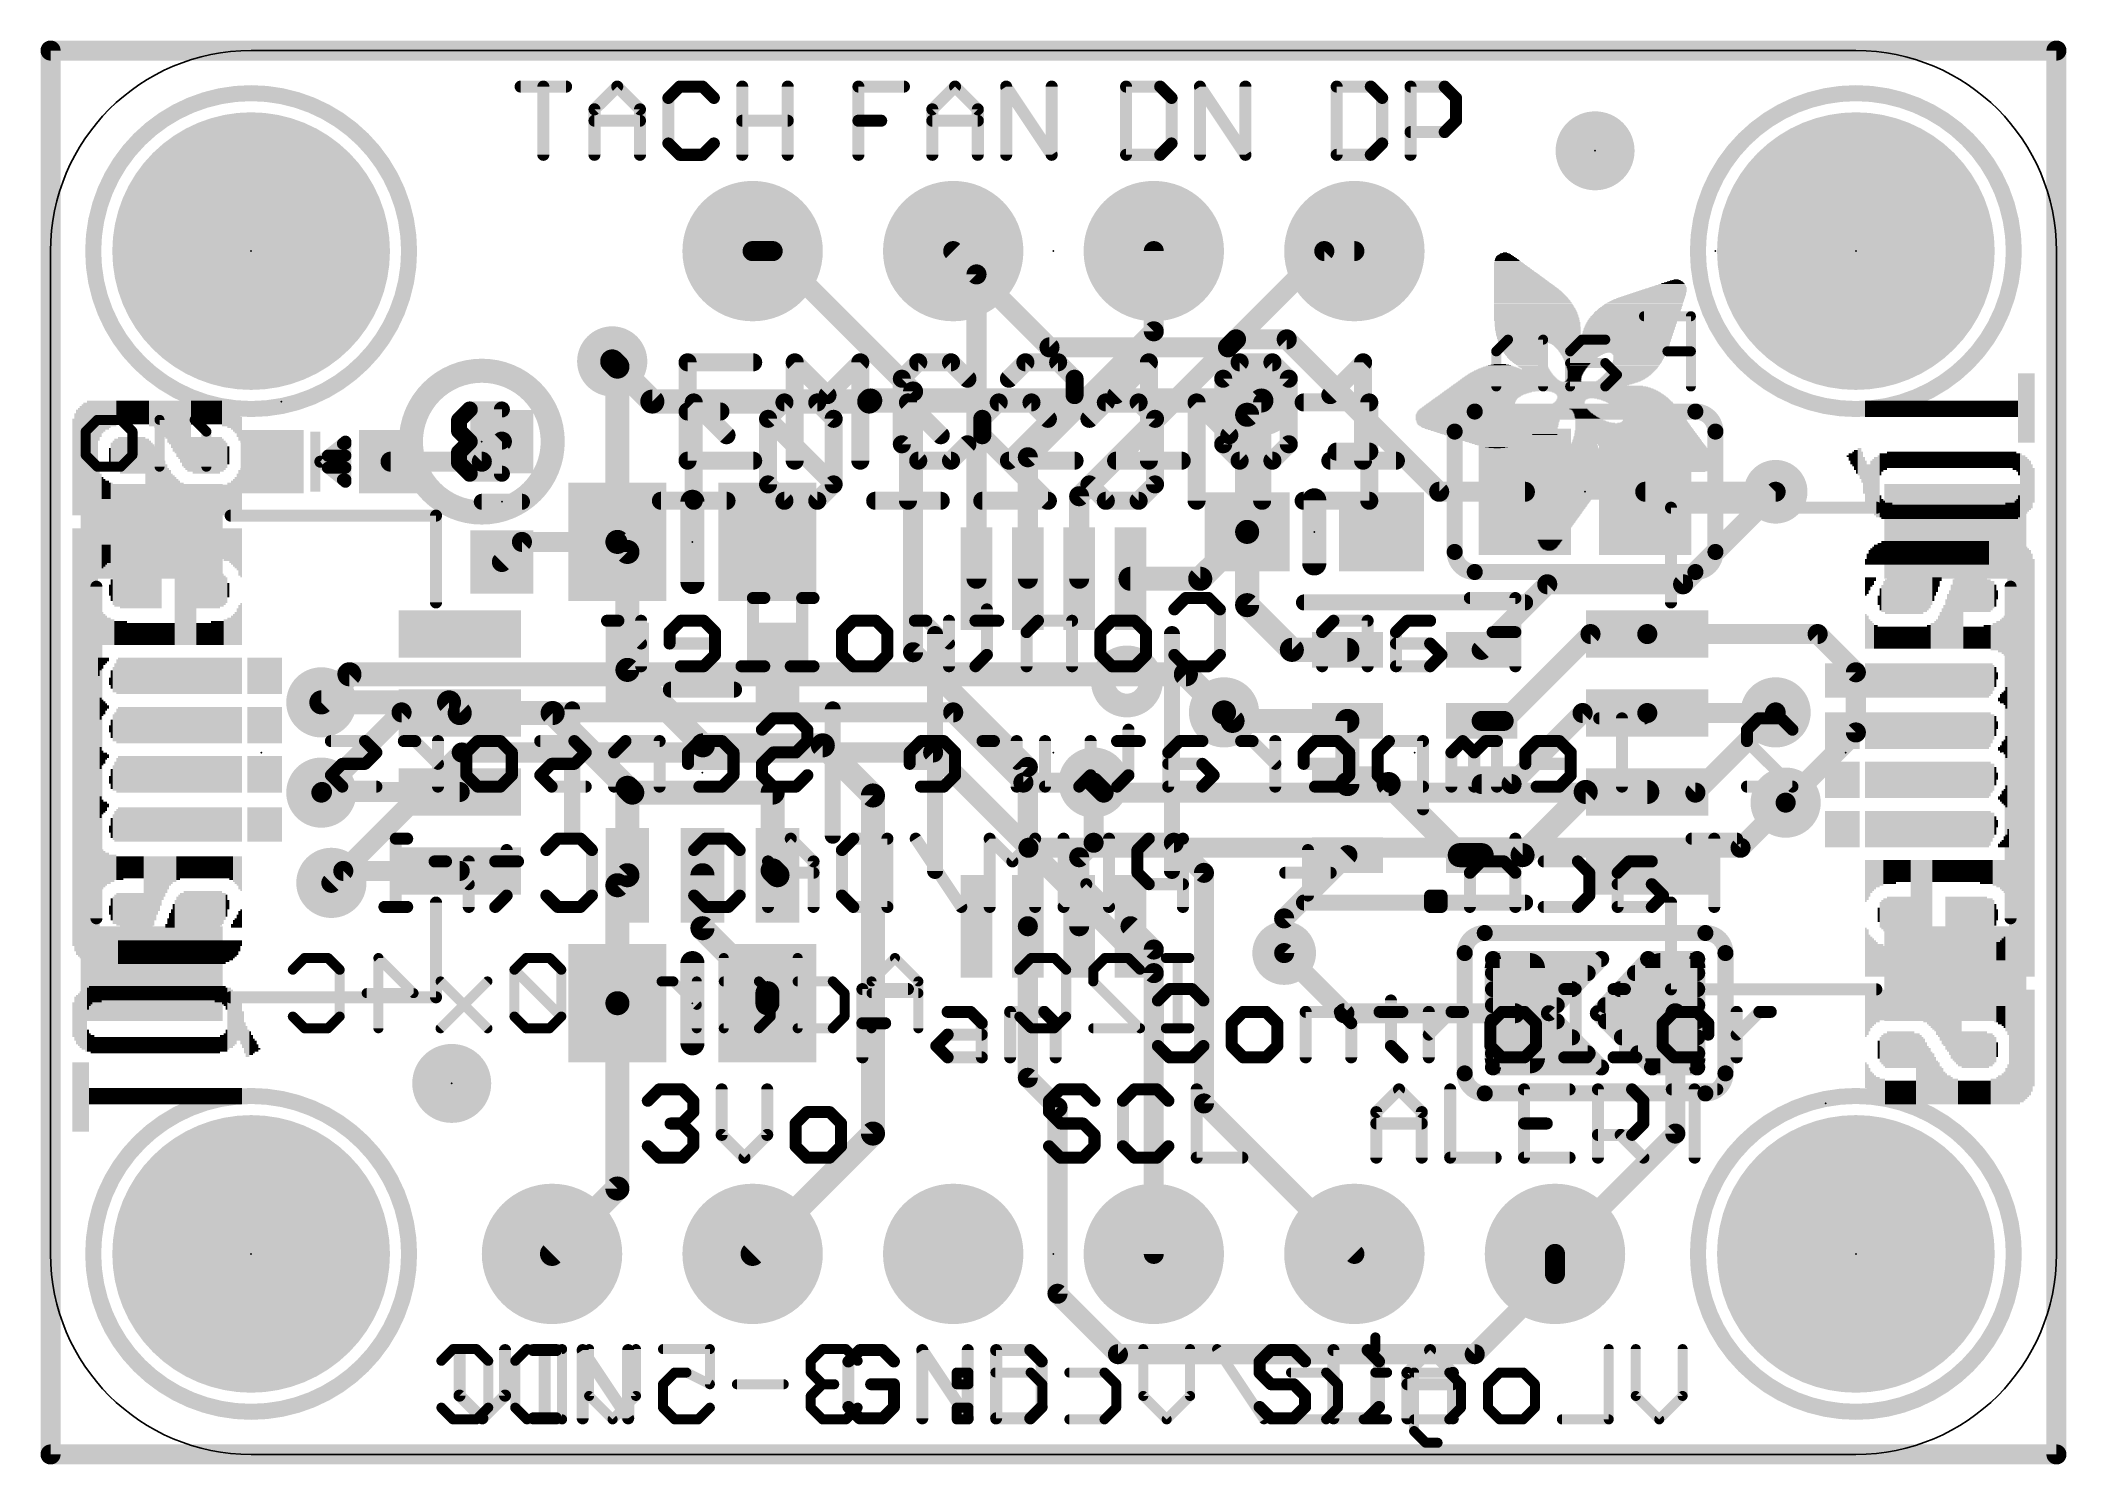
# Model space of a CAD drawing. Extents: x -0.1 to 25.5, y -0.1 to 17.9.
import ezdxf

# ---------------------------------------------------------------- set-up
doc = ezdxf.new("R2010")
doc.units = 0
for name, color, linetype in [('1', 12, 'CONTINUOUS'), ('16', 5, 'CONTINUOUS'), ('17', 110, 'CONTINUOUS'), ('18', 110, 'CONTINUOUS'), ('20', 53, 'CONTINUOUS'), ('21', 40, 'CONTINUOUS'), ('22', 6, 'CONTINUOUS'), ('23', 40, 'CONTINUOUS'), ('24', 6, 'CONTINUOUS')]:
    doc.layers.add(name, color=color, linetype=linetype)

# ---------------------------------------------------------------- blocks, each defined once
blk = doc.blocks.new('RECT')
blk.add_solid([(-0.5, -0.5), (0.5, -0.5), (-0.5, 0.5), (0.5, 0.5)])
blk = doc.blocks.new('PIE')
at = {"const_width": 0.5}
blk.add_lwpolyline([(0, -0.25, 1), (0, 0.25, 1), (0, -0.25)], format="xyb", dxfattribs=at)
blk = doc.blocks.new('ROUNDP')
at = {"const_width": 0.5}
blk.add_lwpolyline([(0, -0.25, 1), (0, 0.25, 1), (0, -0.25)], format="xyb", dxfattribs=at)
blk = doc.blocks.new('RECT121920X243840R50')
at = {"const_width": 0.1905}
blk.add_lwpolyline([(0.2858, -0.5715), (0.2858, 0.5715, 0.4142), (0.1905, 0.6668), (-0.1905, 0.6668, 0.4142), (-0.2858, 0.5715), (-0.2858, -0.5715, 0.4142), (-0.1905, -0.6668), (0.1905, -0.6668, 0.4142)], format="xyb", close=True, dxfattribs=at)
blk.add_solid([(-0.2159, -0.5969), (0.2159, -0.5969), (-0.2159, 0.5969), (0.2159, 0.5969)])
blk = doc.blocks.new('ROUNDV')
at = {"const_width": 0.5}
blk.add_lwpolyline([(0, -0.25, 1), (0, 0.25, 1), (0, -0.25)], format="xyb", dxfattribs=at)

msp = doc.modelspace()

# ---------------------------------------------------------------- linework, layer by layer
at = {"layer": '1'}
for points, const_width in [([(0, 17.78), (25.4, 17.78)], 0.254), ([(0, 0), (0, 17.78)], 0.254), ([(25.4, 17.78), (25.4, 0)], 0.254), ([(9.144, 15.24), (8.89, 15.24)], 0.254), ([(10.922, 13.462), (9.144, 15.24)], 0.254), ([(11.725, 14.945), (11.43, 15.24)], 0.254), ([(13.025, 12.136), (16.129, 15.24)], 0.254), ([(13.97, 14.224), (13.97, 15.24)], 0.254), ([(16.129, 15.24), (16.51, 15.24)], 0.254), ([(11.725, 11.09), (11.725, 14.945)], 0.254), ([(12.375, 12.629), (13.97, 14.224)], 0.254), ([(7.178, 13.777), (7.112, 13.843)], 0.3048), ([(7.178, 11.557), (7.178, 13.777)], 0.3048), ([(10.922, 10.16), (10.922, 13.462)], 0.254), ([(15.3323, 13.3477), (15.152, 13.1674)], 0.3048), ([(15.152, 13.1674), (15.152, 11.684)], 0.3048), ([(5.715, 12.827), (5.461, 12.573)], 0.254), ([(5.461, 12.573), (4.306, 12.573)], 0.254), ([(12.375, 11.09), (12.375, 12.629)], 0.254), ([(20.6722, 11.0202), (21.844, 12.192)], 0.254), ([(13.025, 11.09), (13.025, 12.136)], 0.254), ([(14.558, 11.09), (15.152, 11.684)], 0.3048), ([(15.152, 11.684), (15.152, 10.756)], 0.3048), ([(5.715, 11.303), (5.969, 11.557)], 0.254), ([(5.969, 11.557), (7.178, 11.557)], 0.254), ([(7.178, 11.557), (7.305, 11.43)], 0.3048), ([(7.305, 11.43), (7.305, 9.9361)], 0.3048), ([(13.675, 11.09), (14.558, 11.09)], 0.3048), ([(18.122, 10.19), (18.9522, 11.0202)], 0.254), ([(18.9522, 11.0202), (20.6722, 11.0202)], 0.254), ([(15.152, 10.756), (15.718, 10.19)], 0.3048), ([(12.375, 8.707), (10.922, 10.16)], 0.254), ([(15.718, 10.19), (16.422, 10.19)], 0.3048), ([(19.4999, 10.39), (18.3999, 9.29)], 0.254), ([(19.4999, 10.39), (20.219, 10.39)], 0.254), ([(20.219, 10.39), (22.376, 10.39)], 0.254), ([(22.376, 10.39), (22.86, 9.906)], 0.254), ([(7.305, 9.9361), (8.2606, 8.9805)], 0.3048), ([(22.86, 9.906), (22.86, 9.144)], 0.254), ([(5.046, 9.525), (3.429, 9.525)], 0.3048), ([(5.181, 9.39), (5.046, 9.525)], 0.3048), ([(5.181, 9.39), (6.358, 9.39)], 0.3048), ([(6.358, 9.39), (7.305, 8.443)], 0.3048), ([(14.859, 9.398), (14.967, 9.29)], 0.3048), ([(19.3999, 9.39), (18.4999, 8.49)], 0.254), ([(19.3999, 9.39), (20.219, 9.39)], 0.254), ([(20.219, 9.39), (21.836, 9.39)], 0.254), ([(21.836, 9.39), (21.844, 9.398)], 0.254), ([(14.967, 9.29), (16.422, 9.29)], 0.3048), ([(16.422, 9.29), (16.422, 8.49)], 0.3048), ([(18.122, 9.29), (18.3999, 9.29)], 0.254), ([(22.86, 9.144), (21.971, 8.255)], 0.254), ([(8.2606, 8.9805), (9.779, 8.9805)], 0.3048), ([(9.779, 8.9805), (10.414, 8.3455)], 0.3048), ([(12.375, 6.69), (12.375, 8.707)], 0.254), ([(3.429, 8.382), (3.437, 8.39)], 0.254), ([(3.437, 8.39), (5.181, 8.39)], 0.254), ([(7.305, 8.443), (7.305, 7.3359)], 0.3048), ([(7.305, 8.443), (7.366, 8.382)], 0.3048), ([(7.366, 8.382), (9.144, 8.382)], 0.3048), ([(9.144, 8.382), (9.144, 7.3969)], 0.3048), ([(10.414, 8.3455), (10.414, 4.064)], 0.3048), ([(13.208, 8.509), (13.208, 7.747)], 0.254), ([(16.422, 8.49), (16.9441, 8.49)], 0.3048), ([(17.8441, 7.59), (16.9441, 8.49)], 0.3048), ([(18.122, 8.49), (18.4999, 8.49)], 0.254), ([(18.639, 7.59), (19.439, 8.39)], 0.3048), ([(19.439, 8.39), (20.219, 8.39)], 0.3048), ([(13.208, 7.747), (13.025, 7.564)], 0.254), ([(13.208, 7.747), (14.224, 7.747)], 0.254), ([(14.224, 7.747), (14.605, 7.366)], 0.254), ([(15.621, 6.789), (16.422, 7.59)], 0.254), ([(17.8441, 7.59), (18.122, 7.59)], 0.3048), ([(18.122, 7.59), (18.639, 7.59)], 0.3048), ([(3.707, 7.39), (3.556, 7.239)], 0.254), ([(5.181, 7.39), (3.707, 7.39)], 0.254), ([(7.305, 7.3359), (7.178, 7.2089)], 0.3048), ([(8.255, 7.3359), (8.255, 6.665)], 0.3048), ([(9.144, 7.3969), (9.205, 7.3359)], 0.3048), ([(13.025, 6.69), (13.025, 7.564)], 0.254), ([(14.605, 7.366), (14.605, 4.445)], 0.254), ([(7.178, 7.2089), (7.178, 5.715)], 0.3048), ([(9.078, 5.842), (8.255, 6.665)], 0.3048), ([(12.375, 6.69), (12.375, 4.77)], 0.254), ([(13.675, 6.69), (13.97, 6.395)], 0.254), ([(15.621, 6.35), (15.621, 6.789)], 0.254), ([(13.97, 6.395), (13.97, 2.54)], 0.254), ([(9.078, 5.842), (9.078, 5.715)], 0.3048), ([(7.178, 3.368), (7.178, 5.715)], 0.3048), ([(12.375, 4.77), (12.7508, 4.3942)], 0.254), ([(12.7508, 4.3942), (12.7508, 2.035)], 0.254), ([(14.605, 4.445), (16.51, 2.54)], 0.254), ([(10.414, 4.064), (8.89, 2.54)], 0.3048), ([(6.35, 2.54), (7.178, 3.368)], 0.3048), ([(19.05, 2.286), (19.05, 2.54)], 0.254), ([(18.034, 1.27), (19.05, 2.286)], 0.254), ([(12.7508, 2.035), (13.5158, 1.27)], 0.254), ([(13.5158, 1.27), (18.034, 1.27)], 0.254), ([(25.4, 0), (0, 0)], 0.254)]:
    msp.add_lwpolyline(points, dxfattribs=dict(at, const_width=const_width))
for points, const_width in [([(0, 17.8435, 1), (0, 17.7165)], 0.127), ([(0.0635, 17.78, 1), (-0.0635, 17.78)], 0.127), ([(25.4635, 17.78, 1), (25.3365, 17.78)], 0.127), ([(25.4, 17.7165, 1), (25.4, 17.8435)], 0.127), ([(8.89, 15.3035, 1), (8.89, 15.1765)], 0.127), ([(9.1889, 15.2849, 1), (9.0991, 15.1951)], 0.127), ([(9.144, 15.1765, 1), (9.144, 15.3035)], 0.127), ([(11.4749, 15.2849, 1), (11.3851, 15.1951)], 0.127), ([(14.0335, 15.24, 1), (13.9065, 15.24)], 0.127), ([(16.129, 15.3035, 1), (16.129, 15.1765)], 0.127), ([(16.1739, 15.1951, 1), (16.0841, 15.2849)], 0.127), ([(16.51, 15.1765, 1), (16.51, 15.3035)], 0.127), ([(11.7885, 14.945, 1), (11.6615, 14.945)], 0.127), ([(11.6801, 14.9001, 1), (11.7699, 14.9899)], 0.127), ([(13.9065, 14.224, 1), (14.0335, 14.224)], 0.127), ([(14.0149, 14.1791, 1), (13.9251, 14.2689)], 0.127), ([(7.1659, 13.8969, 1), (7.0581, 13.7891)], 0.1524), ([(7.2542, 13.777, 1), (7.1018, 13.777)], 0.1524), ([(7.1241, 13.7231, 1), (7.2319, 13.8309)], 0.1524), ([(10.9855, 13.462, 1), (10.8585, 13.462)], 0.127), ([(10.8771, 13.4171, 1), (10.9669, 13.5069)], 0.127), ([(15.3862, 13.2938, 1), (15.2784, 13.4016)], 0.1524), ([(15.2282, 13.1674, 1), (15.0758, 13.1674)], 0.1524), ([(15.0981, 13.2213, 1), (15.2059, 13.1135)], 0.1524), ([(5.7599, 12.7821, 1), (5.6701, 12.8719)], 0.127), ([(4.306, 12.6365, 1), (4.306, 12.5095)], 0.127), ([(5.4161, 12.6179, 1), (5.5059, 12.5281)], 0.127), ([(5.461, 12.5095, 1), (5.461, 12.6365)], 0.127), ([(12.4385, 12.629, 1), (12.3115, 12.629)], 0.127), ([(12.3301, 12.6739, 1), (12.4199, 12.5841)], 0.127), ([(21.8889, 12.1471, 1), (21.7991, 12.2369)], 0.127), ([(13.0885, 12.136, 1), (12.9615, 12.136)], 0.127), ([(12.9801, 12.1809, 1), (13.0699, 12.0911)], 0.127), ([(15.2282, 11.684, 1), (15.0758, 11.684)], 0.1524), ([(15.2059, 11.6301, 1), (15.0981, 11.7379)], 0.1524), ([(5.969, 11.6205, 1), (5.969, 11.4935)], 0.127), ([(6.0139, 11.5121, 1), (5.9241, 11.6019)], 0.127), ([(7.2319, 11.6109, 1), (7.1241, 11.5031)], 0.1524), ([(7.1018, 11.557, 1), (7.2542, 11.557)], 0.1524), ([(7.178, 11.4935, 1), (7.178, 11.6205)], 0.127), ([(7.3812, 11.43, 1), (7.2288, 11.43)], 0.1524), ([(7.2511, 11.3761, 1), (7.3589, 11.4839)], 0.1524), ([(15.0758, 11.684, 1), (15.2282, 11.684)], 0.1524), ([(5.6701, 11.3479, 1), (5.7599, 11.2581)], 0.127), ([(11.6615, 11.09, 1), (11.7885, 11.09)], 0.127), ([(12.3115, 11.09, 1), (12.4385, 11.09)], 0.127), ([(12.9615, 11.09, 1), (13.0885, 11.09)], 0.127), ([(13.675, 11.1662, 1), (13.675, 11.0138)], 0.1524), ([(14.5041, 11.1439, 1), (14.6119, 11.0361)], 0.1524), ([(14.558, 11.0138, 1), (14.558, 11.1662)], 0.1524), ([(18.9522, 11.0837, 1), (18.9522, 10.9567)], 0.127), ([(18.9971, 10.9753, 1), (18.9073, 11.0651)], 0.127), ([(20.6273, 11.0651, 1), (20.7171, 10.9753)], 0.127), ([(20.6722, 10.9567, 1), (20.6722, 11.0837)], 0.127), ([(15.2059, 10.8099, 1), (15.0981, 10.7021)], 0.1524), ([(15.0758, 10.756, 1), (15.2282, 10.756)], 0.1524), ([(10.9669, 10.2049, 1), (10.8771, 10.1151)], 0.127), ([(15.718, 10.2662, 1), (15.718, 10.1138)], 0.1524), ([(15.6641, 10.1361, 1), (15.7719, 10.2439)], 0.1524), ([(16.422, 10.1138, 1), (16.422, 10.2662)], 0.1524), ([(18.0771, 10.2349, 1), (18.1669, 10.1451)], 0.127), ([(19.4999, 10.4535, 1), (19.4999, 10.3265)], 0.127), ([(19.5448, 10.3451, 1), (19.455, 10.4349)], 0.127), ([(20.219, 10.4535, 1), (20.219, 10.3265)], 0.127), ([(20.219, 10.3265, 1), (20.219, 10.4535)], 0.127), ([(22.4209, 10.4349, 1), (22.3311, 10.3451)], 0.127), ([(22.376, 10.3265, 1), (22.376, 10.4535)], 0.127), ([(7.3589, 9.99, 1), (7.2511, 9.8822)], 0.1524), ([(7.2288, 9.9361, 1), (7.3812, 9.9361)], 0.1524), ([(10.8585, 10.16, 1), (10.9855, 10.16)], 0.127), ([(22.9235, 9.906, 1), (22.7965, 9.906)], 0.127), ([(22.8151, 9.8611, 1), (22.9049, 9.9509)], 0.127), ([(3.429, 9.6012, 1), (3.429, 9.4488)], 0.1524), ([(5.0999, 9.5789, 1), (4.9921, 9.4711)], 0.1524), ([(5.046, 9.4488, 1), (5.046, 9.6012)], 0.1524), ([(5.181, 9.4662, 1), (5.181, 9.3138)], 0.1524), ([(5.1271, 9.3361, 1), (5.2349, 9.4439)], 0.1524), ([(6.4119, 9.4439, 1), (6.3041, 9.3361)], 0.1524), ([(6.358, 9.3138, 1), (6.358, 9.4662)], 0.1524), ([(14.9129, 9.4519, 1), (14.8051, 9.3441)], 0.1524), ([(19.3999, 9.4535, 1), (19.3999, 9.3265)], 0.127), ([(19.4448, 9.3451, 1), (19.355, 9.4349)], 0.127), ([(20.219, 9.4535, 1), (20.219, 9.3265)], 0.127), ([(20.219, 9.3265, 1), (20.219, 9.4535)], 0.127), ([(21.7911, 9.4349, 1), (21.8809, 9.3451)], 0.127), ([(21.8889, 9.3531, 1), (21.7991, 9.4429)], 0.127), ([(21.836, 9.3265, 1), (21.836, 9.4535)], 0.127), ([(14.967, 9.3662, 1), (14.967, 9.2138)], 0.1524), ([(14.9131, 9.2361, 1), (15.0209, 9.3439)], 0.1524), ([(16.4982, 9.29, 1), (16.3458, 9.29)], 0.1524), ([(16.422, 9.2138, 1), (16.422, 9.3662)], 0.1524), ([(18.122, 9.3535, 1), (18.122, 9.2265)], 0.127), ([(18.355, 9.3349, 1), (18.4448, 9.2451)], 0.127), ([(18.3999, 9.2265, 1), (18.3999, 9.3535)], 0.127), ([(22.9049, 9.0991, 1), (22.8151, 9.1889)], 0.127), ([(8.2606, 9.0567, 1), (8.2606, 8.9043)], 0.1524), ([(8.2067, 8.9266, 1), (8.3145, 9.0344)], 0.1524), ([(9.8329, 9.0344, 1), (9.7251, 8.9266)], 0.1524), ([(9.779, 8.9043, 1), (9.779, 9.0567)], 0.1524), ([(22.7965, 9.144, 1), (22.9235, 9.144)], 0.127), ([(12.4385, 8.707, 1), (12.3115, 8.707)], 0.127), ([(12.3301, 8.6621, 1), (12.4199, 8.7519)], 0.127), ([(3.3841, 8.4269, 1), (3.4739, 8.3371)], 0.127), ([(3.437, 8.4535, 1), (3.437, 8.3265)], 0.127), ([(3.4819, 8.3451, 1), (3.3921, 8.4349)], 0.127), ([(5.181, 8.3265, 1), (5.181, 8.4535)], 0.127), ([(7.3812, 8.443, 1), (7.2288, 8.443)], 0.1524), ([(7.3589, 8.4969, 1), (7.2511, 8.3891)], 0.1524), ([(7.2511, 8.3891, 1), (7.3589, 8.4969)], 0.1524), ([(7.366, 8.4582, 1), (7.366, 8.3058)], 0.1524), ([(7.3121, 8.3281, 1), (7.4199, 8.4359)], 0.1524), ([(9.2202, 8.382, 1), (9.0678, 8.382)], 0.1524), ([(9.144, 8.3058, 1), (9.144, 8.4582)], 0.1524), ([(10.4902, 8.3455, 1), (10.3378, 8.3455)], 0.1524), ([(10.3601, 8.2916, 1), (10.4679, 8.3994)], 0.1524), ([(13.2715, 8.509, 1), (13.1445, 8.509)], 0.127), ([(16.422, 8.5662, 1), (16.422, 8.4138)], 0.1524), ([(16.3458, 8.49, 1), (16.4982, 8.49)], 0.1524), ([(16.998, 8.5439, 1), (16.8902, 8.4361)], 0.1524), ([(16.9441, 8.4138, 1), (16.9441, 8.5662)], 0.1524), ([(18.122, 8.5535, 1), (18.122, 8.4265)], 0.127), ([(18.455, 8.5349, 1), (18.5448, 8.4451)], 0.127), ([(18.4999, 8.4265, 1), (18.4999, 8.5535)], 0.127), ([(19.439, 8.4662, 1), (19.439, 8.3138)], 0.1524), ([(19.4929, 8.3361, 1), (19.3851, 8.4439)], 0.1524), ([(20.219, 8.3138, 1), (20.219, 8.4662)], 0.1524), ([(21.9261, 8.2999, 1), (22.0159, 8.2101)], 0.127), ([(13.208, 7.8105, 1), (13.208, 7.6835)], 0.127), ([(13.1445, 7.747, 1), (13.2715, 7.747)], 0.127), ([(13.2529, 7.7021, 1), (13.1631, 7.7919)], 0.127), ([(14.2689, 7.7919, 1), (14.1791, 7.7021)], 0.127), ([(14.224, 7.6835, 1), (14.224, 7.8105)], 0.127), ([(16.4669, 7.5451, 1), (16.3771, 7.6349)], 0.127), ([(17.8441, 7.6662, 1), (17.8441, 7.5138)], 0.1524), ([(17.7902, 7.5361, 1), (17.898, 7.6439)], 0.1524), ([(18.122, 7.6662, 1), (18.122, 7.5138)], 0.1524), ([(18.122, 7.5138, 1), (18.122, 7.6662)], 0.1524), ([(18.5851, 7.6439, 1), (18.6929, 7.5361)], 0.1524), ([(18.639, 7.5138, 1), (18.639, 7.6662)], 0.1524), ([(3.707, 7.4535, 1), (3.707, 7.3265)], 0.127), ([(3.7519, 7.3451, 1), (3.6621, 7.4349)], 0.127), ([(5.181, 7.3265, 1), (5.181, 7.4535)], 0.127), ([(7.3589, 7.282, 1), (7.2511, 7.3898)], 0.1524), ([(8.3312, 7.3359, 1), (8.1788, 7.3359)], 0.1524), ([(9.1979, 7.4508, 1), (9.0901, 7.343)], 0.1524), ([(9.0678, 7.3969, 1), (9.2202, 7.3969)], 0.1524), ([(9.1511, 7.282, 1), (9.2589, 7.3898)], 0.1524), ([(13.0885, 7.564, 1), (12.9615, 7.564)], 0.127), ([(12.9801, 7.6089, 1), (13.0699, 7.5191)], 0.127), ([(14.6685, 7.366, 1), (14.5415, 7.366)], 0.127), ([(14.5601, 7.3211, 1), (14.6499, 7.4109)], 0.127), ([(3.5111, 7.2839, 1), (3.6009, 7.1941)], 0.127), ([(7.2542, 7.2089, 1), (7.1018, 7.2089)], 0.1524), ([(7.1241, 7.2628, 1), (7.2319, 7.155)], 0.1524), ([(7.2288, 7.3359, 1), (7.3812, 7.3359)], 0.1524), ([(8.3089, 6.7189, 1), (8.2011, 6.6111)], 0.1524), ([(8.1788, 6.665, 1), (8.3312, 6.665)], 0.1524), ([(12.4385, 6.69, 1), (12.3115, 6.69)], 0.127), ([(12.3115, 6.69, 1), (12.4385, 6.69)], 0.127), ([(12.9615, 6.69, 1), (13.0885, 6.69)], 0.127), ([(13.7199, 6.7349, 1), (13.6301, 6.6451)], 0.127), ([(15.6845, 6.789, 1), (15.5575, 6.789)], 0.127), ([(15.5761, 6.8339, 1), (15.6659, 6.7441)], 0.127), ([(14.0335, 6.395, 1), (13.9065, 6.395)], 0.127), ([(13.9251, 6.3501, 1), (14.0149, 6.4399)], 0.127), ([(15.5575, 6.35, 1), (15.6845, 6.35)], 0.127), ([(9.1542, 5.842, 1), (9.0018, 5.842)], 0.1524), ([(9.0241, 5.7881, 1), (9.1319, 5.8959)], 0.1524), ([(7.2542, 5.715, 1), (7.1018, 5.715)], 0.1524), ([(7.1018, 5.715, 1), (7.2542, 5.715)], 0.1524), ([(9.0018, 5.715, 1), (9.1542, 5.715)], 0.1524), ([(12.4199, 4.8149, 1), (12.3301, 4.7251)], 0.127), ([(12.3115, 4.77, 1), (12.4385, 4.77)], 0.127), ([(12.8143, 4.3942, 1), (12.6873, 4.3942)], 0.127), ([(12.7059, 4.3493, 1), (12.7957, 4.4391)], 0.127), ([(14.6499, 4.4899, 1), (14.5601, 4.4001)], 0.127), ([(14.5415, 4.445, 1), (14.6685, 4.445)], 0.127), ([(10.3378, 4.064, 1), (10.4902, 4.064)], 0.1524), ([(10.4679, 4.0101, 1), (10.3601, 4.1179)], 0.1524), ([(7.1018, 3.368, 1), (7.2542, 3.368)], 0.1524), ([(7.2319, 3.3141, 1), (7.1241, 3.4219)], 0.1524), ([(6.2961, 2.5939, 1), (6.4039, 2.4861)], 0.1524), ([(8.8361, 2.5939, 1), (8.9439, 2.4861)], 0.1524), ([(13.9065, 2.54, 1), (14.0335, 2.54)], 0.127), ([(16.4651, 2.4951, 1), (16.5549, 2.5849)], 0.127), ([(19.1135, 2.54, 1), (18.9865, 2.54)], 0.127), ([(18.9865, 2.286, 1), (19.1135, 2.286)], 0.127), ([(19.0949, 2.2411, 1), (19.0051, 2.3309)], 0.127), ([(12.7957, 2.0799, 1), (12.7059, 1.9901)], 0.127), ([(12.6873, 2.035, 1), (12.8143, 2.035)], 0.127), ([(13.5158, 1.3335, 1), (13.5158, 1.2065)], 0.127), ([(13.4709, 1.2251, 1), (13.5607, 1.3149)], 0.127), ([(17.9891, 1.3149, 1), (18.0789, 1.2251)], 0.127), ([(18.034, 1.2065, 1), (18.034, 1.3335)], 0.127), ([(0, 0.0635, 1), (0, -0.0635)], 0.127), ([(-0.0635, 0, 1), (0.0635, 0)], 0.127), ([(25.3365, 0, 1), (25.4635, 0)], 0.127), ([(25.4, -0.0635, 1), (25.4, 0.0635)], 0.127)]:
    msp.add_lwpolyline(points, format="xyb", dxfattribs=dict(at, const_width=const_width))
at = {"layer": '16'}
for points, const_width in [([(0, 17.78), (25.4, 17.78)], 0.254), ([(0, 0), (0, 17.78)], 0.254), ([(25.4, 17.78), (25.4, 0)], 0.254), ([(12.6492, 14.0208), (11.43, 15.24)], 0.254), ([(14.9098, 14.0208), (12.6492, 14.0208)], 0.254), ([(15.0114, 14.1224), (14.9098, 14.0208)], 0.254), ([(15.6532, 14.1224), (15.0114, 14.1224)], 0.254), ([(17.5836, 12.192), (15.6532, 14.1224)], 0.254), ([(7.112, 13.843), (7.62, 13.335)], 0.3048), ([(10.3666, 13.335), (7.62, 13.335)], 0.3048), ([(10.3793, 13.3477), (10.3666, 13.335)], 0.3048), ([(15.3323, 13.3477), (10.3793, 13.3477)], 0.3048), ([(18.669, 12.192), (17.5836, 12.192)], 0.254), ([(21.844, 12.192), (20.193, 12.192)], 0.254), ([(3.429, 9.525), (3.7846, 9.8806)], 0.3048), ([(3.7846, 9.8806), (14.3764, 9.8806)], 0.3048), ([(14.3764, 9.8806), (14.859, 9.398)], 0.3048), ([(4.445, 9.398), (3.429, 8.382)], 0.254), ([(11.43, 9.398), (4.445, 9.398)], 0.254), ([(12.319, 8.509), (11.43, 9.398)], 0.254), ([(21.844, 9.398), (20.828, 8.382)], 0.254), ([(3.556, 7.239), (5.207, 8.89)], 0.254), ([(5.207, 8.89), (11.176, 8.89)], 0.254), ([(11.176, 8.89), (12.3825, 7.6835)], 0.254), ([(13.208, 8.509), (12.319, 8.509)], 0.254), ([(13.208, 8.509), (13.335, 8.382)], 0.254), ([(20.828, 8.382), (13.335, 8.382)], 0.254), ([(21.971, 8.255), (21.3995, 7.6835)], 0.254), ([(12.3825, 7.6835), (13.97, 6.096)], 0.254), ([(21.3995, 7.6835), (12.3825, 7.6835)], 0.254), ([(16.383, 5.588), (15.621, 6.35)], 0.254), ([(13.97, 6.096), (13.97, 2.54)], 0.254), ([(18.265, 4.9014), (18.265, 6.2746)], 0.2032), ([(18.265, 6.2746), (19.635, 6.2746)], 0.2032), ([(18.265, 6.096), (19.463, 6.096)], 0.2032), ([(19.635, 6.2746), (18.9738, 5.588)], 0.2032), ([(20.2295, 6.2746), (19.5929, 5.588)], 0.2032), ([(20.0639, 6.096), (20.851, 6.096)], 0.2032), ([(20.851, 6.2746), (20.2295, 6.2746)], 0.2032), ([(20.851, 4.9014), (20.851, 6.2746)], 0.2032), ([(18.265, 5.8928), (19.2673, 5.8928)], 0.2032), ([(19.8755, 5.8928), (20.851, 5.8928)], 0.2032), ([(18.542, 5.588), (16.383, 5.588)], 0.254), ([(18.265, 5.6896), (19.0716, 5.6896)], 0.2032), ([(18.9738, 5.588), (19.635, 4.9014)], 0.2032), ([(19.5929, 5.588), (20.2795, 4.9014)], 0.2032), ([(19.6871, 5.6896), (20.851, 5.6896)], 0.2032), ([(20.574, 5.588), (20.574, 4.064)], 0.254), ([(18.265, 5.4864), (19.0716, 5.4864)], 0.2032), ([(19.6945, 5.4864), (20.851, 5.4864)], 0.2032), ([(18.265, 5.2832), (19.2673, 5.2832)], 0.2032), ([(18.265, 5.08), (19.463, 5.08)], 0.2032), ([(19.8977, 5.2832), (20.851, 5.2832)], 0.2032), ([(20.1009, 5.08), (20.851, 5.08)], 0.2032), ([(19.635, 4.9014), (18.265, 4.9014)], 0.2032), ([(20.2795, 4.9014), (20.851, 4.9014)], 0.2032), ([(20.574, 4.064), (19.05, 2.54)], 0.254), ([(25.4, 0), (0, 0)], 0.254)]:
    msp.add_lwpolyline(points, dxfattribs=dict(at, const_width=const_width))
for points, const_width in [([(0, 17.8435, 1), (0, 17.7165)], 0.127), ([(0.0635, 17.78, 1), (-0.0635, 17.78)], 0.127), ([(25.4635, 17.78, 1), (25.3365, 17.78)], 0.127), ([(25.4, 17.7165, 1), (25.4, 17.8435)], 0.127), ([(11.4749, 15.2849, 1), (11.3851, 15.1951)], 0.127), ([(12.6492, 14.0843, 1), (12.6492, 13.9573)], 0.127), ([(12.6043, 13.9759, 1), (12.6941, 14.0657)], 0.127), ([(14.8649, 14.0657, 1), (14.9547, 13.9759)], 0.127), ([(14.9098, 13.9573, 1), (14.9098, 14.0843)], 0.127), ([(15.0114, 14.1859, 1), (15.0114, 14.0589)], 0.127), ([(15.0563, 14.0775, 1), (14.9665, 14.1673)], 0.127), ([(15.6981, 14.1673, 1), (15.6083, 14.0775)], 0.127), ([(15.6532, 14.0589, 1), (15.6532, 14.1859)], 0.127), ([(7.1659, 13.8969, 1), (7.0581, 13.7891)], 0.1524), ([(7.62, 13.4112, 1), (7.62, 13.2588)], 0.1524), ([(7.5661, 13.2811, 1), (7.6739, 13.3889)], 0.1524), ([(10.3127, 13.3889, 1), (10.4205, 13.2811)], 0.1524), ([(10.3793, 13.4239, 1), (10.3793, 13.2715)], 0.1524), ([(10.4332, 13.2938, 1), (10.3254, 13.4016)], 0.1524), ([(10.3666, 13.2588, 1), (10.3666, 13.4112)], 0.1524), ([(15.3323, 13.2715, 1), (15.3323, 13.4239)], 0.1524), ([(17.5836, 12.2555, 1), (17.5836, 12.1285)], 0.127), ([(18.669, 12.1285, 1), (18.669, 12.2555)], 0.127), ([(20.193, 12.2555, 1), (20.193, 12.1285)], 0.127), ([(21.844, 12.1285, 1), (21.844, 12.2555)], 0.127), ([(17.5387, 12.1471, 1), (17.6285, 12.2369)], 0.127), ([(3.7846, 9.9568, 1), (3.7846, 9.8044)], 0.1524), ([(3.8385, 9.8267, 1), (3.7307, 9.9345)], 0.1524), ([(14.4303, 9.9345, 1), (14.3225, 9.8267)], 0.1524), ([(14.3764, 9.8044, 1), (14.3764, 9.9568)], 0.1524), ([(3.3751, 9.5789, 1), (3.4829, 9.4711)], 0.1524), ([(4.445, 9.4615, 1), (4.445, 9.3345)], 0.127), ([(4.4899, 9.3531, 1), (4.4001, 9.4429)], 0.127), ([(11.4749, 9.4429, 1), (11.3851, 9.3531)], 0.127), ([(11.43, 9.3345, 1), (11.43, 9.4615)], 0.127), ([(14.8051, 9.3441, 1), (14.9129, 9.4519)], 0.1524), ([(21.8889, 9.3531, 1), (21.7991, 9.4429)], 0.127), ([(5.207, 8.9535, 1), (5.207, 8.8265)], 0.127), ([(5.2519, 8.8451, 1), (5.1621, 8.9349)], 0.127), ([(11.2209, 8.9349, 1), (11.1311, 8.8451)], 0.127), ([(11.176, 8.8265, 1), (11.176, 8.9535)], 0.127), ([(3.3841, 8.4269, 1), (3.4739, 8.3371)], 0.127), ([(12.319, 8.5725, 1), (12.319, 8.4455)], 0.127), ([(12.2741, 8.4641, 1), (12.3639, 8.5539)], 0.127), ([(13.2529, 8.5539, 1), (13.1631, 8.4641)], 0.127), ([(13.208, 8.4455, 1), (13.208, 8.5725)], 0.127), ([(13.335, 8.4455, 1), (13.335, 8.3185)], 0.127), ([(13.2901, 8.3371, 1), (13.3799, 8.4269)], 0.127), ([(20.7831, 8.4269, 1), (20.8729, 8.3371)], 0.127), ([(20.828, 8.3185, 1), (20.828, 8.4455)], 0.127), ([(22.0159, 8.2101, 1), (21.9261, 8.2999)], 0.127), ([(12.4274, 7.7284, 1), (12.3376, 7.6386)], 0.127), ([(12.3825, 7.747, 1), (12.3825, 7.62)], 0.127), ([(12.3376, 7.6386, 1), (12.4274, 7.7284)], 0.127), ([(21.3546, 7.7284, 1), (21.4444, 7.6386)], 0.127), ([(21.3995, 7.62, 1), (21.3995, 7.747)], 0.127), ([(3.5111, 7.2839, 1), (3.6009, 7.1941)], 0.127), ([(15.6659, 6.3949, 1), (15.5761, 6.3051)], 0.127), ([(14.0335, 6.096, 1), (13.9065, 6.096)], 0.127), ([(13.9251, 6.0511, 1), (14.0149, 6.1409)], 0.127), ([(18.3158, 6.2746, 1), (18.2142, 6.2746)], 0.1016), ([(18.265, 6.3254, 1), (18.265, 6.2238)], 0.1016), ([(18.265, 6.1468, 1), (18.265, 6.0452)], 0.1016), ([(19.463, 6.0452, 1), (19.463, 6.1468)], 0.1016), ([(19.6716, 6.2394, 1), (19.5984, 6.3098)], 0.1016), ([(19.635, 6.2238, 1), (19.635, 6.3254)], 0.1016), ([(20.0639, 6.1468, 1), (20.0639, 6.0452)], 0.1016), ([(20.2295, 6.3254, 1), (20.2295, 6.2238)], 0.1016), ([(20.2668, 6.2401, 1), (20.1922, 6.3091)], 0.1016), ([(20.9018, 6.2746, 1), (20.8002, 6.2746)], 0.1016), ([(20.851, 6.2238, 1), (20.851, 6.3254)], 0.1016), ([(20.851, 6.0452, 1), (20.851, 6.1468)], 0.1016), ([(18.265, 5.9436, 1), (18.265, 5.842)], 0.1016), ([(19.2673, 5.842, 1), (19.2673, 5.9436)], 0.1016), ([(19.8755, 5.9436, 1), (19.8755, 5.842)], 0.1016), ([(20.851, 5.842, 1), (20.851, 5.9436)], 0.1016), ([(16.383, 5.6515, 1), (16.383, 5.5245)], 0.127), ([(16.3381, 5.5431, 1), (16.4279, 5.6329)], 0.127), ([(18.265, 5.7404, 1), (18.265, 5.6388)], 0.1016), ([(18.542, 5.5245, 1), (18.542, 5.6515)], 0.127), ([(19.0104, 5.6232, 1), (18.9372, 5.5528)], 0.1016), ([(18.9372, 5.6232, 1), (19.0104, 5.5528)], 0.1016), ([(19.0716, 5.6388, 1), (19.0716, 5.7404)], 0.1016), ([(19.6288, 5.6239, 1), (19.557, 5.5521)], 0.1016), ([(19.5556, 5.6225, 1), (19.6302, 5.5535)], 0.1016), ([(19.6871, 5.7404, 1), (19.6871, 5.6388)], 0.1016), ([(20.6375, 5.588, 1), (20.5105, 5.588)], 0.127), ([(20.851, 5.6388, 1), (20.851, 5.7404)], 0.1016), ([(18.265, 5.5372, 1), (18.265, 5.4356)], 0.1016), ([(19.0716, 5.4356, 1), (19.0716, 5.5372)], 0.1016), ([(19.6945, 5.5372, 1), (19.6945, 5.4356)], 0.1016), ([(20.851, 5.4356, 1), (20.851, 5.5372)], 0.1016), ([(18.265, 5.334, 1), (18.265, 5.2324)], 0.1016), ([(18.265, 5.1308, 1), (18.265, 5.0292)], 0.1016), ([(19.2673, 5.2324, 1), (19.2673, 5.334)], 0.1016), ([(19.463, 5.0292, 1), (19.463, 5.1308)], 0.1016), ([(19.8977, 5.334, 1), (19.8977, 5.2324)], 0.1016), ([(20.1009, 5.1308, 1), (20.1009, 5.0292)], 0.1016), ([(20.851, 5.2324, 1), (20.851, 5.334)], 0.1016), ([(20.851, 5.0292, 1), (20.851, 5.1308)], 0.1016), ([(18.265, 4.9522, 1), (18.265, 4.8506)], 0.1016), ([(18.2142, 4.9014, 1), (18.3158, 4.9014)], 0.1016), ([(19.5984, 4.8662, 1), (19.6716, 4.9366)], 0.1016), ([(19.635, 4.8506, 1), (19.635, 4.9522)], 0.1016), ([(20.2795, 4.9522, 1), (20.2795, 4.8506)], 0.1016), ([(20.2436, 4.8655, 1), (20.3154, 4.9373)], 0.1016), ([(20.8002, 4.9014, 1), (20.9018, 4.9014)], 0.1016), ([(20.851, 4.8506, 1), (20.851, 4.9522)], 0.1016), ([(20.5105, 4.064, 1), (20.6375, 4.064)], 0.127), ([(20.6189, 4.0191, 1), (20.5291, 4.1089)], 0.127), ([(13.9065, 2.54, 1), (14.0335, 2.54)], 0.127), ([(19.0051, 2.5849, 1), (19.0949, 2.4951)], 0.127), ([(0, 0.0635, 1), (0, -0.0635)], 0.127), ([(-0.0635, 0, 1), (0.0635, 0)], 0.127), ([(25.3365, 0, 1), (25.4635, 0)], 0.127), ([(25.4, -0.0635, 1), (25.4, 0.0635)], 0.127)]:
    msp.add_lwpolyline(points, format="xyb", dxfattribs=dict(at, const_width=const_width))
at = {"layer": '20'}
for p, q in [((22.86, 17.78), (2.54, 17.78)), ((0, 15.24), (0, 2.54)), ((25.4, 2.54), (25.4, 15.24)), ((2.54, 0), (22.86, 0))]:
    msp.add_line(p, q, dxfattribs=at)
for centre, start, end in [((2.54, 15.24), 90, 180), ((22.86, 15.24), 0, 90), ((2.54, 2.54), 180, 270), ((22.86, 2.54), 270, 0)]:
    msp.add_arc(centre, 2.54, start, end, dxfattribs=at)
at = {"layer": '21'}
for points, const_width in [([(2.54, 13.24, 1), (2.54, 17.24, 1), (2.54, 13.24)], 0.2032), ([(5.9522, 17.3616, 1), (5.9522, 17.2854)], 0.0762), ([(6.2784, 17.3235, 1), (6.2022, 17.3235)], 0.0762), ([(6.5284, 17.2854, 1), (6.5284, 17.3616)], 0.0762), ([(7.2027, 17.3505, 1), (7.1489, 17.2966)], 0.0762), ([(7.2027, 17.2966, 1), (7.1489, 17.3505)], 0.0762), ([(7.8613, 17.1795, 1), (7.7851, 17.1795)], 0.0762), ([(7.7963, 17.2064, 1), (7.8501, 17.1525)], 0.0762), ([(7.9673, 17.3616, 1), (7.9673, 17.2854)], 0.0762), ([(7.9942, 17.2966, 1), (7.9403, 17.3505)], 0.0762), ([(8.2823, 17.3505, 1), (8.2284, 17.2966)], 0.0762), ([(8.2554, 17.2854, 1), (8.2554, 17.3616)], 0.0762), ([(8.3725, 17.1525, 1), (8.4264, 17.2064)], 0.0762), ([(8.7968, 17.3235, 1), (8.7206, 17.3235)], 0.0762), ([(9.373, 17.3235, 1), (9.2968, 17.3235)], 0.0762), ([(10.268, 17.3235, 1), (10.1918, 17.3235)], 0.0762), ([(10.2299, 17.3616, 1), (10.2299, 17.2854)], 0.0762), ([(10.8061, 17.2854, 1), (10.8061, 17.3616)], 0.0762), ([(11.4805, 17.3505, 1), (11.4266, 17.2966)], 0.0762), ([(11.4805, 17.2966, 1), (11.4266, 17.3505)], 0.0762), ([(12.1327, 17.3447, 1), (12.0693, 17.3024)], 0.0762), ([(12.1391, 17.3235, 1), (12.0629, 17.3235)], 0.0762), ([(12.7153, 17.3235, 1), (12.6391, 17.3235)], 0.0762), ([(13.6568, 17.3235, 1), (13.5806, 17.3235)], 0.0762), ([(13.6187, 17.3616, 1), (13.6187, 17.2854)], 0.0762), ([(14.0778, 17.3505, 1), (14.0239, 17.2966)], 0.0762), ([(14.0509, 17.2854, 1), (14.0509, 17.3616)], 0.0762), ([(14.233, 17.1795, 1), (14.1568, 17.1795)], 0.0762), ([(14.168, 17.1525, 1), (14.2218, 17.2064)], 0.0762), ([(14.5859, 17.3447, 1), (14.5225, 17.3024)], 0.0762), ([(14.5923, 17.3235, 1), (14.5161, 17.3235)], 0.0762), ([(15.1685, 17.3235, 1), (15.0923, 17.3235)], 0.0762), ([(16.3238, 17.3235, 1), (16.2476, 17.3235)], 0.0762), ([(16.2857, 17.3616, 1), (16.2857, 17.2854)], 0.0762), ([(16.7448, 17.3505, 1), (16.6909, 17.2966)], 0.0762), ([(16.7179, 17.2854, 1), (16.7179, 17.3616)], 0.0762), ([(16.9, 17.1795, 1), (16.8238, 17.1795)], 0.0762), ([(16.835, 17.1525, 1), (16.8888, 17.2064)], 0.0762), ([(17.2593, 17.3235, 1), (17.1831, 17.3235)], 0.0762), ([(17.2212, 17.3616, 1), (17.2212, 17.2854)], 0.0762), ([(17.6803, 17.3505, 1), (17.6264, 17.2966)], 0.0762), ([(17.6534, 17.2854, 1), (17.6534, 17.3616)], 0.0762), ([(17.8355, 17.1795, 1), (17.7593, 17.1795)], 0.0762), ([(17.7705, 17.1525, 1), (17.8244, 17.2064)], 0.0762), ([(22.86, 13.24, 1), (22.86, 17.24, 1), (22.86, 13.24)], 0.2032), ([(6.8607, 17.0624, 1), (6.9146, 17.0085)], 0.0762), ([(6.9258, 17.0354, 1), (6.8496, 17.0354)], 0.0762), ([(6.8877, 16.9295, 1), (6.8877, 16.8533)], 0.0762), ([(7.502, 17.0354, 1), (7.4258, 17.0354)], 0.0762), ([(7.437, 17.0085, 1), (7.4908, 17.0624)], 0.0762), ([(7.4639, 16.8533, 1), (7.4639, 16.9295)], 0.0762), ([(8.7587, 16.9295, 1), (8.7587, 16.8533)], 0.0762), ([(9.3349, 16.8533, 1), (9.3349, 16.9295)], 0.0762), ([(10.2299, 16.9295, 1), (10.2299, 16.8533)], 0.0762), ([(10.518, 16.8533, 1), (10.518, 16.9295)], 0.0762), ([(11.2035, 17.0354, 1), (11.1273, 17.0354)], 0.0762), ([(11.1385, 17.0624, 1), (11.1924, 17.0085)], 0.0762), ([(11.1654, 16.9295, 1), (11.1654, 16.8533)], 0.0762), ([(11.7798, 17.0354, 1), (11.7036, 17.0354)], 0.0762), ([(11.7147, 17.0085, 1), (11.7686, 17.0624)], 0.0762), ([(11.7417, 16.8533, 1), (11.7417, 16.9295)], 0.0762), ([(17.8244, 16.8644, 1), (17.7705, 16.9183)], 0.0762), ([(7.8501, 16.6302, 1), (7.7963, 16.5763)], 0.0762), ([(8.4264, 16.5763, 1), (8.3725, 16.6302)], 0.0762), ([(14.2218, 16.5763, 1), (14.168, 16.6302)], 0.0762), ([(16.8888, 16.5763, 1), (16.835, 16.6302)], 0.0762), ([(17.2212, 16.7854, 1), (17.2212, 16.7092)], 0.0762), ([(17.6264, 16.7743, 1), (17.6803, 16.7204)], 0.0762), ([(17.6534, 16.7092, 1), (17.6534, 16.7854)], 0.0762), ([(17.7593, 16.8914, 1), (17.8355, 16.8914)], 0.0762), ([(6.2022, 16.4592, 1), (6.2784, 16.4592)], 0.0762), ([(6.8496, 16.4592, 1), (6.9258, 16.4592)], 0.0762), ([(7.4258, 16.4592, 1), (7.502, 16.4592)], 0.0762), ([(7.7851, 16.6033, 1), (7.8613, 16.6033)], 0.0762), ([(7.9673, 16.4973, 1), (7.9673, 16.4211)], 0.0762), ([(7.9403, 16.4323, 1), (7.9942, 16.4861)], 0.0762), ([(8.2284, 16.4861, 1), (8.2823, 16.4323)], 0.0762), ([(8.2554, 16.4211, 1), (8.2554, 16.4973)], 0.0762), ([(8.7206, 16.4592, 1), (8.7968, 16.4592)], 0.0762), ([(9.2968, 16.4592, 1), (9.373, 16.4592)], 0.0762), ([(10.1918, 16.4592, 1), (10.268, 16.4592)], 0.0762), ([(11.1273, 16.4592, 1), (11.2035, 16.4592)], 0.0762), ([(11.7036, 16.4592, 1), (11.7798, 16.4592)], 0.0762), ([(12.0629, 16.4592, 1), (12.1391, 16.4592)], 0.0762), ([(12.6391, 16.4592, 1), (12.7153, 16.4592)], 0.0762), ([(12.6455, 16.4381, 1), (12.7089, 16.4803)], 0.0762), ([(13.6187, 16.4973, 1), (13.6187, 16.4211)], 0.0762), ([(13.5806, 16.4592, 1), (13.6568, 16.4592)], 0.0762), ([(14.0239, 16.4861, 1), (14.0778, 16.4323)], 0.0762), ([(14.0509, 16.4211, 1), (14.0509, 16.4973)], 0.0762), ([(14.1568, 16.6033, 1), (14.233, 16.6033)], 0.0762), ([(14.5161, 16.4592, 1), (14.5923, 16.4592)], 0.0762), ([(15.0923, 16.4592, 1), (15.1685, 16.4592)], 0.0762), ([(15.0987, 16.4381, 1), (15.1621, 16.4803)], 0.0762), ([(16.2857, 16.4973, 1), (16.2857, 16.4211)], 0.0762), ([(16.2476, 16.4592, 1), (16.3238, 16.4592)], 0.0762), ([(16.6909, 16.4861, 1), (16.7448, 16.4323)], 0.0762), ([(16.7179, 16.4211, 1), (16.7179, 16.4973)], 0.0762), ([(16.8238, 16.6033, 1), (16.9, 16.6033)], 0.0762), ([(17.1831, 16.4592, 1), (17.2593, 16.4592)], 0.0762), ([(8.0665, 13.8885, 1), (8.0665, 13.7742)], 0.1143), ([(8.1237, 13.8314, 1), (8.0094, 13.8314)], 0.1143), ([(8.897, 13.7742, 1), (8.897, 13.8885)], 0.1143), ([(9.4802, 13.8314, 1), (9.3659, 13.8314)], 0.1143), ([(9.4635, 13.8718, 1), (9.3826, 13.791)], 0.1143), ([(10.3106, 13.8314, 1), (10.1963, 13.8314)], 0.1143), ([(10.2939, 13.791, 1), (10.2131, 13.8718)], 0.1143), ([(10.9872, 13.8885, 1), (10.9872, 13.7742)], 0.1143), ([(11.0276, 13.791, 1), (10.9467, 13.8718)], 0.1143), ([(11.4428, 13.8718, 1), (11.362, 13.791)], 0.1143), ([(11.4024, 13.7742, 1), (11.4024, 13.8885)], 0.1143), ([(12.3437, 13.8885, 1), (12.3437, 13.7742)], 0.1143), ([(12.3841, 13.791, 1), (12.3032, 13.8718)], 0.1143), ([(12.7993, 13.8718, 1), (12.7185, 13.791)], 0.1143), ([(12.7589, 13.7742, 1), (12.7589, 13.8885)], 0.1143), ([(13.9649, 13.8314, 1), (13.8506, 13.8314)], 0.1143), ([(13.9482, 13.791, 1), (13.8674, 13.8718)], 0.1143), ([(15.0567, 13.8885, 1), (15.0567, 13.7742)], 0.1143), ([(15.0971, 13.791, 1), (15.0163, 13.8718)], 0.1143), ([(15.5123, 13.8718, 1), (15.4315, 13.791)], 0.1143), ([(15.4719, 13.7742, 1), (15.4719, 13.8885)], 0.1143), ([(16.6779, 13.8314, 1), (16.5636, 13.8314)], 0.1143), ([(16.6612, 13.791, 1), (16.5804, 13.8718)], 0.1143), ([(10.7391, 13.6642, 1), (10.82, 13.5833)], 0.1143), ([(10.8367, 13.6238, 1), (10.7224, 13.6238)], 0.1143), ([(11.5696, 13.5833, 1), (11.6504, 13.6642)], 0.1143), ([(12.0956, 13.6642, 1), (12.1765, 13.5833)], 0.1143), ([(13.0236, 13.6238, 1), (12.9093, 13.6238)], 0.1143), ([(12.9261, 13.5833, 1), (13.0069, 13.6642)], 0.1143), ([(14.8086, 13.6642, 1), (14.8895, 13.5833)], 0.1143), ([(14.9062, 13.6238, 1), (14.7919, 13.6238)], 0.1143), ([(15.7366, 13.6238, 1), (15.6223, 13.6238)], 0.1143), ([(15.7199, 13.5833, 1), (15.6391, 13.6642)], 0.1143), ([(15.6391, 13.5833, 1), (15.7199, 13.6642)], 0.1143), ([(9.7979, 13.4566, 1), (9.8787, 13.3757)], 0.1143), ([(9.7979, 13.3757, 1), (9.8787, 13.4566)], 0.1143), ([(12.9093, 13.4161, 1), (13.0236, 13.4161)], 0.1143), ([(13.0069, 13.3757, 1), (12.9261, 13.4566)], 0.1143), ([(13.4521, 13.4566, 1), (13.533, 13.3757)], 0.1143), ([(16.1651, 13.4566, 1), (16.246, 13.3757)], 0.1143), ([(0.5928, 13.1344, 1), (0.5928, 13.0709)], 0.0635), ([(0.6152, 13.0802, 1), (0.5703, 13.1251)], 0.0635), ([(0.9118, 13.1251, 1), (0.8669, 13.0802)], 0.0635), ([(0.8894, 13.0709, 1), (0.8894, 13.1344)], 0.0635), ([(1.38, 13.1344, 1), (1.38, 13.0709)], 0.0635), ([(1.4118, 13.1027, 1), (1.3483, 13.1027)], 0.0635), ([(1.8473, 13.1251, 1), (1.8024, 13.0802)], 0.0635), ([(1.8249, 13.0709, 1), (1.8249, 13.1344)], 0.0635), ([(8.0665, 13.2657, 1), (8.0665, 13.1514)], 0.1143), ([(8.4818, 13.1514, 1), (8.4818, 13.2657)], 0.1143), ([(0.4763, 12.9544, 1), (0.4128, 12.9544)], 0.0635), ([(0.422, 12.9768, 1), (0.467, 12.9319)], 0.0635), ([(1.0694, 12.9544, 1), (1.0059, 12.9544)], 0.0635), ([(1.0152, 12.9319, 1), (1.0601, 12.9768)], 0.0635), ([(2.0049, 12.9544, 1), (1.9414, 12.9544)], 0.0635), ([(1.9507, 12.9319, 1), (1.9956, 12.9768)], 0.0635), ([(3.7021, 12.8397, 1), (3.7021, 12.7635)], 0.0762), ([(3.7719, 12.827, 1), (3.6957, 12.827)], 0.0762), ([(3.7576, 12.7972, 1), (3.71, 12.8568)], 0.0762), ([(3.7338, 12.7635, 1), (3.7338, 12.8397)], 0.0762), ([(10.82, 12.8337, 1), (10.7391, 12.7529)], 0.1143), ([(10.7224, 12.7933, 1), (10.8367, 12.7933)], 0.1143), ([(11.6504, 12.7529, 1), (11.5696, 12.8337)], 0.1143), ([(14.8895, 12.8337, 1), (14.8086, 12.7529)], 0.1143), ([(14.8086, 12.8337, 1), (14.8895, 12.7529)], 0.1143), ([(14.7919, 12.7933, 1), (14.9062, 12.7933)], 0.1143), ([(15.6223, 12.7933, 1), (15.7366, 12.7933)], 0.1143), ([(15.7199, 12.7529, 1), (15.6391, 12.8337)], 0.1143), ([(0.467, 12.6802, 1), (0.422, 12.6353)], 0.0635), ([(0.4128, 12.6578, 1), (0.4763, 12.6578)], 0.0635), ([(0.5928, 12.5413, 1), (0.5928, 12.4778)], 0.0635), ([(0.8894, 12.4778, 1), (0.8894, 12.5413)], 0.0635), ([(1.0059, 12.6578, 1), (1.0694, 12.6578)], 0.0635), ([(1.0601, 12.6353, 1), (1.0152, 12.6802)], 0.0635), ([(3.4401, 12.6028, 1), (3.3925, 12.5432)], 0.0762), ([(3.3925, 12.6028, 1), (3.4401, 12.5432)], 0.0762), ([(3.5116, 12.6873, 1), (3.5116, 12.6111)], 0.0762), ([(3.5116, 12.5349, 1), (3.5116, 12.4587)], 0.0762), ([(3.7338, 12.6111, 1), (3.7338, 12.6873)], 0.0762), ([(3.7338, 12.4587, 1), (3.7338, 12.5349)], 0.0762), ([(8.0665, 12.6429, 1), (8.0665, 12.5286)], 0.1143), ([(8.0094, 12.5857, 1), (8.1237, 12.5857)], 0.1143), ([(8.897, 12.5286, 1), (8.897, 12.6429)], 0.1143), ([(9.3659, 12.5857, 1), (9.4802, 12.5857)], 0.1143), ([(10.1963, 12.5857, 1), (10.3106, 12.5857)], 0.1143), ([(10.9872, 12.6429, 1), (10.9872, 12.5286)], 0.1143), ([(10.9467, 12.5453, 1), (11.0276, 12.6261)], 0.1143), ([(11.362, 12.6261, 1), (11.4428, 12.5453)], 0.1143), ([(11.4024, 12.5286, 1), (11.4024, 12.6429)], 0.1143), ([(12.0956, 12.6261, 1), (12.1765, 12.5453)], 0.1143), ([(12.1361, 12.6429, 1), (12.1361, 12.5286)], 0.1143), ([(12.9665, 12.5286, 1), (12.9665, 12.6429)], 0.1143), ([(13.4926, 12.6429, 1), (13.4926, 12.5286)], 0.1143), ([(13.8506, 12.5857, 1), (13.9649, 12.5857)], 0.1143), ([(14.323, 12.5286, 1), (14.323, 12.6429)], 0.1143), ([(15.0567, 12.6429, 1), (15.0567, 12.5286)], 0.1143), ([(15.0163, 12.5453, 1), (15.0971, 12.6261)], 0.1143), ([(15.4315, 12.6261, 1), (15.5123, 12.5453)], 0.1143), ([(15.4719, 12.5286, 1), (15.4719, 12.6429)], 0.1143), ([(16.2056, 12.6429, 1), (16.2056, 12.5286)], 0.1143), ([(16.5636, 12.5857, 1), (16.6779, 12.5857)], 0.1143), ([(17.036, 12.5286, 1), (17.036, 12.6429)], 0.1143), ([(0.5703, 12.487, 1), (0.6152, 12.532)], 0.0635), ([(0.8669, 12.532, 1), (0.9118, 12.487)], 0.0635), ([(1.3483, 12.5095, 1), (1.4118, 12.5095)], 0.0635), ([(1.9414, 12.5095, 1), (2.0049, 12.5095)], 0.0635), ([(3.7021, 12.3825, 1), (3.7021, 12.3063)], 0.0762), ([(3.6957, 12.319, 1), (3.7719, 12.319)], 0.0762), ([(3.71, 12.2892, 1), (3.7576, 12.3488)], 0.0762), ([(3.7338, 12.3063, 1), (3.7338, 12.3825)], 0.0762), ([(5.461, 12.1158, 1), (5.461, 12.0142)], 0.1016), ([(5.969, 12.0142, 1), (5.969, 12.1158)], 0.1016), ([(8.2042, 12.065, 1), (8.0518, 12.065)], 0.1524), ([(16.0782, 12.084, 1), (15.9258, 12.084)], 0.1524), ([(20.5571, 11.99, 1), (20.4809, 11.99)], 0.0762), ([(20.519, 12.0281, 1), (20.519, 11.9519)], 0.0762), ([(23.119, 11.9519, 1), (23.119, 12.0281)], 0.0762), ([(2.281, 11.9281, 1), (2.281, 11.8519)], 0.0762), ([(4.9191, 11.89, 1), (4.8429, 11.89)], 0.0762), ([(4.881, 11.8519, 1), (4.881, 11.9281)], 0.0762), ([(15.9258, 11.284, 1), (16.0782, 11.284)], 0.1524), ([(0.6191, 10.99, 1), (0.5429, 10.99)], 0.0762), ([(8.0518, 11.049, 1), (8.2042, 11.049)], 0.1524), ([(24.8571, 10.99, 1), (24.7809, 10.99)], 0.0762), ([(4.8429, 10.79, 1), (4.9191, 10.79)], 0.0762), ([(15.872, 10.8408, 1), (15.872, 10.7392)], 0.1016), ([(18.672, 10.7392, 1), (18.672, 10.8408)], 0.1016), ([(20.4809, 10.79, 1), (20.5571, 10.79)], 0.0762), ([(11.2508, 10.39, 1), (11.1492, 10.39)], 0.1016), ([(14.2508, 10.39, 1), (14.1492, 10.39)], 0.1016), ([(13.63, 9.64, 1), (13.63, 9.94, 1), (13.63, 9.64)], 0.6096), ([(7.855, 9.7368, 1), (7.855, 9.6352)], 0.1016), ([(8.655, 9.6352, 1), (8.655, 9.7368)], 0.1016), ([(6.6558, 9.436, 1), (6.5542, 9.436)], 0.1016), ([(9.9558, 9.436, 1), (9.8542, 9.436)], 0.1016), ([(6.5542, 7.836, 1), (6.6558, 7.836)], 0.1016), ([(9.8542, 7.836, 1), (9.9558, 7.836)], 0.1016), ([(11.1492, 7.39, 1), (11.2508, 7.39)], 0.1016), ([(14.1492, 7.39, 1), (14.2508, 7.39)], 0.1016), ([(4.9191, 6.99, 1), (4.8429, 6.99)], 0.0762), ([(15.872, 7.0408, 1), (15.872, 6.9392)], 0.1016), ([(18.672, 6.9392, 1), (18.672, 7.0408)], 0.1016), ([(20.5571, 6.99, 1), (20.4809, 6.99)], 0.0762), ([(0.5429, 6.79, 1), (0.6191, 6.79)], 0.0762), ([(24.7809, 6.79, 1), (24.8571, 6.79)], 0.0762), ([(8.2042, 6.223, 1), (8.0518, 6.223)], 0.1524), ([(10.3183, 5.8935, 1), (10.2421, 5.8935)], 0.0762), ([(10.2802, 5.9316, 1), (10.2802, 5.8554)], 0.0762), ([(10.8565, 5.8554, 1), (10.8565, 5.9316)], 0.0762), ([(14.1664, 5.9316, 1), (14.1664, 5.8554)], 0.0762), ([(14.1933, 5.8666, 1), (14.1394, 5.9205)], 0.0762), ([(14.4814, 5.9205, 1), (14.4275, 5.8666)], 0.0762), ([(14.4545, 5.8554, 1), (14.4545, 5.9316)], 0.0762), ([(19.1677, 5.9316, 1), (19.1677, 5.8554)], 0.0762), ([(19.3498, 5.8935, 1), (19.2736, 5.8935)], 0.0762), ([(19.3117, 5.8554, 1), (19.3117, 5.9316)], 0.0762), ([(19.7913, 5.9316, 1), (19.7913, 5.8554)], 0.0762), ([(19.9735, 5.8935, 1), (19.8973, 5.8935)], 0.0762), ([(19.9354, 5.8554, 1), (19.9354, 5.9316)], 0.0762), ([(20.519, 5.9281, 1), (20.519, 5.8519)], 0.0762), ([(20.4809, 5.89, 1), (20.5571, 5.89)], 0.0762), ([(23.119, 5.8519, 1), (23.119, 5.9281)], 0.0762), ([(2.281, 5.8281, 1), (2.281, 5.7519)], 0.0762), ([(4.8429, 5.79, 1), (4.9191, 5.79)], 0.0762), ([(4.881, 5.7519, 1), (4.881, 5.8281)], 0.0762), ([(11.3598, 5.6435, 1), (11.3598, 5.5673)], 0.0762), ([(11.6749, 5.6324, 1), (11.621, 5.5785)], 0.0762), ([(11.6479, 5.5673, 1), (11.6479, 5.6435)], 0.0762), ([(12.1894, 5.6054, 1), (12.1132, 5.6054)], 0.0762), ([(12.1513, 5.6435, 1), (12.1513, 5.5673)], 0.0762), ([(12.6104, 5.6324, 1), (12.5565, 5.5785)], 0.0762), ([(12.5835, 5.5673, 1), (12.5835, 5.6435)], 0.0762), ([(14.0604, 5.7495, 1), (13.9842, 5.7495)], 0.0762), ([(13.9954, 5.7764, 1), (14.0493, 5.7225)], 0.0762), ([(14.5716, 5.7225, 1), (14.6255, 5.7764)], 0.0762), ([(15.1019, 5.6435, 1), (15.1019, 5.5673)], 0.0762), ([(15.1288, 5.5785, 1), (15.075, 5.6324)], 0.0762), ([(15.4169, 5.6324, 1), (15.3631, 5.5785)], 0.0762), ([(15.39, 5.5673, 1), (15.39, 5.6435)], 0.0762), ([(15.9315, 5.6054, 1), (15.8553, 5.6054)], 0.0762), ([(15.8934, 5.6435, 1), (15.8934, 5.5673)], 0.0762), ([(16.3525, 5.6324, 1), (16.2986, 5.5785)], 0.0762), ([(16.3255, 5.5673, 1), (16.3255, 5.6435)], 0.0762), ([(16.8289, 5.6435, 1), (16.8289, 5.5673)], 0.0762), ([(17.011, 5.7495, 1), (16.9348, 5.7495)], 0.0762), ([(17.117, 5.5673, 1), (17.117, 5.6435)], 0.0762), ([(17.4907, 5.6054, 1), (17.4145, 5.6054)], 0.0762), ([(17.7407, 5.6435, 1), (17.7407, 5.5673)], 0.0762), ([(17.7676, 5.5785, 1), (17.7137, 5.6324)], 0.0762), ([(17.8847, 5.5673, 1), (17.8847, 5.6435)], 0.0762), ([(18.3762, 5.6435, 1), (18.3762, 5.5673)], 0.0762), ([(18.4031, 5.5785, 1), (18.3493, 5.6324)], 0.0762), ([(18.6913, 5.6324, 1), (18.6374, 5.5785)], 0.0762), ([(18.6643, 5.5673, 1), (18.6643, 5.6435)], 0.0762), ([(20.5591, 5.6435, 1), (20.5591, 5.5673)], 0.0762), ([(20.586, 5.5785, 1), (20.5321, 5.6324)], 0.0762), ([(20.8741, 5.6324, 1), (20.8203, 5.5785)], 0.0762), ([(20.8472, 5.5673, 1), (20.8472, 5.6435)], 0.0762), ([(21.3886, 5.6054, 1), (21.3124, 5.6054)], 0.0762), ([(21.6387, 5.6435, 1), (21.6387, 5.5673)], 0.0762), ([(21.6656, 5.5785, 1), (21.6117, 5.6324)], 0.0762), ([(21.7827, 5.5673, 1), (21.7827, 5.6435)], 0.0762), ([(10.2802, 5.4995, 1), (10.2802, 5.4233)], 0.0762), ([(10.5684, 5.4233, 1), (10.5684, 5.4995)], 0.0762), ([(11.3598, 5.3554, 1), (11.3598, 5.2792)], 0.0762), ([(11.3868, 5.2904, 1), (11.3329, 5.3443)], 0.0762), ([(11.8301, 5.4614, 1), (11.7539, 5.4614)], 0.0762), ([(11.765, 5.4344, 1), (11.8189, 5.4883)], 0.0762), ([(11.792, 5.2792, 1), (11.792, 5.3554)], 0.0762), ([(12.7656, 5.4614, 1), (12.6894, 5.4614)], 0.0762), ([(12.7006, 5.4344, 1), (12.7544, 5.4883)], 0.0762), ([(14.9959, 5.4614, 1), (14.9197, 5.4614)], 0.0762), ([(14.9309, 5.4883, 1), (14.9848, 5.4344)], 0.0762), ([(15.5722, 5.4614, 1), (15.496, 5.4614)], 0.0762), ([(15.5071, 5.4344, 1), (15.561, 5.4883)], 0.0762), ([(16.5077, 5.4614, 1), (16.4315, 5.4614)], 0.0762), ([(16.4426, 5.4344, 1), (16.4965, 5.4883)], 0.0762), ([(18.2052, 5.4883, 1), (18.2591, 5.4344)], 0.0762), ([(18.2703, 5.4614, 1), (18.1941, 5.4614)], 0.0762), ([(18.8465, 5.4614, 1), (18.7703, 5.4614)], 0.0762), ([(18.7814, 5.4344, 1), (18.8353, 5.4883)], 0.0762), ([(20.4531, 5.4614, 1), (20.3769, 5.4614)], 0.0762), ([(20.3881, 5.4883, 1), (20.442, 5.4344)], 0.0762), ([(20.415, 5.3554, 1), (20.415, 5.2792)], 0.0762), ([(21.0294, 5.4614, 1), (20.9532, 5.4614)], 0.0762), ([(20.9643, 5.4344, 1), (21.0182, 5.4883)], 0.0762), ([(20.9913, 5.2792, 1), (20.9913, 5.3554)], 0.0762), ([(8.0518, 5.207, 1), (8.2042, 5.207)], 0.1524), ([(11.2427, 5.2002, 1), (11.1888, 5.1463)], 0.0762), ([(11.1888, 5.2002, 1), (11.2427, 5.1463)], 0.0762), ([(14.0493, 5.2002, 1), (13.9954, 5.1463)], 0.0762), ([(13.9842, 5.1733, 1), (14.0604, 5.1733)], 0.0762), ([(14.6255, 5.1463, 1), (14.5716, 5.2002)], 0.0762), ([(14.9848, 5.2002, 1), (14.9309, 5.1463)], 0.0762), ([(14.9197, 5.1733, 1), (14.9959, 5.1733)], 0.0762), ([(15.496, 5.1733, 1), (15.5722, 5.1733)], 0.0762), ([(15.561, 5.1463, 1), (15.5071, 5.2002)], 0.0762), ([(16.9999, 5.2002, 1), (16.946, 5.1463)], 0.0762), ([(16.9348, 5.1733, 1), (17.011, 5.1733)], 0.0762), ([(17.4256, 5.3443, 1), (17.4795, 5.2904)], 0.0762), ([(18.2591, 5.2002, 1), (18.2052, 5.1463)], 0.0762), ([(18.1941, 5.1733, 1), (18.2703, 5.1733)], 0.0762), ([(18.7703, 5.1733, 1), (18.8465, 5.1733)], 0.0762), ([(18.8353, 5.1463, 1), (18.7814, 5.2002)], 0.0762), ([(20.442, 5.2002, 1), (20.3881, 5.1463)], 0.0762), ([(20.3769, 5.1733, 1), (20.4531, 5.1733)], 0.0762), ([(20.9532, 5.3173, 1), (21.0294, 5.3173)], 0.0762), ([(21.3236, 5.3443, 1), (21.3775, 5.2904)], 0.0762), ([(10.2421, 5.0292, 1), (10.3183, 5.0292)], 0.0762), ([(11.3598, 5.0673, 1), (11.3598, 4.9911)], 0.0762), ([(11.3329, 5.0023, 1), (11.3868, 5.0561)], 0.0762), ([(11.7539, 5.0292, 1), (11.8301, 5.0292)], 0.0762), ([(11.792, 4.9911, 1), (11.792, 5.0673)], 0.0762), ([(12.1132, 5.0292, 1), (12.1894, 5.0292)], 0.0762), ([(12.6894, 5.0292, 1), (12.7656, 5.0292)], 0.0762), ([(14.1664, 5.0673, 1), (14.1664, 4.9911)], 0.0762), ([(14.1394, 5.0023, 1), (14.1933, 5.0561)], 0.0762), ([(14.4275, 5.0561, 1), (14.4814, 5.0023)], 0.0762), ([(14.4545, 4.9911, 1), (14.4545, 5.0673)], 0.0762), ([(15.1019, 5.0673, 1), (15.1019, 4.9911)], 0.0762), ([(15.075, 5.0023, 1), (15.1288, 5.0561)], 0.0762), ([(15.3631, 5.0561, 1), (15.4169, 5.0023)], 0.0762), ([(15.39, 4.9911, 1), (15.39, 5.0673)], 0.0762), ([(15.8553, 5.0292, 1), (15.9315, 5.0292)], 0.0762), ([(16.4315, 5.0292, 1), (16.5077, 5.0292)], 0.0762), ([(17.09, 5.0023, 1), (17.1439, 5.0561)], 0.0762), ([(17.4145, 5.0292, 1), (17.4907, 5.0292)], 0.0762), ([(18.3762, 5.0673, 1), (18.3762, 4.9911)], 0.0762), ([(18.3493, 5.0023, 1), (18.4031, 5.0561)], 0.0762), ([(18.6374, 5.0561, 1), (18.6913, 5.0023)], 0.0762), ([(18.6643, 4.9911, 1), (18.6643, 5.0673)], 0.0762), ([(19.1677, 5.0673, 1), (19.1677, 4.9911)], 0.0762), ([(19.2736, 5.0292, 1), (19.3498, 5.0292)], 0.0762), ([(19.4558, 4.9911, 1), (19.4558, 5.0673)], 0.0762), ([(19.7913, 5.0673, 1), (19.7913, 4.9911)], 0.0762), ([(19.8973, 5.0292, 1), (19.9735, 5.0292)], 0.0762), ([(20.0795, 4.9911, 1), (20.0795, 5.0673)], 0.0762), ([(20.5591, 5.0673, 1), (20.5591, 4.9911)], 0.0762), ([(20.5321, 5.0023, 1), (20.586, 5.0561)], 0.0762), ([(20.8472, 4.9911, 1), (20.8472, 5.0673)], 0.0762), ([(21.3124, 5.0292, 1), (21.3886, 5.0292)], 0.0762), ([(2.54, 0.54, 1), (2.54, 4.54, 1), (2.54, 0.54)], 0.2032), ([(7.707, 4.6616, 1), (7.707, 4.5854)], 0.0762), ([(7.7339, 4.5966, 1), (7.68, 4.6505)], 0.0762), ([(8.022, 4.6505, 1), (7.9681, 4.5966)], 0.0762), ([(7.9951, 4.5854, 1), (7.9951, 4.6616)], 0.0762), ([(8.5365, 4.6235, 1), (8.4603, 4.6235)], 0.0762), ([(9.1128, 4.6235, 1), (9.0366, 4.6235)], 0.0762), ([(12.787, 4.6616, 1), (12.787, 4.5854)], 0.0762), ([(12.8139, 4.5966, 1), (12.76, 4.6505)], 0.0762), ([(13.102, 4.6505, 1), (13.0481, 4.5966)], 0.0762), ([(13.0751, 4.5854, 1), (13.0751, 4.6616)], 0.0762), ([(13.7225, 4.6616, 1), (13.7225, 4.5854)], 0.0762), ([(13.7494, 4.5966, 1), (13.6956, 4.6505)], 0.0762), ([(14.0376, 4.6505, 1), (13.9837, 4.5966)], 0.0762), ([(14.0106, 4.5854, 1), (14.0106, 4.6616)], 0.0762), ([(14.5521, 4.6235, 1), (14.4759, 4.6235)], 0.0762), ([(17.1025, 4.6505, 1), (17.0486, 4.5966)], 0.0762), ([(17.1025, 4.5966, 1), (17.0486, 4.6505)], 0.0762), ([(17.761, 4.6235, 1), (17.6848, 4.6235)], 0.0762), ([(18.6584, 4.6616, 1), (18.6584, 4.5854)], 0.0762), ([(18.6965, 4.6235, 1), (18.6203, 4.6235)], 0.0762), ([(19.2347, 4.5854, 1), (19.2347, 4.6616)], 0.0762), ([(19.6321, 4.6235, 1), (19.5559, 4.6235)], 0.0762), ([(19.594, 4.6616, 1), (19.594, 4.5854)], 0.0762), ([(20.0531, 4.6505, 1), (19.9992, 4.5966)], 0.0762), ([(20.0261, 4.5854, 1), (20.0261, 4.6616)], 0.0762), ([(20.5295, 4.6616, 1), (20.5295, 4.5854)], 0.0762), ([(20.8557, 4.6235, 1), (20.7795, 4.6235)], 0.0762), ([(22.86, 0.54, 1), (22.86, 4.54, 1), (22.86, 0.54)], 0.2032), ([(21.1057, 4.5854, 1), (21.1057, 4.6616)], 0.0762), ([(7.536, 4.5064, 1), (7.5899, 4.4525)], 0.0762), ([(8.1772, 4.4795, 1), (8.101, 4.4795)], 0.0762), ([(8.101, 4.3354, 1), (8.1772, 4.3354)], 0.0762), ([(8.1122, 4.4525, 1), (8.1661, 4.5064)], 0.0762), ([(8.1661, 4.3085, 1), (8.1122, 4.3624)], 0.0762), ([(9.578, 4.3735, 1), (9.578, 4.2973)], 0.0762), ([(9.605, 4.3085, 1), (9.5511, 4.3624)], 0.0762), ([(9.8931, 4.3624, 1), (9.8392, 4.3085)], 0.0762), ([(9.8661, 4.2973, 1), (9.8661, 4.3735)], 0.0762), ([(12.681, 4.4795, 1), (12.6048, 4.4795)], 0.0762), ([(12.616, 4.5064, 1), (12.6699, 4.4525)], 0.0762), ([(12.6699, 4.3624, 1), (12.616, 4.3085)], 0.0762), ([(12.6048, 4.3354, 1), (12.681, 4.3354)], 0.0762), ([(13.1922, 4.4525, 1), (13.2461, 4.5064)], 0.0762), ([(13.6165, 4.4795, 1), (13.5403, 4.4795)], 0.0762), ([(13.5515, 4.5064, 1), (13.6054, 4.4525)], 0.0762), ([(14.1277, 4.4525, 1), (14.1816, 4.5064)], 0.0762), ([(16.8255, 4.3354, 1), (16.7493, 4.3354)], 0.0762), ([(16.7605, 4.3624, 1), (16.8143, 4.3085)], 0.0762), ([(17.4017, 4.3354, 1), (17.3255, 4.3354)], 0.0762), ([(17.3367, 4.3085, 1), (17.3906, 4.3624)], 0.0762), ([(20.2083, 4.4795, 1), (20.1321, 4.4795)], 0.0762), ([(20.1432, 4.4525, 1), (20.1971, 4.5064)], 0.0762), ([(7.851, 4.2295, 1), (7.851, 4.1533)], 0.0762), ([(8.022, 4.2183, 1), (7.9681, 4.1644)], 0.0762), ([(7.9681, 4.2183, 1), (8.022, 4.1644)], 0.0762), ([(7.9951, 4.1533, 1), (7.9951, 4.2295)], 0.0762), ([(8.1772, 4.0473, 1), (8.101, 4.0473)], 0.0762), ([(8.1122, 4.0204, 1), (8.1661, 4.0743)], 0.0762), ([(8.5254, 4.0743, 1), (8.4715, 4.0204)], 0.0762), ([(9.1016, 4.0204, 1), (9.0477, 4.0743)], 0.0762), ([(9.407, 4.2183, 1), (9.4609, 4.1644)], 0.0762), ([(9.4721, 4.1914, 1), (9.3959, 4.1914)], 0.0762), ([(10.0483, 4.1914, 1), (9.9721, 4.1914)], 0.0762), ([(9.9832, 4.1644, 1), (10.0371, 4.2183)], 0.0762), ([(12.787, 4.2295, 1), (12.787, 4.1533)], 0.0762), ([(12.76, 4.1644, 1), (12.8139, 4.2183)], 0.0762), ([(13.102, 4.2183, 1), (13.0481, 4.1644)], 0.0762), ([(13.0751, 4.1533, 1), (13.0751, 4.2295)], 0.0762), ([(13.2572, 4.0473, 1), (13.181, 4.0473)], 0.0762), ([(13.1922, 4.0204, 1), (13.2461, 4.0743)], 0.0762), ([(16.7874, 4.2295, 1), (16.7874, 4.1533)], 0.0762), ([(17.3636, 4.1533, 1), (17.3636, 4.2295)], 0.0762), ([(18.6584, 4.2295, 1), (18.6584, 4.1533)], 0.0762), ([(18.9466, 4.1533, 1), (18.9466, 4.2295)], 0.0762), ([(19.594, 4.0854, 1), (19.594, 4.0092)], 0.0762), ([(19.909, 4.0743, 1), (19.8551, 4.0204)], 0.0762), ([(19.9992, 4.0743, 1), (20.0531, 4.0204)], 0.0762), ([(20.0261, 4.0092, 1), (20.0261, 4.0854)], 0.0762), ([(20.1321, 4.1914, 1), (20.2083, 4.1914)], 0.0762), ([(20.1971, 4.1644, 1), (20.1432, 4.2183)], 0.0762), ([(7.5899, 3.9302, 1), (7.536, 3.8763)], 0.0762), ([(8.101, 3.9033, 1), (8.1772, 3.9033)], 0.0762), ([(8.1661, 3.8763, 1), (8.1122, 3.9302)], 0.0762), ([(8.4603, 4.0473, 1), (8.5365, 4.0473)], 0.0762), ([(9.0366, 4.0473, 1), (9.1128, 4.0473)], 0.0762), ([(9.4609, 3.9302, 1), (9.407, 3.8763)], 0.0762), ([(9.3959, 3.9033, 1), (9.4721, 3.9033)], 0.0762), ([(9.9721, 3.9033, 1), (10.0483, 3.9033)], 0.0762), ([(10.0371, 3.8763, 1), (9.9832, 3.9302)], 0.0762), ([(12.6699, 3.9302, 1), (12.616, 3.8763)], 0.0762), ([(13.181, 3.9033, 1), (13.2572, 3.9033)], 0.0762), ([(13.2461, 3.8763, 1), (13.1922, 3.9302)], 0.0762), ([(13.6054, 3.9302, 1), (13.5515, 3.8763)], 0.0762), ([(13.5403, 3.9033, 1), (13.6165, 3.9033)], 0.0762), ([(14.1816, 3.8763, 1), (14.1277, 3.9302)], 0.0762), ([(7.707, 3.7973, 1), (7.707, 3.7211)], 0.0762), ([(7.68, 3.7323, 1), (7.7339, 3.7861)], 0.0762), ([(7.9681, 3.7861, 1), (8.022, 3.7323)], 0.0762), ([(7.9951, 3.7211, 1), (7.9951, 3.7973)], 0.0762), ([(8.7596, 3.7861, 1), (8.8135, 3.7323)], 0.0762), ([(8.7596, 3.7323, 1), (8.8135, 3.7861)], 0.0762), ([(9.578, 3.7973, 1), (9.578, 3.7211)], 0.0762), ([(9.5511, 3.7323, 1), (9.605, 3.7861)], 0.0762), ([(9.8392, 3.7861, 1), (9.8931, 3.7323)], 0.0762), ([(9.8661, 3.7211, 1), (9.8661, 3.7973)], 0.0762), ([(12.787, 3.7973, 1), (12.787, 3.7211)], 0.0762), ([(12.76, 3.7323, 1), (12.8139, 3.7861)], 0.0762), ([(13.0481, 3.7861, 1), (13.102, 3.7323)], 0.0762), ([(13.0751, 3.7211, 1), (13.0751, 3.7973)], 0.0762), ([(13.7225, 3.7973, 1), (13.7225, 3.7211)], 0.0762), ([(13.6956, 3.7323, 1), (13.7494, 3.7861)], 0.0762), ([(13.9837, 3.7861, 1), (14.0376, 3.7323)], 0.0762), ([(14.0106, 3.7211, 1), (14.0106, 3.7973)], 0.0762), ([(14.514, 3.7973, 1), (14.514, 3.7211)], 0.0762), ([(14.4759, 3.7592, 1), (14.5521, 3.7592)], 0.0762), ([(15.0902, 3.7211, 1), (15.0902, 3.7973)], 0.0762), ([(16.7493, 3.7592, 1), (16.8255, 3.7592)], 0.0762), ([(17.3255, 3.7592, 1), (17.4017, 3.7592)], 0.0762), ([(17.7229, 3.7973, 1), (17.7229, 3.7211)], 0.0762), ([(17.6848, 3.7592, 1), (17.761, 3.7592)], 0.0762), ([(18.2991, 3.7211, 1), (18.2991, 3.7973)], 0.0762), ([(18.6584, 3.7973, 1), (18.6584, 3.7211)], 0.0762), ([(18.6203, 3.7592, 1), (18.6965, 3.7592)], 0.0762), ([(19.2347, 3.7211, 1), (19.2347, 3.7973)], 0.0762), ([(19.5559, 3.7592, 1), (19.6321, 3.7592)], 0.0762), ([(20.1432, 3.7323, 1), (20.1971, 3.7861)], 0.0762), ([(20.7795, 3.7592, 1), (20.8557, 3.7592)], 0.0762), ([(5.2169, 1.3215, 1), (5.1407, 1.3215)], 0.0762), ([(5.7932, 1.3215, 1), (5.717, 1.3215)], 0.0762), ([(6.1144, 1.3596, 1), (6.1144, 1.2834)], 0.0762), ([(6.2965, 1.3215, 1), (6.2203, 1.3215)], 0.0762), ([(6.4025, 1.2834, 1), (6.4025, 1.3596)], 0.0762), ([(6.7697, 1.3427, 1), (6.7063, 1.3004)], 0.0762), ([(6.7761, 1.3215, 1), (6.6999, 1.3215)], 0.0762), ([(7.3524, 1.3215, 1), (7.2762, 1.3215)], 0.0762), ([(10.247, 1.3596, 1), (10.247, 1.2834)], 0.0762), ([(10.2739, 1.2946, 1), (10.22, 1.3485)], 0.0762), ([(10.562, 1.3485, 1), (10.5081, 1.2946)], 0.0762), ([(10.5351, 1.2834, 1), (10.5351, 1.3596)], 0.0762), ([(11.0701, 1.3427, 1), (11.0067, 1.3004)], 0.0762), ([(11.0765, 1.3215, 1), (11.0003, 1.3215)], 0.0762), ([(11.6528, 1.3215, 1), (11.5766, 1.3215)], 0.0762), ([(12.0121, 1.3215, 1), (11.9359, 1.3215)], 0.0762), ([(11.974, 1.3596, 1), (11.974, 1.2834)], 0.0762), ([(12.4331, 1.3485, 1), (12.3792, 1.2946)], 0.0762), ([(12.4061, 1.2834, 1), (12.4061, 1.3596)], 0.0762), ([(15.454, 1.3596, 1), (15.454, 1.2834)], 0.0762), ([(15.4809, 1.2946, 1), (15.427, 1.3485)], 0.0762), ([(15.769, 1.3485, 1), (15.7151, 1.2946)], 0.0762), ([(15.7421, 1.2834, 1), (15.7421, 1.3596)], 0.0762), ([(16.2835, 1.3215, 1), (16.2073, 1.3215)], 0.0762), ([(16.2454, 1.3596, 1), (16.2454, 1.2834)], 0.0762), ([(16.7046, 1.3485, 1), (16.6507, 1.2946)], 0.0762), ([(16.6776, 1.2834, 1), (16.6776, 1.3596)], 0.0762), ([(17.496, 1.3485, 1), (17.4421, 1.2946)], 0.0762), ([(17.496, 1.2946, 1), (17.4421, 1.3485)], 0.0762), ([(10.141, 1.1775, 1), (10.0648, 1.1775)], 0.0762), ([(10.076, 1.2044, 1), (10.1299, 1.1505)], 0.0762), ([(10.6522, 1.1505, 1), (10.7061, 1.2044)], 0.0762), ([(12.5883, 1.1775, 1), (12.5121, 1.1775)], 0.0762), ([(12.5232, 1.1505, 1), (12.5771, 1.2044)], 0.0762), ([(15.348, 1.1775, 1), (15.2718, 1.1775)], 0.0762), ([(15.283, 1.2044, 1), (15.3369, 1.1505)], 0.0762), ([(15.3369, 1.0604, 1), (15.283, 1.0065)], 0.0762), ([(15.2718, 1.0334, 1), (15.348, 1.0334)], 0.0762), ([(15.8592, 1.1505, 1), (15.9131, 1.2044)], 0.0762), ([(16.8598, 1.1775, 1), (16.7836, 1.1775)], 0.0762), ([(16.7947, 1.1505, 1), (16.8486, 1.2044)], 0.0762), ([(17.154, 1.0604, 1), (17.2079, 1.0065)], 0.0762), ([(17.2191, 1.0334, 1), (17.1429, 1.0334)], 0.0762), ([(17.7953, 1.0334, 1), (17.7191, 1.0334)], 0.0762), ([(17.7302, 1.0065, 1), (17.7841, 1.0604)], 0.0762), ([(5.2058, 0.7723, 1), (5.1519, 0.7184)], 0.0762), ([(5.1407, 0.7453, 1), (5.2169, 0.7453)], 0.0762), ([(5.717, 0.7453, 1), (5.7932, 0.7453)], 0.0762), ([(5.782, 0.7184, 1), (5.7281, 0.7723)], 0.0762), ([(10.391, 0.9275, 1), (10.391, 0.8513)], 0.0762), ([(10.7172, 0.8894, 1), (10.641, 0.8894)], 0.0762), ([(10.6791, 0.8513, 1), (10.6791, 0.9275)], 0.0762), ([(15.454, 0.9275, 1), (15.454, 0.8513)], 0.0762), ([(15.427, 0.8624, 1), (15.4809, 0.9163)], 0.0762), ([(15.769, 0.9163, 1), (15.7151, 0.8624)], 0.0762), ([(15.7421, 0.8513, 1), (15.7421, 0.9275)], 0.0762), ([(15.9242, 0.7453, 1), (15.848, 0.7453)], 0.0762), ([(15.8592, 0.7184, 1), (15.9131, 0.7723)], 0.0762), ([(17.181, 0.9275, 1), (17.181, 0.8513)], 0.0762), ([(17.7572, 0.8513, 1), (17.7572, 0.9275)], 0.0762), ([(5.44, 0.4841, 1), (5.4939, 0.4303)], 0.0762), ([(5.44, 0.4303, 1), (5.4939, 0.4841)], 0.0762), ([(6.1144, 0.4953, 1), (6.1144, 0.4191)], 0.0762), ([(6.4025, 0.4191, 1), (6.4025, 0.4953)], 0.0762), ([(7.2826, 0.4361, 1), (7.346, 0.4783)], 0.0762), ([(10.1299, 0.6282, 1), (10.076, 0.5743)], 0.0762), ([(10.0648, 0.6013, 1), (10.141, 0.6013)], 0.0762), ([(10.247, 0.4953, 1), (10.247, 0.4191)], 0.0762), ([(10.22, 0.4303, 1), (10.2739, 0.4841)], 0.0762), ([(10.5081, 0.4841, 1), (10.562, 0.4303)], 0.0762), ([(10.5351, 0.4191, 1), (10.5351, 0.4953)], 0.0762), ([(10.641, 0.6013, 1), (10.7172, 0.6013)], 0.0762), ([(10.7061, 0.5743, 1), (10.6522, 0.6282)], 0.0762), ([(11.583, 0.4361, 1), (11.6464, 0.4783)], 0.0762), ([(11.974, 0.4953, 1), (11.974, 0.4191)], 0.0762), ([(12.3792, 0.4841, 1), (12.4331, 0.4303)], 0.0762), ([(12.4061, 0.4191, 1), (12.4061, 0.4953)], 0.0762), ([(12.5121, 0.6013, 1), (12.5883, 0.6013)], 0.0762), ([(12.5771, 0.5743, 1), (12.5232, 0.6282)], 0.0762), ([(15.3369, 0.6282, 1), (15.283, 0.5743)], 0.0762), ([(15.454, 0.4953, 1), (15.454, 0.4191)], 0.0762), ([(15.427, 0.4303, 1), (15.4809, 0.4841)], 0.0762), ([(15.7151, 0.4841, 1), (15.769, 0.4303)], 0.0762), ([(15.7421, 0.4191, 1), (15.7421, 0.4953)], 0.0762), ([(15.848, 0.6013, 1), (15.9242, 0.6013)], 0.0762), ([(15.9131, 0.5743, 1), (15.8592, 0.6282)], 0.0762), ([(16.2454, 0.4953, 1), (16.2454, 0.4191)], 0.0762), ([(16.6507, 0.4841, 1), (16.7046, 0.4303)], 0.0762), ([(16.6776, 0.4191, 1), (16.6776, 0.4953)], 0.0762), ([(16.7836, 0.6013, 1), (16.8598, 0.6013)], 0.0762), ([(16.8486, 0.5743, 1), (16.7947, 0.6282)], 0.0762), ([(6.2203, 0.4572, 1), (6.2965, 0.4572)], 0.0762), ([(6.6999, 0.4572, 1), (6.7761, 0.4572)], 0.0762), ([(7.2762, 0.4572, 1), (7.3524, 0.4572)], 0.0762), ([(11.0003, 0.4572, 1), (11.0765, 0.4572)], 0.0762), ([(11.5766, 0.4572, 1), (11.6528, 0.4572)], 0.0762), ([(11.9359, 0.4572, 1), (12.0121, 0.4572)], 0.0762), ([(16.2073, 0.4572, 1), (16.2835, 0.4572)], 0.0762), ([(17.1429, 0.4572, 1), (17.2191, 0.4572)], 0.0762), ([(17.7191, 0.4572, 1), (17.7953, 0.4572)], 0.0762)]:
    msp.add_lwpolyline(points, format="xyb", dxfattribs=dict(at, const_width=const_width))
for points, const_width in [([(5.9522, 17.3235), (6.5284, 17.3235)], 0.1524), ([(6.2403, 16.4592), (6.2403, 17.3235)], 0.1524), ([(6.8877, 17.0354), (7.1758, 17.3235)], 0.1524), ([(7.1758, 17.3235), (7.4639, 17.0354)], 0.1524), ([(7.9673, 17.3235), (7.8232, 17.1795)], 0.1524), ([(7.8232, 17.1795), (7.8232, 16.6033)], 0.1524), ([(8.2554, 17.3235), (7.9673, 17.3235)], 0.1524), ([(8.3994, 17.1795), (8.2554, 17.3235)], 0.1524), ([(8.7587, 16.4592), (8.7587, 17.3235)], 0.1524), ([(9.3349, 17.3235), (9.3349, 16.4592)], 0.1524), ([(10.2299, 16.4592), (10.2299, 17.3235)], 0.1524), ([(10.2299, 17.3235), (10.8061, 17.3235)], 0.1524), ([(11.1654, 17.0354), (11.4536, 17.3235)], 0.1524), ([(11.4536, 17.3235), (11.7417, 17.0354)], 0.1524), ([(12.101, 16.4592), (12.101, 17.3235)], 0.1524), ([(12.101, 17.3235), (12.6772, 16.4592)], 0.1524), ([(12.6772, 16.4592), (12.6772, 17.3235)], 0.1524), ([(13.6187, 17.3235), (13.6187, 16.4592)], 0.1524), ([(14.0509, 17.3235), (13.6187, 17.3235)], 0.1524), ([(14.1949, 17.1795), (14.0509, 17.3235)], 0.1524), ([(14.1949, 16.6033), (14.1949, 17.1795)], 0.1524), ([(14.5542, 16.4592), (14.5542, 17.3235)], 0.1524), ([(14.5542, 17.3235), (15.1304, 16.4592)], 0.1524), ([(15.1304, 16.4592), (15.1304, 17.3235)], 0.1524), ([(16.2857, 17.3235), (16.2857, 16.4592)], 0.1524), ([(16.7179, 17.3235), (16.2857, 17.3235)], 0.1524), ([(16.8619, 17.1795), (16.7179, 17.3235)], 0.1524), ([(16.8619, 16.6033), (16.8619, 17.1795)], 0.1524), ([(17.2212, 16.4592), (17.2212, 17.3235)], 0.1524), ([(17.2212, 17.3235), (17.6534, 17.3235)], 0.1524), ([(17.6534, 17.3235), (17.7974, 17.1795)], 0.1524), ([(17.7974, 17.1795), (17.7974, 16.8914)], 0.1524), ([(6.8877, 16.4592), (6.8877, 17.0354)], 0.1524), ([(6.8877, 16.8914), (7.4639, 16.8914)], 0.1524), ([(7.4639, 17.0354), (7.4639, 16.4592)], 0.1524), ([(8.7587, 16.8914), (9.3349, 16.8914)], 0.1524), ([(10.2299, 16.8914), (10.518, 16.8914)], 0.1524), ([(11.1654, 16.4592), (11.1654, 17.0354)], 0.1524), ([(11.1654, 16.8914), (11.7417, 16.8914)], 0.1524), ([(11.7417, 17.0354), (11.7417, 16.4592)], 0.1524), ([(17.7974, 16.8914), (17.6534, 16.7473)], 0.1524), ([(7.8232, 16.6033), (7.9673, 16.4592)], 0.1524), ([(8.2554, 16.4592), (8.3994, 16.6033)], 0.1524), ([(14.0509, 16.4592), (14.1949, 16.6033)], 0.1524), ([(16.7179, 16.4592), (16.8619, 16.6033)], 0.1524), ([(17.6534, 16.7473), (17.2212, 16.7473)], 0.1524), ([(7.9673, 16.4592), (8.2554, 16.4592)], 0.1524), ([(13.6187, 16.4592), (14.0509, 16.4592)], 0.1524), ([(16.2857, 16.4592), (16.7179, 16.4592)], 0.1524), ([(8.897, 13.8314), (8.0665, 13.8314)], 0.2286), ([(8.0665, 13.8314), (8.0665, 12.5857)], 0.2286), ([(9.423, 12.5857), (9.423, 13.8314)], 0.2286), ([(9.423, 13.8314), (9.8383, 13.4161)], 0.2286), ([(9.8383, 13.4161), (10.2535, 13.8314)], 0.2286), ([(10.2535, 13.8314), (10.2535, 12.5857)], 0.2286), ([(10.9872, 13.8314), (10.7795, 13.6238)], 0.2286), ([(11.4024, 13.8314), (10.9872, 13.8314)], 0.2286), ([(11.61, 13.6238), (11.4024, 13.8314)], 0.2286), ([(12.3437, 13.8314), (12.1361, 13.6238)], 0.2286), ([(12.7589, 13.8314), (12.3437, 13.8314)], 0.2286), ([(12.9665, 13.6238), (12.7589, 13.8314)], 0.2286), ([(13.4926, 13.4161), (13.9078, 13.8314)], 0.2286), ([(13.9078, 13.8314), (13.9078, 12.5857)], 0.2286), ([(14.8491, 13.6238), (15.0567, 13.8314)], 0.2286), ([(15.0567, 13.8314), (15.4719, 13.8314)], 0.2286), ([(15.4719, 13.8314), (15.6795, 13.6238)], 0.2286), ([(16.2056, 13.4161), (16.6208, 13.8314)], 0.2286), ([(16.6208, 13.8314), (16.6208, 12.5857)], 0.2286), ([(10.7795, 13.6238), (10.7795, 12.7933)], 0.2286), ([(12.9665, 13.4161), (12.9665, 13.6238)], 0.2286), ([(14.8491, 12.7933), (14.8491, 13.6238)], 0.2286), ([(14.8491, 12.7933), (15.6795, 13.6238)], 0.2286), ([(15.6795, 13.6238), (15.6795, 12.7933)], 0.2286), ([(12.1361, 12.5857), (12.9665, 13.4161)], 0.2286), ([(0.5928, 13.1027), (0.4445, 12.9544)], 0.127), ([(0.8894, 13.1027), (0.5928, 13.1027)], 0.127), ([(1.0377, 12.9544), (0.8894, 13.1027)], 0.127), ([(1.38, 12.5095), (1.38, 13.1027)], 0.127), ([(1.38, 13.1027), (1.8249, 13.1027)], 0.127), ([(1.8249, 13.1027), (1.9732, 12.9544)], 0.127), ([(8.0665, 13.2085), (8.4818, 13.2085)], 0.2286), ([(0.4445, 12.9544), (0.4445, 12.6578)], 0.127), ([(1.0377, 12.6578), (1.0377, 12.9544)], 0.127), ([(1.9732, 12.9544), (1.9732, 12.5095)], 0.127), ([(3.7338, 12.827), (3.4163, 12.573)], 0.1524), ([(3.7021, 12.8016), (3.7338, 12.8016)], 0.1524), ([(3.7338, 12.319), (3.7338, 12.827)], 0.1524), ([(10.7795, 12.7933), (10.9872, 12.5857)], 0.2286), ([(11.4024, 12.5857), (11.61, 12.7933)], 0.2286), ([(15.0567, 12.5857), (14.8491, 12.7933)], 0.2286), ([(15.6795, 12.7933), (15.4719, 12.5857)], 0.2286), ([(0.4445, 12.6578), (0.5928, 12.5095)], 0.127), ([(0.5928, 12.5095), (0.8894, 12.5095)], 0.127), ([(0.8894, 12.5095), (1.0377, 12.6578)], 0.127), ([(3.4163, 12.573), (3.7338, 12.319)], 0.1524), ([(3.5116, 12.6492), (3.7338, 12.6492)], 0.1524), ([(3.5116, 12.4968), (3.7338, 12.4968)], 0.1524), ([(8.0665, 12.5857), (8.897, 12.5857)], 0.2286), ([(10.9872, 12.5857), (11.4024, 12.5857)], 0.2286), ([(12.9665, 12.5857), (12.1361, 12.5857)], 0.2286), ([(13.4926, 12.5857), (14.323, 12.5857)], 0.2286), ([(15.4719, 12.5857), (15.0567, 12.5857)], 0.2286), ([(16.2056, 12.5857), (17.036, 12.5857)], 0.2286), ([(3.7021, 12.3444), (3.7338, 12.3444)], 0.1524), ([(5.969, 12.065), (5.461, 12.065)], 0.2032), ([(8.128, 12.065), (8.128, 11.049)], 0.3048), ([(16.002, 12.084), (16.002, 11.284)], 0.3048), ([(20.519, 10.79), (20.519, 11.99)], 0.1524), ([(20.519, 11.99), (23.119, 11.99)], 0.1524), ([(2.281, 11.89), (4.881, 11.89)], 0.1524), ([(4.881, 11.89), (4.881, 10.79)], 0.1524), ([(0.581, 10.99), (0.581, 6.79)], 0.1524), ([(24.819, 6.79), (24.819, 10.99)], 0.1524), ([(15.872, 10.79), (18.672, 10.79)], 0.2032), ([(11.2, 10.39), (11.2, 7.39)], 0.2032), ([(14.2, 7.39), (14.2, 10.39)], 0.2032), ([(7.855, 9.686), (8.655, 9.686)], 0.2032), ([(6.605, 9.436), (6.605, 7.836)], 0.2032), ([(9.905, 9.436), (9.905, 7.836)], 0.2032), ([(4.881, 6.99), (4.881, 5.79)], 0.1524), ([(18.672, 6.99), (15.872, 6.99)], 0.2032), ([(20.519, 5.89), (20.519, 6.99)], 0.1524), ([(8.128, 6.223), (8.128, 5.207)], 0.3048), ([(10.2802, 5.0292), (10.2802, 5.8935)], 0.1524), ([(10.2802, 5.8935), (10.8565, 5.8935)], 0.1524), ([(14.1664, 5.8935), (14.0223, 5.7495)], 0.1524), ([(14.4545, 5.8935), (14.1664, 5.8935)], 0.1524), ([(14.5985, 5.7495), (14.4545, 5.8935)], 0.1524), ([(19.1677, 5.8935), (19.3117, 5.8935)], 0.1524), ([(19.3117, 5.8935), (19.3117, 5.0292)], 0.1524), ([(19.7913, 5.8935), (19.9354, 5.8935)], 0.1524), ([(19.9354, 5.8935), (19.9354, 5.0292)], 0.1524), ([(23.119, 5.89), (20.519, 5.89)], 0.1524), ([(4.881, 5.79), (2.281, 5.79)], 0.1524), ([(11.3598, 5.6054), (11.6479, 5.6054)], 0.1524), ([(11.6479, 5.6054), (11.792, 5.4614)], 0.1524), ([(12.1513, 5.0292), (12.1513, 5.6054)], 0.1524), ([(12.1513, 5.6054), (12.5835, 5.6054)], 0.1524), ([(12.5835, 5.6054), (12.7275, 5.4614)], 0.1524), ([(14.0223, 5.7495), (14.0223, 5.1733)], 0.1524), ([(15.1019, 5.6054), (14.9578, 5.4614)], 0.1524), ([(15.39, 5.6054), (15.1019, 5.6054)], 0.1524), ([(15.5341, 5.4614), (15.39, 5.6054)], 0.1524), ([(15.8934, 5.0292), (15.8934, 5.6054)], 0.1524), ([(15.8934, 5.6054), (16.3255, 5.6054)], 0.1524), ([(16.3255, 5.6054), (16.4696, 5.4614)], 0.1524), ([(16.8289, 5.6054), (17.117, 5.6054)], 0.1524), ([(16.9729, 5.7495), (16.9729, 5.1733)], 0.1524), ([(17.4526, 5.0292), (17.4526, 5.6054)], 0.1524), ([(17.4526, 5.3173), (17.7407, 5.6054)], 0.1524), ([(17.7407, 5.6054), (17.8847, 5.6054)], 0.1524), ([(18.3762, 5.6054), (18.2322, 5.4614)], 0.1524), ([(18.6643, 5.6054), (18.3762, 5.6054)], 0.1524), ([(18.8084, 5.4614), (18.6643, 5.6054)], 0.1524), ([(20.415, 5.4614), (20.5591, 5.6054)], 0.1524), ([(20.5591, 5.6054), (20.8472, 5.6054)], 0.1524), ([(20.8472, 5.6054), (20.9913, 5.4614)], 0.1524), ([(21.3505, 5.0292), (21.3505, 5.6054)], 0.1524), ([(21.3505, 5.3173), (21.6387, 5.6054)], 0.1524), ([(21.6387, 5.6054), (21.7827, 5.6054)], 0.1524), ([(10.2802, 5.4614), (10.5684, 5.4614)], 0.1524), ([(11.2158, 5.1733), (11.3598, 5.3173)], 0.1524), ([(11.3598, 5.3173), (11.792, 5.3173)], 0.1524), ([(11.792, 5.4614), (11.792, 5.0292)], 0.1524), ([(12.7275, 5.4614), (12.7275, 5.0292)], 0.1524), ([(14.9578, 5.4614), (14.9578, 5.1733)], 0.1524), ([(15.5341, 5.1733), (15.5341, 5.4614)], 0.1524), ([(16.4696, 5.4614), (16.4696, 5.0292)], 0.1524), ([(18.2322, 5.4614), (18.2322, 5.1733)], 0.1524), ([(18.8084, 5.1733), (18.8084, 5.4614)], 0.1524), ([(20.415, 5.1733), (20.415, 5.4614)], 0.1524), ([(20.9913, 5.3173), (20.415, 5.3173)], 0.1524), ([(20.9913, 5.4614), (20.9913, 5.3173)], 0.1524), ([(11.3598, 5.0292), (11.2158, 5.1733)], 0.1524), ([(14.0223, 5.1733), (14.1664, 5.0292)], 0.1524), ([(14.4545, 5.0292), (14.5985, 5.1733)], 0.1524), ([(14.9578, 5.1733), (15.1019, 5.0292)], 0.1524), ([(15.39, 5.0292), (15.5341, 5.1733)], 0.1524), ([(16.9729, 5.1733), (17.117, 5.0292)], 0.1524), ([(18.2322, 5.1733), (18.3762, 5.0292)], 0.1524), ([(18.6643, 5.0292), (18.8084, 5.1733)], 0.1524), ([(20.5591, 5.0292), (20.415, 5.1733)], 0.1524), ([(11.792, 5.0292), (11.3598, 5.0292)], 0.1524), ([(14.1664, 5.0292), (14.4545, 5.0292)], 0.1524), ([(15.1019, 5.0292), (15.39, 5.0292)], 0.1524), ([(18.3762, 5.0292), (18.6643, 5.0292)], 0.1524), ([(19.1677, 5.0292), (19.4558, 5.0292)], 0.1524), ([(19.7913, 5.0292), (20.0795, 5.0292)], 0.1524), ([(20.8472, 5.0292), (20.5591, 5.0292)], 0.1524), ([(7.5629, 4.4795), (7.707, 4.6235)], 0.1524), ([(7.707, 4.6235), (7.9951, 4.6235)], 0.1524), ([(7.9951, 4.6235), (8.1391, 4.4795)], 0.1524), ([(8.4984, 4.6235), (8.4984, 4.0473)], 0.1524), ([(9.0747, 4.0473), (9.0747, 4.6235)], 0.1524), ([(12.787, 4.6235), (12.6429, 4.4795)], 0.1524), ([(13.0751, 4.6235), (12.787, 4.6235)], 0.1524), ([(13.2191, 4.4795), (13.0751, 4.6235)], 0.1524), ([(13.7225, 4.6235), (13.5784, 4.4795)], 0.1524), ([(14.0106, 4.6235), (13.7225, 4.6235)], 0.1524), ([(14.1547, 4.4795), (14.0106, 4.6235)], 0.1524), ([(14.514, 4.6235), (14.514, 3.7592)], 0.1524), ([(16.7874, 4.3354), (17.0755, 4.6235)], 0.1524), ([(17.0755, 4.6235), (17.3636, 4.3354)], 0.1524), ([(17.7229, 4.6235), (17.7229, 3.7592)], 0.1524), ([(19.2347, 4.6235), (18.6584, 4.6235)], 0.1524), ([(18.6584, 4.6235), (18.6584, 3.7592)], 0.1524), ([(19.594, 3.7592), (19.594, 4.6235)], 0.1524), ([(19.594, 4.6235), (20.0261, 4.6235)], 0.1524), ([(20.0261, 4.6235), (20.1702, 4.4795)], 0.1524), ([(20.5295, 4.6235), (21.1057, 4.6235)], 0.1524), ([(20.8176, 3.7592), (20.8176, 4.6235)], 0.1524), ([(8.1391, 4.3354), (7.9951, 4.1914)], 0.1524), ([(8.1391, 4.4795), (8.1391, 4.3354)], 0.1524), ([(9.578, 4.3354), (9.434, 4.1914)], 0.1524), ([(9.8661, 4.3354), (9.578, 4.3354)], 0.1524), ([(10.0102, 4.1914), (9.8661, 4.3354)], 0.1524), ([(12.6429, 4.4795), (12.6429, 4.3354)], 0.1524), ([(12.6429, 4.3354), (12.787, 4.1914)], 0.1524), ([(13.5784, 4.4795), (13.5784, 3.9033)], 0.1524), ([(16.7874, 3.7592), (16.7874, 4.3354)], 0.1524), ([(17.3636, 4.3354), (17.3636, 3.7592)], 0.1524), ([(20.1702, 4.4795), (20.1702, 4.1914)], 0.1524), ([(7.9951, 4.1914), (7.851, 4.1914)], 0.1524), ([(7.9951, 4.1914), (8.1391, 4.0473)], 0.1524), ([(8.1391, 4.0473), (8.1391, 3.9033)], 0.1524), ([(8.4984, 4.0473), (8.7866, 3.7592)], 0.1524), ([(8.7866, 3.7592), (9.0747, 4.0473)], 0.1524), ([(9.434, 4.1914), (9.434, 3.9033)], 0.1524), ([(10.0102, 3.9033), (10.0102, 4.1914)], 0.1524), ([(12.787, 4.1914), (13.0751, 4.1914)], 0.1524), ([(13.0751, 4.1914), (13.2191, 4.0473)], 0.1524), ([(13.2191, 4.0473), (13.2191, 3.9033)], 0.1524), ([(16.7874, 4.1914), (17.3636, 4.1914)], 0.1524), ([(18.6584, 4.1914), (18.9466, 4.1914)], 0.1524), ([(20.0261, 4.0473), (19.594, 4.0473)], 0.1524), ([(19.8821, 4.0473), (20.1702, 3.7592)], 0.1524), ([(20.1702, 4.1914), (20.0261, 4.0473)], 0.1524), ([(7.707, 3.7592), (7.5629, 3.9033)], 0.1524), ([(8.1391, 3.9033), (7.9951, 3.7592)], 0.1524), ([(9.434, 3.9033), (9.578, 3.7592)], 0.1524), ([(9.8661, 3.7592), (10.0102, 3.9033)], 0.1524), ([(12.787, 3.7592), (12.6429, 3.9033)], 0.1524), ([(13.2191, 3.9033), (13.0751, 3.7592)], 0.1524), ([(13.5784, 3.9033), (13.7225, 3.7592)], 0.1524), ([(14.0106, 3.7592), (14.1547, 3.9033)], 0.1524), ([(7.9951, 3.7592), (7.707, 3.7592)], 0.1524), ([(9.578, 3.7592), (9.8661, 3.7592)], 0.1524), ([(13.0751, 3.7592), (12.787, 3.7592)], 0.1524), ([(13.7225, 3.7592), (14.0106, 3.7592)], 0.1524), ([(14.514, 3.7592), (15.0902, 3.7592)], 0.1524), ([(17.7229, 3.7592), (18.2991, 3.7592)], 0.1524), ([(18.6584, 3.7592), (19.2347, 3.7592)], 0.1524), ([(5.1788, 1.3215), (5.1788, 0.7453)], 0.1524), ([(5.7551, 0.7453), (5.7551, 1.3215)], 0.1524), ([(6.1144, 1.3215), (6.4025, 1.3215)], 0.1524), ([(6.2584, 0.4572), (6.2584, 1.3215)], 0.1524), ([(6.738, 0.4572), (6.738, 1.3215)], 0.1524), ([(6.738, 1.3215), (7.3143, 0.4572)], 0.1524), ([(7.3143, 0.4572), (7.3143, 1.3215)], 0.1524), ([(10.247, 1.3215), (10.1029, 1.1775)], 0.1524), ([(10.5351, 1.3215), (10.247, 1.3215)], 0.1524), ([(10.6791, 1.1775), (10.5351, 1.3215)], 0.1524), ([(11.0384, 0.4572), (11.0384, 1.3215)], 0.1524), ([(11.0384, 1.3215), (11.6147, 0.4572)], 0.1524), ([(11.6147, 0.4572), (11.6147, 1.3215)], 0.1524), ([(11.974, 1.3215), (11.974, 0.4572)], 0.1524), ([(12.4061, 1.3215), (11.974, 1.3215)], 0.1524), ([(12.5502, 1.1775), (12.4061, 1.3215)], 0.1524), ([(15.454, 1.3215), (15.3099, 1.1775)], 0.1524), ([(15.7421, 1.3215), (15.454, 1.3215)], 0.1524), ([(15.8861, 1.1775), (15.7421, 1.3215)], 0.1524), ([(16.2454, 1.3215), (16.2454, 0.4572)], 0.1524), ([(16.6776, 1.3215), (16.2454, 1.3215)], 0.1524), ([(16.8217, 1.1775), (16.6776, 1.3215)], 0.1524), ([(17.181, 1.0334), (17.4691, 1.3215)], 0.1524), ([(17.4691, 1.3215), (17.7572, 1.0334)], 0.1524), ([(10.1029, 1.1775), (10.1029, 0.6013)], 0.1524), ([(12.5502, 0.6013), (12.5502, 1.1775)], 0.1524), ([(15.3099, 1.1775), (15.3099, 1.0334)], 0.1524), ([(15.3099, 1.0334), (15.454, 0.8894)], 0.1524), ([(16.8217, 0.6013), (16.8217, 1.1775)], 0.1524), ([(17.181, 0.4572), (17.181, 1.0334)], 0.1524), ([(17.7572, 1.0334), (17.7572, 0.4572)], 0.1524), ([(5.1788, 0.7453), (5.467, 0.4572)], 0.1524), ([(5.467, 0.4572), (5.7551, 0.7453)], 0.1524), ([(10.6791, 0.8894), (10.391, 0.8894)], 0.1524), ([(10.6791, 0.6013), (10.6791, 0.8894)], 0.1524), ([(15.454, 0.8894), (15.7421, 0.8894)], 0.1524), ([(15.7421, 0.8894), (15.8861, 0.7453)], 0.1524), ([(15.8861, 0.7453), (15.8861, 0.6013)], 0.1524), ([(17.181, 0.8894), (17.7572, 0.8894)], 0.1524), ([(6.1144, 0.4572), (6.4025, 0.4572)], 0.1524), ([(10.1029, 0.6013), (10.247, 0.4572)], 0.1524), ([(10.247, 0.4572), (10.5351, 0.4572)], 0.1524), ([(10.5351, 0.4572), (10.6791, 0.6013)], 0.1524), ([(11.974, 0.4572), (12.4061, 0.4572)], 0.1524), ([(12.4061, 0.4572), (12.5502, 0.6013)], 0.1524), ([(15.454, 0.4572), (15.3099, 0.6013)], 0.1524), ([(15.7421, 0.4572), (15.454, 0.4572)], 0.1524), ([(15.8861, 0.6013), (15.7421, 0.4572)], 0.1524), ([(16.2454, 0.4572), (16.6776, 0.4572)], 0.1524), ([(16.6776, 0.4572), (16.8217, 0.6013)], 0.1524)]:
    msp.add_lwpolyline(points, dxfattribs=dict(at, const_width=const_width))
at = {"layer": '22'}
for points, const_width in [([(20.7708, 14.4153), (20.1776, 14.4153)], 0.127), ([(20.7708, 13.5255), (20.7708, 14.4153)], 0.127), ([(18.4549, 14.1187), (18.3066, 13.9704)], 0.127), ([(18.8997, 14.1187), (18.4549, 14.1187)], 0.127), ([(18.8997, 13.5255), (18.8997, 14.1187)], 0.127), ([(19.3904, 14.1187), (19.2421, 13.9704)], 0.127), ([(19.687, 14.1187), (19.3904, 14.1187)], 0.127), ([(18.3066, 13.9704), (18.3066, 13.5255)], 0.127), ([(19.2421, 13.9704), (19.2421, 13.5255)], 0.127), ([(19.687, 13.8221), (19.2421, 13.8221)], 0.127), ([(19.8353, 13.6738), (19.687, 13.8221)], 0.127), ([(20.7708, 13.9704), (20.4742, 13.9704)], 0.127), ([(19.687, 13.5255), (19.8353, 13.6738)], 0.127), ([(8.5594, 12.9081), (8.1442, 13.3234)], 0.2286), ([(8.1442, 13.3234), (8.1442, 12.0777)], 0.2286), ([(9.2931, 13.3234), (9.0855, 13.1158)], 0.2286), ([(9.7083, 13.3234), (9.2931, 13.3234)], 0.2286), ([(9.9159, 13.1158), (9.7083, 13.3234)], 0.2286), ([(11.2724, 12.9081), (10.8572, 13.3234)], 0.2286), ([(10.8572, 13.3234), (10.8572, 12.0777)], 0.2286), ([(11.7985, 13.1158), (12.0061, 13.3234)], 0.2286), ([(12.0061, 13.3234), (12.4213, 13.3234)], 0.2286), ([(12.4213, 13.3234), (12.629, 13.1158)], 0.2286), ([(13.155, 13.1158), (13.3626, 13.3234)], 0.2286), ([(13.3626, 13.3234), (13.7778, 13.3234)], 0.2286), ([(13.7778, 13.3234), (13.9855, 13.1158)], 0.2286), ([(14.9267, 12.9081), (14.5115, 13.3234)], 0.2286), ([(14.5115, 13.3234), (14.5115, 12.0777)], 0.2286), ([(15.342, 13.3234), (14.9267, 12.9081)], 0.2286), ([(15.342, 12.0777), (15.342, 13.3234)], 0.2286), ([(15.868, 13.3234), (16.6985, 13.3234)], 0.2286), ([(16.6985, 13.3234), (16.6985, 12.0777)], 0.2286), ([(19.2421, 13.5255), (19.687, 13.5255)], 0.127), ([(5.3083, 13.2341), (5.1727, 13.0985)], 0.2032), ([(5.1727, 13.0985), (5.1727, 12.9629)], 0.2032), ([(5.715, 13.2341), (5.3083, 13.2341)], 0.2032), ([(5.715, 12.4206), (5.715, 13.2341)], 0.2032), ([(9.0855, 13.1158), (9.0855, 12.2853)], 0.2286), ([(9.9159, 12.2853), (9.0855, 13.1158)], 0.2286), ([(9.9159, 12.2853), (9.9159, 13.1158)], 0.2286), ([(11.7985, 12.9081), (11.7985, 13.1158)], 0.2286), ([(13.9855, 13.1158), (13.9855, 12.2853)], 0.2286), ([(20.828, 13.208), (18.034, 13.208)], 0.2032), ([(5.1727, 12.9629), (5.3083, 12.8273)], 0.2032), ([(5.3083, 12.8273), (5.1727, 12.6918)], 0.2032), ([(5.715, 12.8273), (5.3083, 12.8273)], 0.2032), ([(12.629, 12.0777), (11.7985, 12.9081)], 0.2286), ([(17.78, 12.954), (17.78, 11.43)], 0.2032), ([(21.082, 12.954), (21.082, 11.43)], 0.2032), ([(5.1727, 12.6918), (5.1727, 12.5562)], 0.2032), ([(5.1727, 12.5562), (5.3083, 12.4206)], 0.2032), ([(16.6985, 12.7005), (16.2832, 12.7005)], 0.2286), ([(5.3083, 12.4206), (5.715, 12.4206)], 0.2032), ([(9.0855, 12.2853), (9.2931, 12.0777)], 0.2286), ([(9.7083, 12.0777), (9.9159, 12.2853)], 0.2286), ([(13.3626, 12.0777), (13.155, 12.2853)], 0.2286), ([(13.9855, 12.2853), (13.7778, 12.0777)], 0.2286), ([(8.5594, 12.0777), (7.729, 12.0777)], 0.2286), ([(9.2931, 12.0777), (9.7083, 12.0777)], 0.2286), ([(11.2724, 12.0777), (10.442, 12.0777)], 0.2286), ([(11.7985, 12.0777), (12.629, 12.0777)], 0.2286), ([(13.7778, 12.0777), (13.3626, 12.0777)], 0.2286), ([(16.6985, 12.0777), (15.868, 12.0777)], 0.2286), ([(18.034, 11.176), (20.828, 11.176)], 0.2032), ([(9.0377, 10.8465), (8.8936, 10.8465)], 0.1524), ([(8.8936, 10.8465), (8.8936, 9.9822)], 0.1524), ([(9.6613, 10.8465), (9.5173, 10.8465)], 0.1524), ([(9.5173, 10.8465), (9.5173, 9.9822)], 0.1524), ([(11.8561, 10.7025), (11.8561, 10.1263)], 0.1524), ([(14.2305, 10.7025), (14.3745, 10.8465)], 0.1524), ([(14.3745, 10.8465), (14.6626, 10.8465)], 0.1524), ([(14.6626, 10.8465), (14.8067, 10.7025)], 0.1524), ([(14.8067, 10.7025), (14.8067, 10.1263)], 0.1524), ([(18.5488, 10.8465), (17.9725, 10.8465)], 0.1524), ([(18.5488, 9.9822), (18.5488, 10.8465)], 0.1524), ([(7.1903, 10.5584), (7.0463, 10.5584)], 0.1524), ([(7.4785, 10.2703), (7.1903, 10.5584)], 0.1524), ([(7.4785, 9.9822), (7.4785, 10.5584)], 0.1524), ([(7.9818, 10.5584), (7.8378, 10.4144)], 0.1524), ([(8.2699, 10.5584), (7.9818, 10.5584)], 0.1524), ([(8.414, 10.4144), (8.2699, 10.5584)], 0.1524), ([(10.0206, 10.4144), (10.1647, 10.5584)], 0.1524), ([(10.1647, 10.5584), (10.4528, 10.5584)], 0.1524), ([(10.4528, 10.5584), (10.5968, 10.4144)], 0.1524), ([(11.0883, 10.5584), (10.9443, 10.5584)], 0.1524), ([(11.3764, 10.2703), (11.0883, 10.5584)], 0.1524), ([(11.3764, 9.9822), (11.3764, 10.5584)], 0.1524), ([(12.0001, 10.5584), (11.712, 10.5584)], 0.1524), ([(12.5035, 10.5584), (12.3594, 10.4144)], 0.1524), ([(12.9356, 10.5584), (12.5035, 10.5584)], 0.1524), ([(12.9356, 9.9822), (12.9356, 10.5584)], 0.1524), ([(13.2949, 10.4144), (13.439, 10.5584)], 0.1524), ([(13.439, 10.5584), (13.7271, 10.5584)], 0.1524), ([(13.7271, 10.5584), (13.8712, 10.4144)], 0.1524), ([(16.2456, 10.5584), (16.1015, 10.4144)], 0.1524), ([(16.6777, 10.5584), (16.2456, 10.5584)], 0.1524), ([(16.6777, 9.9822), (16.6777, 10.5584)], 0.1524), ([(17.1811, 10.5584), (17.037, 10.4144)], 0.1524), ([(17.4692, 10.5584), (17.1811, 10.5584)], 0.1524), ([(7.8378, 10.4144), (7.8378, 10.2703)], 0.1524), ([(7.8378, 10.2703), (8.414, 10.2703)], 0.1524), ([(8.414, 10.1263), (8.414, 10.4144)], 0.1524), ([(10.0206, 10.1263), (10.0206, 10.4144)], 0.1524), ([(10.5968, 10.4144), (10.5968, 10.1263)], 0.1524), ([(12.3594, 10.4144), (12.3594, 9.9822)], 0.1524), ([(13.2949, 10.1263), (13.2949, 10.4144)], 0.1524), ([(13.8712, 10.4144), (13.8712, 10.1263)], 0.1524), ([(16.1015, 10.4144), (16.1015, 9.9822)], 0.1524), ([(17.037, 10.4144), (17.037, 9.9822)], 0.1524), ([(17.4692, 10.2703), (17.037, 10.2703)], 0.1524), ([(17.6132, 10.1263), (17.4692, 10.2703)], 0.1524), ([(18.5488, 10.4144), (18.2606, 10.4144)], 0.1524), ([(7.9818, 9.9822), (8.2699, 9.9822)], 0.1524), ([(8.2699, 9.9822), (8.414, 10.1263)], 0.1524), ([(9.0377, 9.9822), (8.7495, 9.9822)], 0.1524), ([(9.6613, 9.9822), (9.3732, 9.9822)], 0.1524), ([(10.1647, 9.9822), (10.0206, 10.1263)], 0.1524), ([(10.4528, 9.9822), (10.1647, 9.9822)], 0.1524), ([(10.5968, 10.1263), (10.4528, 9.9822)], 0.1524), ([(11.8561, 10.1263), (11.712, 9.9822)], 0.1524), ([(13.439, 9.9822), (13.2949, 10.1263)], 0.1524), ([(13.7271, 9.9822), (13.439, 9.9822)], 0.1524), ([(13.8712, 10.1263), (13.7271, 9.9822)], 0.1524), ([(14.3745, 9.9822), (14.2305, 10.1263)], 0.1524), ([(14.6626, 9.9822), (14.3745, 9.9822)], 0.1524), ([(14.8067, 10.1263), (14.6626, 9.9822)], 0.1524), ([(17.037, 9.9822), (17.4692, 9.9822)], 0.1524), ([(17.4692, 9.9822), (17.6132, 10.1263)], 0.1524), ([(9.0072, 9.1785), (9.1512, 9.3225)], 0.1524), ([(9.1512, 9.3225), (9.4393, 9.3225)], 0.1524), ([(9.4393, 9.3225), (9.5834, 9.1785)], 0.1524), ([(9.5834, 9.1785), (9.5834, 9.0344)], 0.1524), ([(13.6492, 9.1785), (13.6492, 8.6023)], 0.1524), ([(20.1859, 9.3225), (19.6097, 9.3225)], 0.1524), ([(19.8978, 8.4582), (19.8978, 9.3225)], 0.1524), ([(21.4807, 9.1785), (21.6248, 9.3225)], 0.1524), ([(21.4807, 9.0344), (21.4807, 9.1785)], 0.1524), ([(21.6248, 9.3225), (21.9129, 9.3225)], 0.1524), ([(21.9129, 9.3225), (22.057, 9.1785)], 0.1524), ([(3.9821, 9.0344), (3.55, 9.0344)], 0.1524), ([(4.1262, 8.8904), (3.9821, 9.0344)], 0.1524), ([(4.6177, 9.0344), (4.4736, 9.0344)], 0.1524), ([(4.9058, 8.7463), (4.6177, 9.0344)], 0.1524), ([(4.9058, 8.4582), (4.9058, 9.0344)], 0.1524), ([(5.2651, 8.8904), (5.4091, 9.0344)], 0.1524), ([(5.4091, 9.0344), (5.6972, 9.0344)], 0.1524), ([(5.6972, 9.0344), (5.8413, 8.8904)], 0.1524), ([(6.6328, 9.0344), (6.2006, 9.0344)], 0.1524), ([(6.7768, 8.8904), (6.6328, 9.0344)], 0.1524), ([(7.2802, 9.0344), (7.1361, 8.8904)], 0.1524), ([(7.7123, 9.0344), (7.2802, 9.0344)], 0.1524), ([(7.7123, 8.4582), (7.7123, 9.0344)], 0.1524), ([(8.2157, 9.0344), (8.0716, 8.8904)], 0.1524), ([(8.5038, 9.0344), (8.2157, 9.0344)], 0.1524), ([(8.6479, 8.8904), (8.5038, 9.0344)], 0.1524), ([(9.5834, 9.0344), (9.4393, 8.8904)], 0.1524), ([(11.0222, 9.0344), (10.8782, 8.8904)], 0.1524), ([(11.3104, 9.0344), (11.0222, 9.0344)], 0.1524), ([(11.4544, 8.8904), (11.3104, 9.0344)], 0.1524), ([(11.9459, 9.0344), (11.8018, 9.0344)], 0.1524), ([(12.234, 8.7463), (11.9459, 9.0344)], 0.1524), ([(12.234, 8.4582), (12.234, 9.0344)], 0.1524), ([(12.5933, 8.4582), (12.5933, 9.0344)], 0.1524), ([(13.1695, 9.0344), (13.1695, 8.6023)], 0.1524), ([(13.7932, 9.0344), (13.5051, 9.0344)], 0.1524), ([(14.2966, 9.0344), (14.1525, 8.8904)], 0.1524), ([(14.5847, 9.0344), (14.2966, 9.0344)], 0.1524), ([(15.2202, 9.0344), (15.0762, 9.0344)], 0.1524), ([(15.5083, 8.7463), (15.2202, 9.0344)], 0.1524), ([(15.5083, 8.4582), (15.5083, 9.0344)], 0.1524), ([(16.0117, 9.0344), (15.8676, 8.8904)], 0.1524), ([(16.2998, 9.0344), (16.0117, 9.0344)], 0.1524), ([(16.4438, 8.8904), (16.2998, 9.0344)], 0.1524), ([(16.9472, 9.0344), (16.8031, 8.8904)], 0.1524), ([(17.3794, 9.0344), (16.9472, 9.0344)], 0.1524), ([(17.3794, 8.1701), (17.3794, 9.0344)], 0.1524), ([(17.8827, 9.0344), (17.7387, 8.8904)], 0.1524), ([(18.0268, 8.8904), (17.8827, 9.0344)], 0.1524), ([(18.1708, 9.0344), (18.0268, 8.8904)], 0.1524), ([(18.3149, 9.0344), (18.1708, 9.0344)], 0.1524), ([(18.3149, 8.4582), (18.3149, 9.0344)], 0.1524), ([(18.8182, 9.0344), (18.6742, 8.8904)], 0.1524), ([(19.1063, 9.0344), (18.8182, 9.0344)], 0.1524), ([(19.2504, 8.8904), (19.1063, 9.0344)], 0.1524), ([(22.057, 8.4582), (21.4807, 9.0344)], 0.1524), ([(3.55, 8.6023), (3.694, 8.7463)], 0.1524), ([(3.694, 8.7463), (3.9821, 8.7463)], 0.1524), ([(3.9821, 8.7463), (4.1262, 8.8904)], 0.1524), ([(5.2651, 8.6023), (5.2651, 8.8904)], 0.1524), ([(5.8413, 8.8904), (5.8413, 8.6023)], 0.1524), ([(6.2006, 8.6023), (6.3447, 8.7463)], 0.1524), ([(6.3447, 8.7463), (6.6328, 8.7463)], 0.1524), ([(6.6328, 8.7463), (6.7768, 8.8904)], 0.1524), ([(7.1361, 8.8904), (7.1361, 8.4582)], 0.1524), ([(8.0716, 8.8904), (8.0716, 8.7463)], 0.1524), ([(8.0716, 8.7463), (8.6479, 8.7463)], 0.1524), ([(8.6479, 8.6023), (8.6479, 8.8904)], 0.1524), ([(9.1512, 8.8904), (9.0072, 8.7463)], 0.1524), ([(9.0072, 8.7463), (9.0072, 8.6023)], 0.1524), ([(9.4393, 8.8904), (9.1512, 8.8904)], 0.1524), ([(10.8782, 8.8904), (10.8782, 8.7463)], 0.1524), ([(10.8782, 8.7463), (11.4544, 8.7463)], 0.1524), ([(11.4544, 8.6023), (11.4544, 8.8904)], 0.1524), ([(14.1525, 8.8904), (14.1525, 8.4582)], 0.1524), ([(14.5847, 8.7463), (14.1525, 8.7463)], 0.1524), ([(14.7287, 8.6023), (14.5847, 8.7463)], 0.1524), ([(15.8676, 8.8904), (15.8676, 8.7463)], 0.1524), ([(15.8676, 8.7463), (16.4438, 8.7463)], 0.1524), ([(16.4438, 8.6023), (16.4438, 8.8904)], 0.1524), ([(16.8031, 8.8904), (16.8031, 8.6023)], 0.1524), ([(17.7387, 8.8904), (17.7387, 8.4582)], 0.1524), ([(18.0268, 8.8904), (18.0268, 8.4582)], 0.1524), ([(18.6742, 8.8904), (18.6742, 8.7463)], 0.1524), ([(18.6742, 8.7463), (19.2504, 8.7463)], 0.1524), ([(19.2504, 8.6023), (19.2504, 8.8904)], 0.1524), ([(3.694, 8.4582), (3.55, 8.6023)], 0.1524), ([(4.1262, 8.4582), (3.694, 8.4582)], 0.1524), ([(5.4091, 8.4582), (5.2651, 8.6023)], 0.1524), ([(5.6972, 8.4582), (5.4091, 8.4582)], 0.1524), ([(5.8413, 8.6023), (5.6972, 8.4582)], 0.1524), ([(6.3447, 8.4582), (6.2006, 8.6023)], 0.1524), ([(6.7768, 8.4582), (6.3447, 8.4582)], 0.1524), ([(8.2157, 8.4582), (8.5038, 8.4582)], 0.1524), ([(8.5038, 8.4582), (8.6479, 8.6023)], 0.1524), ([(9.0072, 8.6023), (9.1512, 8.4582)], 0.1524), ([(9.1512, 8.4582), (9.4393, 8.4582)], 0.1524), ([(9.4393, 8.4582), (9.5834, 8.6023)], 0.1524), ([(11.0222, 8.4582), (11.3104, 8.4582)], 0.1524), ([(11.3104, 8.4582), (11.4544, 8.6023)], 0.1524), ([(13.0255, 8.4582), (12.5933, 8.4582)], 0.1524), ([(13.1695, 8.6023), (13.0255, 8.4582)], 0.1524), ([(13.6492, 8.6023), (13.5051, 8.4582)], 0.1524), ([(14.1525, 8.4582), (14.5847, 8.4582)], 0.1524), ([(14.5847, 8.4582), (14.7287, 8.6023)], 0.1524), ([(16.0117, 8.4582), (16.2998, 8.4582)], 0.1524), ([(16.2998, 8.4582), (16.4438, 8.6023)], 0.1524), ([(16.8031, 8.6023), (16.9472, 8.4582)], 0.1524), ([(16.9472, 8.4582), (17.3794, 8.4582)], 0.1524), ([(18.8182, 8.4582), (19.1063, 8.4582)], 0.1524), ([(19.1063, 8.4582), (19.2504, 8.6023)], 0.1524), ([(21.4807, 8.4582), (22.057, 8.4582)], 0.1524), ([(4.516, 7.7985), (4.3719, 7.7985)], 0.1524), ([(4.3719, 7.7985), (4.3719, 6.9342)], 0.1524), ([(5.7752, 7.6545), (5.7752, 7.0783)], 0.1524), ([(6.2786, 7.6545), (6.4226, 7.7985)], 0.1524), ([(6.4226, 7.7985), (6.7107, 7.7985)], 0.1524), ([(6.7107, 7.7985), (6.8548, 7.6545)], 0.1524), ([(6.8548, 7.6545), (6.8548, 7.0783)], 0.1524), ([(8.1496, 7.6545), (8.2936, 7.7985)], 0.1524), ([(8.2936, 7.7985), (8.5818, 7.7985)], 0.1524), ([(8.5818, 7.7985), (8.7258, 7.6545)], 0.1524), ([(8.7258, 7.6545), (8.7258, 7.0783)], 0.1524), ([(9.3732, 7.7985), (9.0851, 7.5104)], 0.1524), ([(9.6613, 7.5104), (9.3732, 7.7985)], 0.1524), ([(10.0206, 7.6545), (10.1647, 7.7985)], 0.1524), ([(10.0206, 7.0783), (10.0206, 7.6545)], 0.1524), ([(10.1647, 7.7985), (10.5968, 7.7985)], 0.1524), ([(10.5968, 7.7985), (10.5968, 6.9342)], 0.1524), ([(11.5324, 6.9342), (10.9561, 7.7985)], 0.1524), ([(12.1798, 7.5104), (11.8917, 7.7985)], 0.1524), ([(11.8917, 7.7985), (11.8917, 6.9342)], 0.1524), ([(12.4679, 7.7985), (12.1798, 7.5104)], 0.1524), ([(12.4679, 6.9342), (12.4679, 7.7985)], 0.1524), ([(12.8272, 6.9342), (12.8272, 7.7985)], 0.1524), ([(13.4034, 7.7985), (13.4034, 6.9342)], 0.1524), ([(13.9068, 7.7985), (13.7627, 7.6545)], 0.1524), ([(13.7627, 7.6545), (13.7627, 7.3664)], 0.1524), ([(14.3389, 7.7985), (13.9068, 7.7985)], 0.1524), ([(14.3389, 6.9342), (14.3389, 7.7985)], 0.1524), ([(15.9219, 7.6545), (15.9219, 7.0783)], 0.1524), ([(18.5488, 7.7985), (18.5488, 6.9342)], 0.1524), ([(21.3553, 7.7985), (20.7791, 7.7985)], 0.1524), ([(21.0672, 6.9342), (21.0672, 7.7985)], 0.1524), ([(5.0075, 7.5104), (4.8634, 7.5104)], 0.1524), ([(5.2956, 7.2223), (5.0075, 7.5104)], 0.1524), ([(5.2956, 6.9342), (5.2956, 7.5104)], 0.1524), ([(5.9193, 7.5104), (5.6311, 7.5104)], 0.1524), ([(9.0851, 7.5104), (9.0851, 6.9342)], 0.1524), ([(9.6613, 7.3664), (9.0851, 7.3664)], 0.1524), ([(9.6613, 6.9342), (9.6613, 7.5104)], 0.1524), ([(13.7627, 7.3664), (13.9068, 7.2223)], 0.1524), ([(16.21, 7.3664), (15.6337, 7.3664)], 0.1524), ([(18.1166, 7.5104), (17.9725, 7.3664)], 0.1524), ([(17.9725, 7.3664), (17.9725, 6.9342)], 0.1524), ([(18.4047, 7.5104), (18.1166, 7.5104)], 0.1524), ([(18.5488, 7.3664), (18.4047, 7.5104)], 0.1524), ([(18.9081, 7.5104), (19.3402, 7.5104)], 0.1524), ([(19.3402, 7.5104), (19.4843, 7.3664)], 0.1524), ([(19.4843, 7.3664), (19.4843, 7.0783)], 0.1524), ([(19.9876, 7.5104), (19.8436, 7.3664)], 0.1524), ([(19.8436, 7.3664), (19.8436, 6.9342)], 0.1524), ([(20.2757, 7.5104), (19.9876, 7.5104)], 0.1524), ([(13.1153, 7.2223), (12.8272, 6.9342)], 0.1524), ([(13.4034, 6.9342), (13.1153, 7.2223)], 0.1524), ([(13.9068, 7.2223), (14.3389, 7.2223)], 0.1524), ([(20.2757, 7.2223), (19.8436, 7.2223)], 0.1524), ([(20.4198, 7.0783), (20.2757, 7.2223)], 0.1524), ([(4.516, 6.9342), (4.2279, 6.9342)], 0.1524), ([(5.7752, 7.0783), (5.6311, 6.9342)], 0.1524), ([(6.4226, 6.9342), (6.2786, 7.0783)], 0.1524), ([(6.7107, 6.9342), (6.4226, 6.9342)], 0.1524), ([(6.8548, 7.0783), (6.7107, 6.9342)], 0.1524), ([(8.2936, 6.9342), (8.1496, 7.0783)], 0.1524), ([(8.5818, 6.9342), (8.2936, 6.9342)], 0.1524), ([(8.7258, 7.0783), (8.5818, 6.9342)], 0.1524), ([(10.1647, 6.9342), (10.0206, 7.0783)], 0.1524), ([(10.5968, 6.9342), (10.1647, 6.9342)], 0.1524), ([(17.6132, 7.0783), (17.4692, 7.0783)], 0.1524), ([(17.4692, 7.0783), (17.4692, 6.9342)], 0.1524), ([(17.4692, 6.9342), (17.6132, 6.9342)], 0.1524), ([(17.6132, 6.9342), (17.6132, 7.0783)], 0.1524), ([(19.3402, 6.9342), (18.9081, 6.9342)], 0.1524), ([(19.4843, 7.0783), (19.3402, 6.9342)], 0.1524), ([(19.8436, 6.9342), (20.2757, 6.9342)], 0.1524), ([(20.2757, 6.9342), (20.4198, 7.0783)], 0.1524), ([(20.955, 6.604), (18.161, 6.604)], 0.2032), ([(17.907, 4.826), (17.907, 6.35)], 0.2032), ([(21.209, 4.826), (21.209, 6.35)], 0.2032), ([(3.0679, 6.139), (3.2162, 6.2873)], 0.127), ([(3.2162, 6.2873), (3.5127, 6.2873)], 0.127), ([(3.5127, 6.2873), (3.661, 6.139)], 0.127), ([(3.661, 6.139), (3.661, 5.5458)], 0.127), ([(4.1517, 5.3975), (4.1517, 6.2873)], 0.127), ([(4.1517, 6.2873), (4.5966, 5.8424)], 0.127), ([(6.0227, 6.2873), (5.8744, 6.139)], 0.127), ([(5.8744, 6.139), (5.8744, 5.5458)], 0.127), ([(6.4676, 5.5458), (5.8744, 6.139)], 0.127), ([(6.3193, 6.2873), (6.0227, 6.2873)], 0.127), ([(6.4676, 6.139), (6.3193, 6.2873)], 0.127), ([(6.4676, 5.5458), (6.4676, 6.139)], 0.127), ([(8.5251, 6.2873), (8.5251, 5.3975)], 0.127), ([(9.4606, 6.2873), (9.4606, 5.3975)], 0.127), ([(10.6927, 6.2873), (10.3961, 5.9907)], 0.127), ([(10.9893, 5.9907), (10.6927, 6.2873)], 0.127), ([(12.2671, 6.139), (12.4154, 6.2873)], 0.127), ([(12.4154, 6.2873), (12.712, 6.2873)], 0.127), ([(12.712, 6.2873), (12.8603, 6.139)], 0.127), ([(12.8603, 6.139), (12.8603, 5.5458)], 0.127), ([(13.2026, 6.139), (13.3509, 6.2873)], 0.127), ([(13.2026, 5.9907), (13.2026, 6.139)], 0.127), ([(13.3509, 6.2873), (13.6475, 6.2873)], 0.127), ([(13.6475, 6.2873), (13.7958, 6.139)], 0.127), ([(14.4195, 6.2873), (14.1229, 6.2873)], 0.127), ([(14.2712, 5.3975), (14.2712, 6.2873)], 0.127), ([(4.5966, 5.8424), (4.0034, 5.8424)], 0.127), ([(5.5321, 5.9907), (4.9389, 5.3975)], 0.127), ([(5.5321, 5.3975), (4.9389, 5.9907)], 0.127), ([(7.8861, 5.9907), (7.7378, 5.9907)], 0.127), ([(8.1827, 5.6941), (7.8861, 5.9907)], 0.127), ([(8.1827, 5.3975), (8.1827, 5.9907)], 0.127), ([(8.9699, 5.9907), (8.5251, 5.9907)], 0.127), ([(9.1182, 5.8424), (8.9699, 5.9907)], 0.127), ([(9.1182, 5.5458), (9.1182, 5.8424)], 0.127), ([(9.9055, 5.9907), (9.4606, 5.9907)], 0.127), ([(10.0537, 5.8424), (9.9055, 5.9907)], 0.127), ([(10.0537, 5.5458), (10.0537, 5.8424)], 0.127), ([(10.3961, 5.9907), (10.3961, 5.3975)], 0.127), ([(10.9893, 5.8424), (10.3961, 5.8424)], 0.127), ([(10.9893, 5.3975), (10.9893, 5.9907)], 0.127), ([(13.7958, 5.3975), (13.2026, 5.9907)], 0.127), ([(3.2162, 5.3975), (3.0679, 5.5458)], 0.127), ([(3.5127, 5.3975), (3.2162, 5.3975)], 0.127), ([(3.661, 5.5458), (3.5127, 5.3975)], 0.127), ([(5.8744, 5.5458), (6.0227, 5.3975)], 0.127), ([(6.0227, 5.3975), (6.3193, 5.3975)], 0.127), ([(6.3193, 5.3975), (6.4676, 5.5458)], 0.127), ([(8.5251, 5.3975), (8.9699, 5.3975)], 0.127), ([(8.9699, 5.3975), (9.1182, 5.5458)], 0.127), ([(9.4606, 5.3975), (9.9055, 5.3975)], 0.127), ([(9.9055, 5.3975), (10.0537, 5.5458)], 0.127), ([(12.4154, 5.3975), (12.2671, 5.5458)], 0.127), ([(12.712, 5.3975), (12.4154, 5.3975)], 0.127), ([(12.8603, 5.5458), (12.712, 5.3975)], 0.127), ([(13.2026, 5.3975), (13.7958, 5.3975)], 0.127), ([(14.4195, 5.3975), (14.1229, 5.3975)], 0.127), ([(18.161, 4.572), (20.955, 4.572)], 0.2032), ([(16.776, 1.4826), (16.776, 1.3343)], 0.127), ([(4.949, 1.186), (5.0973, 1.3343)], 0.127), ([(5.0973, 1.3343), (5.3939, 1.3343)], 0.127), ([(5.3939, 1.3343), (5.5422, 1.186)], 0.127), ([(5.8845, 1.186), (6.0328, 1.3343)], 0.127), ([(6.0328, 1.3343), (6.4777, 1.3343)], 0.127), ([(6.4777, 1.3343), (6.4777, 0.4445)], 0.127), ([(6.82, 0.7411), (6.82, 1.3343)], 0.127), ([(7.4132, 1.3343), (7.4132, 0.7411)], 0.127), ([(7.7555, 1.3343), (8.3487, 1.3343)], 0.127), ([(8.3487, 1.3343), (8.3487, 0.8894)], 0.127), ([(9.7749, 1.3343), (9.6266, 1.186)], 0.127), ([(10.0715, 1.3343), (9.7749, 1.3343)], 0.127), ([(10.2198, 1.186), (10.0715, 1.3343)], 0.127), ([(13.8364, 0.7411), (13.8364, 1.3343)], 0.127), ([(14.4296, 1.3343), (14.4296, 0.7411)], 0.127), ([(15.3651, 0.4445), (14.7719, 1.3343)], 0.127), ([(19.7309, 1.3343), (19.7309, 0.4445)], 0.127), ([(20.0732, 0.7411), (20.0732, 1.3343)], 0.127), ([(20.6664, 1.3343), (20.6664, 0.7411)], 0.127), ([(5.5422, 1.186), (5.5422, 0.5928)], 0.127), ([(5.8845, 0.5928), (5.8845, 1.186)], 0.127), ([(7.9038, 1.0377), (7.7555, 0.8894)], 0.127), ([(8.0521, 1.0377), (7.9038, 1.0377)], 0.127), ([(8.3487, 0.8894), (8.0521, 1.0377)], 0.127), ([(9.6266, 1.186), (9.6266, 1.0377)], 0.127), ([(9.6266, 1.0377), (9.7749, 0.8894)], 0.127), ([(11.623, 1.0377), (11.4747, 1.0377)], 0.127), ([(11.4747, 1.0377), (11.4747, 0.8894)], 0.127), ([(11.623, 0.8894), (11.623, 1.0377)], 0.127), ([(11.9654, 1.0377), (12.4103, 1.0377)], 0.127), ([(12.4103, 1.0377), (12.5585, 0.8894)], 0.127), ([(12.9009, 1.0377), (13.3458, 1.0377)], 0.127), ([(13.3458, 1.0377), (13.4941, 0.8894)], 0.127), ([(15.7075, 1.0377), (16.1523, 1.0377)], 0.127), ([(16.1523, 1.0377), (16.3006, 0.8894)], 0.127), ([(16.9243, 1.0377), (16.776, 1.0377)], 0.127), ([(16.776, 1.0377), (16.776, 0.4445)], 0.127), ([(17.2666, 0.2962), (17.2666, 1.0377)], 0.127), ([(17.2666, 1.0377), (17.7115, 1.0377)], 0.127), ([(17.7115, 1.0377), (17.8598, 0.8894)], 0.127), ([(18.2022, 0.8894), (18.3505, 1.0377)], 0.127), ([(18.3505, 1.0377), (18.647, 1.0377)], 0.127), ([(18.647, 1.0377), (18.7953, 0.8894)], 0.127), ([(7.1166, 0.4445), (6.82, 0.7411)], 0.127), ([(7.4132, 0.7411), (7.1166, 0.4445)], 0.127), ([(7.7555, 0.8894), (7.7555, 0.5928)], 0.127), ([(9.2842, 0.8894), (8.6911, 0.8894)], 0.127), ([(9.7749, 0.8894), (9.6266, 0.7411)], 0.127), ([(9.6266, 0.7411), (9.6266, 0.5928)], 0.127), ([(9.7749, 0.8894), (9.9232, 0.8894)], 0.127), ([(11.4747, 0.8894), (11.623, 0.8894)], 0.127), ([(12.5585, 0.8894), (12.5585, 0.5928)], 0.127), ([(13.4941, 0.8894), (13.4941, 0.5928)], 0.127), ([(14.133, 0.4445), (13.8364, 0.7411)], 0.127), ([(14.4296, 0.7411), (14.133, 0.4445)], 0.127), ([(16.3006, 0.8894), (16.3006, 0.5928)], 0.127), ([(17.8598, 0.8894), (17.8598, 0.5928)], 0.127), ([(18.2022, 0.5928), (18.2022, 0.8894)], 0.127), ([(18.7953, 0.8894), (18.7953, 0.5928)], 0.127), ([(20.3698, 0.4445), (20.0732, 0.7411)], 0.127), ([(20.6664, 0.7411), (20.3698, 0.4445)], 0.127), ([(5.0973, 0.4445), (4.949, 0.5928)], 0.127), ([(5.5422, 0.5928), (5.3939, 0.4445)], 0.127), ([(6.0328, 0.4445), (5.8845, 0.5928)], 0.127), ([(7.7555, 0.5928), (7.9038, 0.4445)], 0.127), ([(8.2004, 0.4445), (8.3487, 0.5928)], 0.127), ([(9.6266, 0.5928), (9.7749, 0.4445)], 0.127), ([(10.0715, 0.4445), (10.2198, 0.5928)], 0.127), ([(11.623, 0.5928), (11.4747, 0.5928)], 0.127), ([(11.4747, 0.5928), (11.4747, 0.4445)], 0.127), ([(11.623, 0.4445), (11.623, 0.5928)], 0.127), ([(12.5585, 0.5928), (12.4103, 0.4445)], 0.127), ([(13.4941, 0.5928), (13.3458, 0.4445)], 0.127), ([(16.3006, 0.5928), (16.1523, 0.4445)], 0.127), ([(17.8598, 0.5928), (17.7115, 0.4445)], 0.127), ([(18.3505, 0.4445), (18.2022, 0.5928)], 0.127), ([(18.7953, 0.5928), (18.647, 0.4445)], 0.127), ([(5.3939, 0.4445), (5.0973, 0.4445)], 0.127), ([(6.4777, 0.4445), (6.0328, 0.4445)], 0.127), ([(7.9038, 0.4445), (8.2004, 0.4445)], 0.127), ([(9.7749, 0.4445), (10.0715, 0.4445)], 0.127), ([(11.4747, 0.4445), (11.623, 0.4445)], 0.127), ([(12.4103, 0.4445), (11.9654, 0.4445)], 0.127), ([(13.3458, 0.4445), (12.9009, 0.4445)], 0.127), ([(16.1523, 0.4445), (15.7075, 0.4445)], 0.127), ([(16.9243, 0.4445), (16.6277, 0.4445)], 0.127), ([(17.7115, 0.4445), (17.2666, 0.4445)], 0.127), ([(17.4149, 0.1479), (17.2666, 0.2962)], 0.127), ([(18.647, 0.4445), (18.3505, 0.4445)], 0.127), ([(19.7309, 0.4445), (19.1377, 0.4445)], 0.127), ([(17.5632, 0.1479), (17.4149, 0.1479)], 0.127)]:
    msp.add_lwpolyline(points, dxfattribs=dict(at, const_width=const_width))
for points, const_width in [([(20.1776, 14.447, 1), (20.1776, 14.3835)], 0.0635), ([(20.8025, 14.4153, 1), (20.739, 14.4153)], 0.0635), ([(20.7708, 14.3835, 1), (20.7708, 14.447)], 0.0635), ([(18.4549, 14.1504, 1), (18.4549, 14.0869)], 0.0635), ([(18.4773, 14.0962, 1), (18.4324, 14.1411)], 0.0635), ([(18.9315, 14.1187, 1), (18.868, 14.1187)], 0.0635), ([(18.8997, 14.0869, 1), (18.8997, 14.1504)], 0.0635), ([(19.3904, 14.1504, 1), (19.3904, 14.0869)], 0.0635), ([(19.4128, 14.0962, 1), (19.3679, 14.1411)], 0.0635), ([(19.687, 14.0869, 1), (19.687, 14.1504)], 0.0635), ([(5.461, 11.929, 1), (5.461, 13.725, 1), (5.461, 11.929)], 0.3048), ([(18.3383, 13.9704, 1), (18.2748, 13.9704)], 0.0635), ([(18.2841, 13.9928, 1), (18.329, 13.9479)], 0.0635), ([(19.2738, 13.9704, 1), (19.2103, 13.9704)], 0.0635), ([(19.2196, 13.9928, 1), (19.2645, 13.9479)], 0.0635), ([(19.2421, 13.8538, 1), (19.2421, 13.7903)], 0.0635), ([(19.7094, 13.8445, 1), (19.6645, 13.7996)], 0.0635), ([(19.687, 13.7903, 1), (19.687, 13.8538)], 0.0635), ([(20.4742, 14.0021, 1), (20.4742, 13.9386)], 0.0635), ([(20.7708, 13.9386, 1), (20.7708, 14.0021)], 0.0635), ([(19.8577, 13.6513, 1), (19.8128, 13.6962)], 0.0635), ([(19.8128, 13.6513, 1), (19.8577, 13.6962)], 0.0635), ([(8.1846, 13.3638, 1), (8.1038, 13.283)], 0.1143), ([(8.2014, 13.3234, 1), (8.0871, 13.3234)], 0.1143), ([(9.2931, 13.3805, 1), (9.2931, 13.2662)], 0.1143), ([(9.3335, 13.283, 1), (9.2527, 13.3638)], 0.1143), ([(9.7487, 13.3638, 1), (9.6679, 13.283)], 0.1143), ([(9.7083, 13.2662, 1), (9.7083, 13.3805)], 0.1143), ([(10.8976, 13.3638, 1), (10.8168, 13.283)], 0.1143), ([(10.9144, 13.3234, 1), (10.8001, 13.3234)], 0.1143), ([(12.0061, 13.3805, 1), (12.0061, 13.2662)], 0.1143), ([(12.0465, 13.283, 1), (11.9657, 13.3638)], 0.1143), ([(12.4618, 13.3638, 1), (12.3809, 13.283)], 0.1143), ([(12.4213, 13.2662, 1), (12.4213, 13.3805)], 0.1143), ([(13.3626, 13.3805, 1), (13.3626, 13.2662)], 0.1143), ([(13.403, 13.283, 1), (13.3222, 13.3638)], 0.1143), ([(13.8183, 13.3638, 1), (13.7374, 13.283)], 0.1143), ([(13.7778, 13.2662, 1), (13.7778, 13.3805)], 0.1143), ([(14.5519, 13.3638, 1), (14.4711, 13.283)], 0.1143), ([(14.5687, 13.3234, 1), (14.4544, 13.3234)], 0.1143), ([(15.3991, 13.3234, 1), (15.2848, 13.3234)], 0.1143), ([(15.3824, 13.283, 1), (15.3015, 13.3638)], 0.1143), ([(15.868, 13.3805, 1), (15.868, 13.2662)], 0.1143), ([(16.7556, 13.3234, 1), (16.6413, 13.3234)], 0.1143), ([(16.6985, 13.2662, 1), (16.6985, 13.3805)], 0.1143), ([(18.2748, 13.5255, 1), (18.3383, 13.5255)], 0.0635), ([(18.868, 13.5255, 1), (18.9315, 13.5255)], 0.0635), ([(19.2103, 13.5255, 1), (19.2738, 13.5255)], 0.0635), ([(19.2421, 13.5573, 1), (19.2421, 13.4938)], 0.0635), ([(19.6645, 13.548, 1), (19.7094, 13.503)], 0.0635), ([(19.687, 13.4938, 1), (19.687, 13.5573)], 0.0635), ([(20.739, 13.5255, 1), (20.8025, 13.5255)], 0.0635), ([(5.2235, 13.0985, 1), (5.1219, 13.0985)], 0.1016), ([(5.1368, 13.1344, 1), (5.2086, 13.0626)], 0.1016), ([(5.3083, 13.2849, 1), (5.3083, 13.1833)], 0.1016), ([(5.3442, 13.1982, 1), (5.2723, 13.27)], 0.1016), ([(5.7658, 13.2341, 1), (5.6642, 13.2341)], 0.1016), ([(5.715, 13.1833, 1), (5.715, 13.2849)], 0.1016), ([(9.1427, 13.1158, 1), (9.0284, 13.1158)], 0.1143), ([(9.1259, 13.1562, 1), (9.0451, 13.0753)], 0.1143), ([(9.0451, 13.1562, 1), (9.1259, 13.0753)], 0.1143), ([(9.9731, 13.1158, 1), (9.8588, 13.1158)], 0.1143), ([(9.8755, 13.0753, 1), (9.9564, 13.1562)], 0.1143), ([(11.7581, 13.1562, 1), (11.8389, 13.0753)], 0.1143), ([(11.8557, 13.1158, 1), (11.7414, 13.1158)], 0.1143), ([(12.5885, 13.0753, 1), (12.6694, 13.1562)], 0.1143), ([(13.1146, 13.1562, 1), (13.1954, 13.0753)], 0.1143), ([(14.0426, 13.1158, 1), (13.9283, 13.1158)], 0.1143), ([(13.945, 13.0753, 1), (14.0259, 13.1562)], 0.1143), ([(18.034, 13.208, 0.4142), (17.78, 12.954)], 0.2032), ([(18.034, 13.2588, 1), (18.034, 13.1572)], 0.1016), ([(18.034, 13.1572, 1), (18.034, 13.2588)], 0.1016), ([(21.082, 12.954, 0.4142), (20.828, 13.208)], 0.2032), ([(20.828, 13.2588, 1), (20.828, 13.1572)], 0.1016), ([(20.828, 13.1572, 1), (20.828, 13.2588)], 0.1016), ([(5.2086, 12.9988, 1), (5.1368, 12.927)], 0.1016), ([(5.1219, 12.9629, 1), (5.2235, 12.9629)], 0.1016), ([(5.3083, 12.8781, 1), (5.3083, 12.7765)], 0.1016), ([(5.3442, 12.7914, 1), (5.2723, 12.8633)], 0.1016), ([(5.2723, 12.7914, 1), (5.3442, 12.8633)], 0.1016), ([(5.715, 12.7765, 1), (5.715, 12.8781)], 0.1016), ([(8.519, 12.8677, 1), (8.5999, 12.9486)], 0.1143), ([(11.232, 12.8677, 1), (11.3129, 12.9486)], 0.1143), ([(11.8389, 12.9486, 1), (11.7581, 12.8677)], 0.1143), ([(11.7414, 12.9081, 1), (11.8557, 12.9081)], 0.1143), ([(14.8863, 12.9486, 1), (14.9671, 12.8677)], 0.1143), ([(14.8863, 12.8677, 1), (14.9671, 12.9486)], 0.1143), ([(17.8308, 12.954, 1), (17.7292, 12.954)], 0.1016), ([(17.7292, 12.954, 1), (17.8308, 12.954)], 0.1016), ([(21.1328, 12.954, 1), (21.0312, 12.954)], 0.1016), ([(21.0312, 12.954, 1), (21.1328, 12.954)], 0.1016), ([(5.2235, 12.6918, 1), (5.1219, 12.6918)], 0.1016), ([(5.1368, 12.7277, 1), (5.2086, 12.6558)], 0.1016), ([(5.2086, 12.5921, 1), (5.1368, 12.5203)], 0.1016), ([(5.1219, 12.5562, 1), (5.2235, 12.5562)], 0.1016), ([(16.2832, 12.7577, 1), (16.2832, 12.6434)], 0.1143), ([(16.6985, 12.6434, 1), (16.6985, 12.7577)], 0.1143), ([(5.3083, 12.4714, 1), (5.3083, 12.3698)], 0.1016), ([(5.2723, 12.3847, 1), (5.3442, 12.4565)], 0.1016), ([(5.6642, 12.4206, 1), (5.7658, 12.4206)], 0.1016), ([(5.715, 12.3698, 1), (5.715, 12.4714)], 0.1016), ([(9.1259, 12.3257, 1), (9.0451, 12.2449)], 0.1143), ([(9.0284, 12.2853, 1), (9.1427, 12.2853)], 0.1143), ([(9.8588, 12.2853, 1), (9.9731, 12.2853)], 0.1143), ([(9.9564, 12.2449, 1), (9.8755, 12.3257)], 0.1143), ([(9.8755, 12.2449, 1), (9.9564, 12.3257)], 0.1143), ([(13.1954, 12.3257, 1), (13.1146, 12.2449)], 0.1143), ([(13.9283, 12.2853, 1), (14.0426, 12.2853)], 0.1143), ([(14.0259, 12.2449, 1), (13.945, 12.3257)], 0.1143), ([(7.729, 12.1349, 1), (7.729, 12.0206)], 0.1143), ([(8.0871, 12.0777, 1), (8.2014, 12.0777)], 0.1143), ([(8.5594, 12.0206, 1), (8.5594, 12.1349)], 0.1143), ([(9.2931, 12.1349, 1), (9.2931, 12.0206)], 0.1143), ([(9.2527, 12.0373, 1), (9.3335, 12.1181)], 0.1143), ([(9.6679, 12.1181, 1), (9.7487, 12.0373)], 0.1143), ([(9.7083, 12.0206, 1), (9.7083, 12.1349)], 0.1143), ([(10.442, 12.1349, 1), (10.442, 12.0206)], 0.1143), ([(10.8001, 12.0777, 1), (10.9144, 12.0777)], 0.1143), ([(11.2724, 12.0206, 1), (11.2724, 12.1349)], 0.1143), ([(11.7985, 12.1349, 1), (11.7985, 12.0206)], 0.1143), ([(12.5885, 12.0373, 1), (12.6694, 12.1181)], 0.1143), ([(12.629, 12.0206, 1), (12.629, 12.1349)], 0.1143), ([(13.3626, 12.1349, 1), (13.3626, 12.0206)], 0.1143), ([(13.3222, 12.0373, 1), (13.403, 12.1181)], 0.1143), ([(13.7374, 12.1181, 1), (13.8183, 12.0373)], 0.1143), ([(13.7778, 12.0206, 1), (13.7778, 12.1349)], 0.1143), ([(14.4544, 12.0777, 1), (14.5687, 12.0777)], 0.1143), ([(15.2848, 12.0777, 1), (15.3991, 12.0777)], 0.1143), ([(15.868, 12.1349, 1), (15.868, 12.0206)], 0.1143), ([(16.6413, 12.0777, 1), (16.7556, 12.0777)], 0.1143), ([(16.6985, 12.0206, 1), (16.6985, 12.1349)], 0.1143), ([(17.78, 11.43, 0.4142), (18.034, 11.176)], 0.2032), ([(17.8308, 11.43, 1), (17.7292, 11.43)], 0.1016), ([(17.7292, 11.43, 1), (17.8308, 11.43)], 0.1016), ([(20.828, 11.176, 0.4142), (21.082, 11.43)], 0.2032), ([(21.1328, 11.43, 1), (21.0312, 11.43)], 0.1016), ([(21.0312, 11.43, 1), (21.1328, 11.43)], 0.1016), ([(18.034, 11.2268, 1), (18.034, 11.1252)], 0.1016), ([(18.034, 11.1252, 1), (18.034, 11.2268)], 0.1016), ([(20.828, 11.2268, 1), (20.828, 11.1252)], 0.1016), ([(20.828, 11.1252, 1), (20.828, 11.2268)], 0.1016), ([(8.8936, 10.8846, 1), (8.8936, 10.8084)], 0.0762), ([(8.9317, 10.8465, 1), (8.8555, 10.8465)], 0.0762), ([(9.0377, 10.8084, 1), (9.0377, 10.8846)], 0.0762), ([(9.5173, 10.8846, 1), (9.5173, 10.8084)], 0.0762), ([(9.5554, 10.8465, 1), (9.4792, 10.8465)], 0.0762), ([(9.6613, 10.8084, 1), (9.6613, 10.8846)], 0.0762), ([(11.8942, 10.7025, 1), (11.818, 10.7025)], 0.0762), ([(14.3745, 10.8846, 1), (14.3745, 10.8084)], 0.0762), ([(14.4015, 10.8196, 1), (14.3476, 10.8735)], 0.0762), ([(14.6896, 10.8735, 1), (14.6357, 10.8196)], 0.0762), ([(14.6626, 10.8084, 1), (14.6626, 10.8846)], 0.0762), ([(14.8448, 10.7025, 1), (14.7686, 10.7025)], 0.0762), ([(17.9725, 10.8846, 1), (17.9725, 10.8084)], 0.0762), ([(18.5869, 10.8465, 1), (18.5107, 10.8465)], 0.0762), ([(18.5488, 10.8084, 1), (18.5488, 10.8846)], 0.0762), ([(7.0463, 10.5965, 1), (7.0463, 10.5203)], 0.0762), ([(7.2173, 10.5854, 1), (7.1634, 10.5315)], 0.0762), ([(7.1903, 10.5203, 1), (7.1903, 10.5965)], 0.0762), ([(7.5166, 10.5584, 1), (7.4404, 10.5584)], 0.0762), ([(7.9818, 10.5965, 1), (7.9818, 10.5203)], 0.0762), ([(8.0087, 10.5315, 1), (7.9549, 10.5854)], 0.0762), ([(8.2969, 10.5854, 1), (8.243, 10.5315)], 0.0762), ([(8.2699, 10.5203, 1), (8.2699, 10.5965)], 0.0762), ([(10.1647, 10.5965, 1), (10.1647, 10.5203)], 0.0762), ([(10.1916, 10.5315, 1), (10.1377, 10.5854)], 0.0762), ([(10.4797, 10.5854, 1), (10.4259, 10.5315)], 0.0762), ([(10.4528, 10.5203, 1), (10.4528, 10.5965)], 0.0762), ([(10.9443, 10.5965, 1), (10.9443, 10.5203)], 0.0762), ([(11.1153, 10.5854, 1), (11.0614, 10.5315)], 0.0762), ([(11.0883, 10.5203, 1), (11.0883, 10.5965)], 0.0762), ([(11.4145, 10.5584, 1), (11.3383, 10.5584)], 0.0762), ([(11.712, 10.5965, 1), (11.712, 10.5203)], 0.0762), ([(12.0001, 10.5203, 1), (12.0001, 10.5965)], 0.0762), ([(12.5035, 10.5965, 1), (12.5035, 10.5203)], 0.0762), ([(12.5304, 10.5315, 1), (12.4765, 10.5854)], 0.0762), ([(12.9737, 10.5584, 1), (12.8975, 10.5584)], 0.0762), ([(12.9356, 10.5203, 1), (12.9356, 10.5965)], 0.0762), ([(13.439, 10.5965, 1), (13.439, 10.5203)], 0.0762), ([(13.4659, 10.5315, 1), (13.4121, 10.5854)], 0.0762), ([(13.754, 10.5854, 1), (13.7002, 10.5315)], 0.0762), ([(13.7271, 10.5203, 1), (13.7271, 10.5965)], 0.0762), ([(14.2035, 10.7294, 1), (14.2574, 10.6755)], 0.0762), ([(14.7797, 10.6755, 1), (14.8336, 10.7294)], 0.0762), ([(16.2456, 10.5965, 1), (16.2456, 10.5203)], 0.0762), ([(16.2725, 10.5315, 1), (16.2186, 10.5854)], 0.0762), ([(16.7158, 10.5584, 1), (16.6396, 10.5584)], 0.0762), ([(16.6777, 10.5203, 1), (16.6777, 10.5965)], 0.0762), ([(17.1811, 10.5965, 1), (17.1811, 10.5203)], 0.0762), ([(17.208, 10.5315, 1), (17.1541, 10.5854)], 0.0762), ([(17.4692, 10.5203, 1), (17.4692, 10.5965)], 0.0762), ([(7.4515, 10.2434, 1), (7.5054, 10.2973)], 0.0762), ([(7.8108, 10.4413, 1), (7.8647, 10.3874)], 0.0762), ([(7.8759, 10.4144, 1), (7.7997, 10.4144)], 0.0762), ([(7.8378, 10.3084, 1), (7.8378, 10.2322)], 0.0762), ([(7.7997, 10.2703, 1), (7.8759, 10.2703)], 0.0762), ([(8.4521, 10.4144, 1), (8.3759, 10.4144)], 0.0762), ([(8.387, 10.3874, 1), (8.4409, 10.4413)], 0.0762), ([(8.414, 10.2322, 1), (8.414, 10.3084)], 0.0762), ([(10.0587, 10.4144, 1), (9.9825, 10.4144)], 0.0762), ([(9.9937, 10.4413, 1), (10.0476, 10.3874)], 0.0762), ([(10.6349, 10.4144, 1), (10.5587, 10.4144)], 0.0762), ([(10.5699, 10.3874, 1), (10.6238, 10.4413)], 0.0762), ([(11.3495, 10.2434, 1), (11.4034, 10.2973)], 0.0762), ([(12.3975, 10.4144, 1), (12.3213, 10.4144)], 0.0762), ([(12.3325, 10.4413, 1), (12.3864, 10.3874)], 0.0762), ([(13.333, 10.4144, 1), (13.2568, 10.4144)], 0.0762), ([(13.268, 10.4413, 1), (13.3219, 10.3874)], 0.0762), ([(13.9093, 10.4144, 1), (13.8331, 10.4144)], 0.0762), ([(13.8442, 10.3874, 1), (13.8981, 10.4413)], 0.0762), ([(16.1396, 10.4144, 1), (16.0634, 10.4144)], 0.0762), ([(16.0746, 10.4413, 1), (16.1284, 10.3874)], 0.0762), ([(17.0751, 10.4144, 1), (16.9989, 10.4144)], 0.0762), ([(17.0101, 10.4413, 1), (17.064, 10.3874)], 0.0762), ([(17.037, 10.3084, 1), (17.037, 10.2322)], 0.0762), ([(17.4961, 10.2973, 1), (17.4422, 10.2434)], 0.0762), ([(17.4692, 10.2322, 1), (17.4692, 10.3084)], 0.0762), ([(18.2606, 10.4525, 1), (18.2606, 10.3763)], 0.0762), ([(18.5488, 10.3763, 1), (18.5488, 10.4525)], 0.0762), ([(7.4404, 9.9822, 1), (7.5166, 9.9822)], 0.0762), ([(7.9818, 10.0203, 1), (7.9818, 9.9441)], 0.0762), ([(8.243, 10.0091, 1), (8.2969, 9.9553)], 0.0762), ([(8.2699, 9.9441, 1), (8.2699, 10.0203)], 0.0762), ([(8.3759, 10.1263, 1), (8.4521, 10.1263)], 0.0762), ([(8.4409, 10.0993, 1), (8.387, 10.1532)], 0.0762), ([(8.7495, 10.0203, 1), (8.7495, 9.9441)], 0.0762), ([(8.8555, 9.9822, 1), (8.9317, 9.9822)], 0.0762), ([(9.0377, 9.9441, 1), (9.0377, 10.0203)], 0.0762), ([(9.3732, 10.0203, 1), (9.3732, 9.9441)], 0.0762), ([(9.4792, 9.9822, 1), (9.5554, 9.9822)], 0.0762), ([(9.6613, 9.9441, 1), (9.6613, 10.0203)], 0.0762), ([(10.0476, 10.1532, 1), (9.9937, 10.0993)], 0.0762), ([(9.9825, 10.1263, 1), (10.0587, 10.1263)], 0.0762), ([(10.1647, 10.0203, 1), (10.1647, 9.9441)], 0.0762), ([(10.1377, 9.9553, 1), (10.1916, 10.0091)], 0.0762), ([(10.4259, 10.0091, 1), (10.4797, 9.9553)], 0.0762), ([(10.4528, 9.9441, 1), (10.4528, 10.0203)], 0.0762), ([(10.5587, 10.1263, 1), (10.6349, 10.1263)], 0.0762), ([(10.6238, 10.0993, 1), (10.5699, 10.1532)], 0.0762), ([(11.3383, 9.9822, 1), (11.4145, 9.9822)], 0.0762), ([(11.6851, 10.0091, 1), (11.739, 9.9553)], 0.0762), ([(11.818, 10.1263, 1), (11.8942, 10.1263)], 0.0762), ([(11.883, 10.0993, 1), (11.8291, 10.1532)], 0.0762), ([(12.3213, 9.9822, 1), (12.3975, 9.9822)], 0.0762), ([(12.8975, 9.9822, 1), (12.9737, 9.9822)], 0.0762), ([(13.3219, 10.1532, 1), (13.268, 10.0993)], 0.0762), ([(13.2568, 10.1263, 1), (13.333, 10.1263)], 0.0762), ([(13.439, 10.0203, 1), (13.439, 9.9441)], 0.0762), ([(13.4121, 9.9553, 1), (13.4659, 10.0091)], 0.0762), ([(13.7002, 10.0091, 1), (13.754, 9.9553)], 0.0762), ([(13.7271, 9.9441, 1), (13.7271, 10.0203)], 0.0762), ([(13.8331, 10.1263, 1), (13.9093, 10.1263)], 0.0762), ([(13.8981, 10.0993, 1), (13.8442, 10.1532)], 0.0762), ([(14.2574, 10.1532, 1), (14.2035, 10.0993)], 0.0762), ([(14.3745, 10.0203, 1), (14.3745, 9.9441)], 0.0762), ([(14.3476, 9.9553, 1), (14.4015, 10.0091)], 0.0762), ([(14.6357, 10.0091, 1), (14.6896, 9.9553)], 0.0762), ([(14.6626, 9.9441, 1), (14.6626, 10.0203)], 0.0762), ([(14.7686, 10.1263, 1), (14.8448, 10.1263)], 0.0762), ([(14.8336, 10.0993, 1), (14.7797, 10.1532)], 0.0762), ([(16.0634, 9.9822, 1), (16.1396, 9.9822)], 0.0762), ([(16.6396, 9.9822, 1), (16.7158, 9.9822)], 0.0762), ([(17.037, 10.0203, 1), (17.037, 9.9441)], 0.0762), ([(16.9989, 9.9822, 1), (17.0751, 9.9822)], 0.0762), ([(17.4422, 10.0091, 1), (17.4961, 9.9553)], 0.0762), ([(17.4692, 9.9441, 1), (17.4692, 10.0203)], 0.0762), ([(17.6402, 10.0993, 1), (17.5863, 10.1532)], 0.0762), ([(17.5863, 10.0993, 1), (17.6402, 10.1532)], 0.0762), ([(18.5107, 9.9822, 1), (18.5869, 9.9822)], 0.0762), ([(8.9802, 9.2054, 1), (9.0341, 9.1515)], 0.0762), ([(9.1512, 9.3606, 1), (9.1512, 9.2844)], 0.0762), ([(9.1781, 9.2956, 1), (9.1243, 9.3495)], 0.0762), ([(9.4663, 9.3495, 1), (9.4124, 9.2956)], 0.0762), ([(9.4393, 9.2844, 1), (9.4393, 9.3606)], 0.0762), ([(9.6215, 9.1785, 1), (9.5453, 9.1785)], 0.0762), ([(9.5564, 9.1515, 1), (9.6103, 9.2054)], 0.0762), ([(13.6873, 9.1785, 1), (13.6111, 9.1785)], 0.0762), ([(19.6097, 9.3606, 1), (19.6097, 9.2844)], 0.0762), ([(19.9359, 9.3225, 1), (19.8597, 9.3225)], 0.0762), ([(20.1859, 9.2844, 1), (20.1859, 9.3606)], 0.0762), ([(21.5188, 9.1785, 1), (21.4426, 9.1785)], 0.0762), ([(21.4538, 9.2054, 1), (21.5077, 9.1515)], 0.0762), ([(21.6248, 9.3606, 1), (21.6248, 9.2844)], 0.0762), ([(21.6517, 9.2956, 1), (21.5978, 9.3495)], 0.0762), ([(21.9398, 9.3495, 1), (21.886, 9.2956)], 0.0762), ([(21.9129, 9.2844, 1), (21.9129, 9.3606)], 0.0762), ([(22.03, 9.1515, 1), (22.0839, 9.2054)], 0.0762), ([(3.55, 9.0725, 1), (3.55, 8.9963)], 0.0762), ([(4.0091, 9.0614, 1), (3.9552, 9.0075)], 0.0762), ([(3.9821, 8.9963, 1), (3.9821, 9.0725)], 0.0762), ([(4.4736, 9.0725, 1), (4.4736, 8.9963)], 0.0762), ([(4.6446, 9.0614, 1), (4.5907, 9.0075)], 0.0762), ([(4.6177, 8.9963, 1), (4.6177, 9.0725)], 0.0762), ([(4.9439, 9.0344, 1), (4.8677, 9.0344)], 0.0762), ([(5.4091, 9.0725, 1), (5.4091, 8.9963)], 0.0762), ([(5.4361, 9.0075, 1), (5.3822, 9.0614)], 0.0762), ([(5.7242, 9.0614, 1), (5.6703, 9.0075)], 0.0762), ([(5.6972, 8.9963, 1), (5.6972, 9.0725)], 0.0762), ([(6.2006, 9.0725, 1), (6.2006, 8.9963)], 0.0762), ([(6.6597, 9.0614, 1), (6.6058, 9.0075)], 0.0762), ([(6.6328, 8.9963, 1), (6.6328, 9.0725)], 0.0762), ([(7.2802, 9.0725, 1), (7.2802, 8.9963)], 0.0762), ([(7.3071, 9.0075, 1), (7.2532, 9.0614)], 0.0762), ([(7.7504, 9.0344, 1), (7.6742, 9.0344)], 0.0762), ([(7.7123, 8.9963, 1), (7.7123, 9.0725)], 0.0762), ([(8.2157, 9.0725, 1), (8.2157, 8.9963)], 0.0762), ([(8.2426, 9.0075, 1), (8.1887, 9.0614)], 0.0762), ([(8.5307, 9.0614, 1), (8.4769, 9.0075)], 0.0762), ([(8.5038, 8.9963, 1), (8.5038, 9.0725)], 0.0762), ([(9.5453, 9.0344, 1), (9.6215, 9.0344)], 0.0762), ([(9.6103, 9.0075, 1), (9.5564, 9.0614)], 0.0762), ([(11.0222, 9.0725, 1), (11.0222, 8.9963)], 0.0762), ([(11.0492, 9.0075, 1), (10.9953, 9.0614)], 0.0762), ([(11.3373, 9.0614, 1), (11.2834, 9.0075)], 0.0762), ([(11.3104, 8.9963, 1), (11.3104, 9.0725)], 0.0762), ([(11.8018, 9.0725, 1), (11.8018, 8.9963)], 0.0762), ([(11.9728, 9.0614, 1), (11.919, 9.0075)], 0.0762), ([(11.9459, 8.9963, 1), (11.9459, 9.0725)], 0.0762), ([(12.2721, 9.0344, 1), (12.1959, 9.0344)], 0.0762), ([(12.6314, 9.0344, 1), (12.5552, 9.0344)], 0.0762), ([(13.2076, 9.0344, 1), (13.1314, 9.0344)], 0.0762), ([(13.5051, 9.0725, 1), (13.5051, 8.9963)], 0.0762), ([(13.7932, 8.9963, 1), (13.7932, 9.0725)], 0.0762), ([(14.2966, 9.0725, 1), (14.2966, 8.9963)], 0.0762), ([(14.3235, 9.0075, 1), (14.2696, 9.0614)], 0.0762), ([(14.5847, 8.9963, 1), (14.5847, 9.0725)], 0.0762), ([(15.0762, 9.0725, 1), (15.0762, 8.9963)], 0.0762), ([(15.2472, 9.0614, 1), (15.1933, 9.0075)], 0.0762), ([(15.2202, 8.9963, 1), (15.2202, 9.0725)], 0.0762), ([(15.5464, 9.0344, 1), (15.4702, 9.0344)], 0.0762), ([(16.0117, 9.0725, 1), (16.0117, 8.9963)], 0.0762), ([(16.0386, 9.0075, 1), (15.9847, 9.0614)], 0.0762), ([(16.3267, 9.0614, 1), (16.2728, 9.0075)], 0.0762), ([(16.2998, 8.9963, 1), (16.2998, 9.0725)], 0.0762), ([(16.9472, 9.0725, 1), (16.9472, 8.9963)], 0.0762), ([(16.9741, 9.0075, 1), (16.9202, 9.0614)], 0.0762), ([(17.4175, 9.0344, 1), (17.3413, 9.0344)], 0.0762), ([(17.3794, 8.9963, 1), (17.3794, 9.0725)], 0.0762), ([(17.9097, 9.0614, 1), (17.8558, 9.0075)], 0.0762), ([(17.9097, 9.0075, 1), (17.8558, 9.0614)], 0.0762), ([(18.1708, 9.0725, 1), (18.1708, 8.9963)], 0.0762), ([(18.1978, 9.0075, 1), (18.1439, 9.0614)], 0.0762), ([(18.353, 9.0344, 1), (18.2768, 9.0344)], 0.0762), ([(18.3149, 8.9963, 1), (18.3149, 9.0725)], 0.0762), ([(18.8182, 9.0725, 1), (18.8182, 8.9963)], 0.0762), ([(18.8452, 9.0075, 1), (18.7913, 9.0614)], 0.0762), ([(19.1333, 9.0614, 1), (19.0794, 9.0075)], 0.0762), ([(19.1063, 8.9963, 1), (19.1063, 9.0725)], 0.0762), ([(21.5077, 9.0614, 1), (21.4538, 9.0075)], 0.0762), ([(21.4426, 9.0344, 1), (21.5188, 9.0344)], 0.0762), ([(3.694, 8.7844, 1), (3.694, 8.7082)], 0.0762), ([(3.721, 8.7194, 1), (3.6671, 8.7733)], 0.0762), ([(3.9552, 8.7733, 1), (4.0091, 8.7194)], 0.0762), ([(3.9821, 8.7082, 1), (3.9821, 8.7844)], 0.0762), ([(4.1531, 8.8634, 1), (4.0992, 8.9173)], 0.0762), ([(4.0992, 8.8634, 1), (4.1531, 8.9173)], 0.0762), ([(4.8788, 8.7194, 1), (4.9327, 8.7733)], 0.0762), ([(5.2381, 8.9173, 1), (5.292, 8.8634)], 0.0762), ([(5.3032, 8.8904, 1), (5.227, 8.8904)], 0.0762), ([(5.8794, 8.8904, 1), (5.8032, 8.8904)], 0.0762), ([(5.8144, 8.8634, 1), (5.8682, 8.9173)], 0.0762), ([(6.3447, 8.7844, 1), (6.3447, 8.7082)], 0.0762), ([(6.3716, 8.7194, 1), (6.3177, 8.7733)], 0.0762), ([(6.6058, 8.7733, 1), (6.6597, 8.7194)], 0.0762), ([(6.6328, 8.7082, 1), (6.6328, 8.7844)], 0.0762), ([(6.8038, 8.8634, 1), (6.7499, 8.9173)], 0.0762), ([(6.7499, 8.8634, 1), (6.8038, 8.9173)], 0.0762), ([(7.1742, 8.8904, 1), (7.098, 8.8904)], 0.0762), ([(7.1092, 8.9173, 1), (7.1631, 8.8634)], 0.0762), ([(8.1097, 8.8904, 1), (8.0335, 8.8904)], 0.0762), ([(8.0447, 8.9173, 1), (8.0986, 8.8634)], 0.0762), ([(8.0716, 8.7844, 1), (8.0716, 8.7082)], 0.0762), ([(8.0335, 8.7463, 1), (8.1097, 8.7463)], 0.0762), ([(8.686, 8.8904, 1), (8.6098, 8.8904)], 0.0762), ([(8.6209, 8.8634, 1), (8.6748, 8.9173)], 0.0762), ([(8.6479, 8.7082, 1), (8.6479, 8.7844)], 0.0762), ([(8.9802, 8.7733, 1), (9.0341, 8.7194)], 0.0762), ([(9.0453, 8.7463, 1), (8.9691, 8.7463)], 0.0762), ([(9.1512, 8.9285, 1), (9.1512, 8.8523)], 0.0762), ([(9.1781, 8.8634, 1), (9.1243, 8.9173)], 0.0762), ([(9.4124, 8.9173, 1), (9.4663, 8.8634)], 0.0762), ([(9.4393, 8.8523, 1), (9.4393, 8.9285)], 0.0762), ([(10.8512, 8.9173, 1), (10.9051, 8.8634)], 0.0762), ([(10.9163, 8.8904, 1), (10.8401, 8.8904)], 0.0762), ([(10.8782, 8.7844, 1), (10.8782, 8.7082)], 0.0762), ([(10.8401, 8.7463, 1), (10.9163, 8.7463)], 0.0762), ([(11.4925, 8.8904, 1), (11.4163, 8.8904)], 0.0762), ([(11.4275, 8.8634, 1), (11.4814, 8.9173)], 0.0762), ([(11.4544, 8.7082, 1), (11.4544, 8.7844)], 0.0762), ([(12.2071, 8.7194, 1), (12.261, 8.7733)], 0.0762), ([(14.1906, 8.8904, 1), (14.1144, 8.8904)], 0.0762), ([(14.1256, 8.9173, 1), (14.1794, 8.8634)], 0.0762), ([(14.1525, 8.7844, 1), (14.1525, 8.7082)], 0.0762), ([(14.6116, 8.7733, 1), (14.5577, 8.7194)], 0.0762), ([(14.5847, 8.7082, 1), (14.5847, 8.7844)], 0.0762), ([(15.4814, 8.7194, 1), (15.5353, 8.7733)], 0.0762), ([(15.9057, 8.8904, 1), (15.8295, 8.8904)], 0.0762), ([(15.8407, 8.9173, 1), (15.8946, 8.8634)], 0.0762), ([(15.8676, 8.7844, 1), (15.8676, 8.7082)], 0.0762), ([(15.8295, 8.7463, 1), (15.9057, 8.7463)], 0.0762), ([(16.4819, 8.8904, 1), (16.4057, 8.8904)], 0.0762), ([(16.4169, 8.8634, 1), (16.4708, 8.9173)], 0.0762), ([(16.4438, 8.7082, 1), (16.4438, 8.7844)], 0.0762), ([(16.8412, 8.8904, 1), (16.765, 8.8904)], 0.0762), ([(16.7762, 8.9173, 1), (16.8301, 8.8634)], 0.0762), ([(17.7117, 8.9173, 1), (17.7656, 8.8634)], 0.0762), ([(17.7768, 8.8904, 1), (17.7006, 8.8904)], 0.0762), ([(17.9998, 8.9173, 1), (18.0537, 8.8634)], 0.0762), ([(18.0649, 8.8904, 1), (17.9887, 8.8904)], 0.0762), ([(17.9998, 8.8634, 1), (18.0537, 8.9173)], 0.0762), ([(18.6472, 8.9173, 1), (18.7011, 8.8634)], 0.0762), ([(18.7123, 8.8904, 1), (18.6361, 8.8904)], 0.0762), ([(18.6742, 8.7844, 1), (18.6742, 8.7082)], 0.0762), ([(18.6361, 8.7463, 1), (18.7123, 8.7463)], 0.0762), ([(19.2885, 8.8904, 1), (19.2123, 8.8904)], 0.0762), ([(19.2235, 8.8634, 1), (19.2773, 8.9173)], 0.0762), ([(19.2504, 8.7082, 1), (19.2504, 8.7844)], 0.0762), ([(3.5769, 8.6292, 1), (3.523, 8.5753)], 0.0762), ([(3.523, 8.6292, 1), (3.5769, 8.5753)], 0.0762), ([(3.694, 8.4963, 1), (3.694, 8.4201)], 0.0762), ([(3.6671, 8.4313, 1), (3.721, 8.4851)], 0.0762), ([(4.1262, 8.4201, 1), (4.1262, 8.4963)], 0.0762), ([(4.8677, 8.4582, 1), (4.9439, 8.4582)], 0.0762), ([(5.292, 8.6292, 1), (5.2381, 8.5753)], 0.0762), ([(5.227, 8.6023, 1), (5.3032, 8.6023)], 0.0762), ([(5.4091, 8.4963, 1), (5.4091, 8.4201)], 0.0762), ([(5.3822, 8.4313, 1), (5.4361, 8.4851)], 0.0762), ([(5.6703, 8.4851, 1), (5.7242, 8.4313)], 0.0762), ([(5.6972, 8.4201, 1), (5.6972, 8.4963)], 0.0762), ([(5.8032, 8.6023, 1), (5.8794, 8.6023)], 0.0762), ([(5.8682, 8.5753, 1), (5.8144, 8.6292)], 0.0762), ([(6.2275, 8.6292, 1), (6.1737, 8.5753)], 0.0762), ([(6.1737, 8.6292, 1), (6.2275, 8.5753)], 0.0762), ([(6.3447, 8.4963, 1), (6.3447, 8.4201)], 0.0762), ([(6.3177, 8.4313, 1), (6.3716, 8.4851)], 0.0762), ([(6.7768, 8.4201, 1), (6.7768, 8.4963)], 0.0762), ([(7.098, 8.4582, 1), (7.1742, 8.4582)], 0.0762), ([(7.6742, 8.4582, 1), (7.7504, 8.4582)], 0.0762), ([(8.2157, 8.4963, 1), (8.2157, 8.4201)], 0.0762), ([(8.4769, 8.4851, 1), (8.5307, 8.4313)], 0.0762), ([(8.5038, 8.4201, 1), (8.5038, 8.4963)], 0.0762), ([(8.6098, 8.6023, 1), (8.686, 8.6023)], 0.0762), ([(8.6748, 8.5753, 1), (8.6209, 8.6292)], 0.0762), ([(9.0341, 8.6292, 1), (8.9802, 8.5753)], 0.0762), ([(8.9691, 8.6023, 1), (9.0453, 8.6023)], 0.0762), ([(9.1512, 8.4963, 1), (9.1512, 8.4201)], 0.0762), ([(9.1243, 8.4313, 1), (9.1781, 8.4851)], 0.0762), ([(9.4124, 8.4851, 1), (9.4663, 8.4313)], 0.0762), ([(9.4393, 8.4201, 1), (9.4393, 8.4963)], 0.0762), ([(9.6103, 8.5753, 1), (9.5564, 8.6292)], 0.0762), ([(11.0222, 8.4963, 1), (11.0222, 8.4201)], 0.0762), ([(11.2834, 8.4851, 1), (11.3373, 8.4313)], 0.0762), ([(11.3104, 8.4201, 1), (11.3104, 8.4963)], 0.0762), ([(11.4163, 8.6023, 1), (11.4925, 8.6023)], 0.0762), ([(11.4814, 8.5753, 1), (11.4275, 8.6292)], 0.0762), ([(12.1959, 8.4582, 1), (12.2721, 8.4582)], 0.0762), ([(12.5933, 8.4963, 1), (12.5933, 8.4201)], 0.0762), ([(12.5552, 8.4582, 1), (12.6314, 8.4582)], 0.0762), ([(12.9985, 8.4851, 1), (13.0524, 8.4313)], 0.0762), ([(13.0255, 8.4201, 1), (13.0255, 8.4963)], 0.0762), ([(13.1314, 8.6023, 1), (13.2076, 8.6023)], 0.0762), ([(13.1965, 8.5753, 1), (13.1426, 8.6292)], 0.0762), ([(13.4782, 8.4851, 1), (13.532, 8.4313)], 0.0762), ([(13.6111, 8.6023, 1), (13.6873, 8.6023)], 0.0762), ([(13.6761, 8.5753, 1), (13.6222, 8.6292)], 0.0762), ([(14.1525, 8.4963, 1), (14.1525, 8.4201)], 0.0762), ([(14.1144, 8.4582, 1), (14.1906, 8.4582)], 0.0762), ([(14.5577, 8.4851, 1), (14.6116, 8.4313)], 0.0762), ([(14.5847, 8.4201, 1), (14.5847, 8.4963)], 0.0762), ([(14.7557, 8.5753, 1), (14.7018, 8.6292)], 0.0762), ([(14.7018, 8.5753, 1), (14.7557, 8.6292)], 0.0762), ([(15.4702, 8.4582, 1), (15.5464, 8.4582)], 0.0762), ([(16.0117, 8.4963, 1), (16.0117, 8.4201)], 0.0762), ([(16.2728, 8.4851, 1), (16.3267, 8.4313)], 0.0762), ([(16.2998, 8.4201, 1), (16.2998, 8.4963)], 0.0762), ([(16.4057, 8.6023, 1), (16.4819, 8.6023)], 0.0762), ([(16.4708, 8.5753, 1), (16.4169, 8.6292)], 0.0762), ([(16.8301, 8.6292, 1), (16.7762, 8.5753)], 0.0762), ([(16.765, 8.6023, 1), (16.8412, 8.6023)], 0.0762), ([(16.9472, 8.4963, 1), (16.9472, 8.4201)], 0.0762), ([(16.9202, 8.4313, 1), (16.9741, 8.4851)], 0.0762), ([(17.3794, 8.4201, 1), (17.3794, 8.4963)], 0.0762), ([(17.7006, 8.4582, 1), (17.7768, 8.4582)], 0.0762), ([(17.9887, 8.4582, 1), (18.0649, 8.4582)], 0.0762), ([(18.2768, 8.4582, 1), (18.353, 8.4582)], 0.0762), ([(18.8182, 8.4963, 1), (18.8182, 8.4201)], 0.0762), ([(19.0794, 8.4851, 1), (19.1333, 8.4313)], 0.0762), ([(19.1063, 8.4201, 1), (19.1063, 8.4963)], 0.0762), ([(19.2123, 8.6023, 1), (19.2885, 8.6023)], 0.0762), ([(19.2773, 8.5753, 1), (19.2235, 8.6292)], 0.0762), ([(19.8597, 8.4582, 1), (19.9359, 8.4582)], 0.0762), ([(21.4807, 8.4963, 1), (21.4807, 8.4201)], 0.0762), ([(22.03, 8.4313, 1), (22.0839, 8.4851)], 0.0762), ([(22.057, 8.4201, 1), (22.057, 8.4963)], 0.0762), ([(17.3413, 8.1701, 1), (17.4175, 8.1701)], 0.0762), ([(4.3719, 7.8366, 1), (4.3719, 7.7604)], 0.0762), ([(4.41, 7.7985, 1), (4.3338, 7.7985)], 0.0762), ([(4.516, 7.7604, 1), (4.516, 7.8366)], 0.0762), ([(5.8133, 7.6545, 1), (5.7371, 7.6545)], 0.0762), ([(6.2516, 7.6814, 1), (6.3055, 7.6275)], 0.0762), ([(6.4226, 7.8366, 1), (6.4226, 7.7604)], 0.0762), ([(6.4495, 7.7716, 1), (6.3957, 7.8255)], 0.0762), ([(6.7377, 7.8255, 1), (6.6838, 7.7716)], 0.0762), ([(6.7107, 7.7604, 1), (6.7107, 7.8366)], 0.0762), ([(6.8929, 7.6545, 1), (6.8167, 7.6545)], 0.0762), ([(6.8278, 7.6275, 1), (6.8817, 7.6814)], 0.0762), ([(8.1226, 7.6814, 1), (8.1765, 7.6275)], 0.0762), ([(8.2936, 7.8366, 1), (8.2936, 7.7604)], 0.0762), ([(8.3206, 7.7716, 1), (8.2667, 7.8255)], 0.0762), ([(8.6087, 7.8255, 1), (8.5548, 7.7716)], 0.0762), ([(8.5818, 7.7604, 1), (8.5818, 7.8366)], 0.0762), ([(8.7639, 7.6545, 1), (8.6877, 7.6545)], 0.0762), ([(8.6989, 7.6275, 1), (8.7528, 7.6814)], 0.0762), ([(9.4002, 7.8255, 1), (9.3463, 7.7716)], 0.0762), ([(9.4002, 7.7716, 1), (9.3463, 7.8255)], 0.0762), ([(10.0587, 7.6545, 1), (9.9825, 7.6545)], 0.0762), ([(9.9937, 7.6814, 1), (10.0476, 7.6275)], 0.0762), ([(10.1647, 7.8366, 1), (10.1647, 7.7604)], 0.0762), ([(10.1916, 7.7716, 1), (10.1377, 7.8255)], 0.0762), ([(10.6349, 7.7985, 1), (10.5587, 7.7985)], 0.0762), ([(10.5968, 7.7604, 1), (10.5968, 7.8366)], 0.0762), ([(10.9878, 7.8197, 1), (10.9244, 7.7774)], 0.0762), ([(11.9186, 7.8255, 1), (11.8647, 7.7716)], 0.0762), ([(11.9298, 7.7985, 1), (11.8536, 7.7985)], 0.0762), ([(12.506, 7.7985, 1), (12.4298, 7.7985)], 0.0762), ([(12.4948, 7.7716, 1), (12.4409, 7.8255)], 0.0762), ([(12.8653, 7.7985, 1), (12.7891, 7.7985)], 0.0762), ([(13.4415, 7.7985, 1), (13.3653, 7.7985)], 0.0762), ([(13.8008, 7.6545, 1), (13.7246, 7.6545)], 0.0762), ([(13.7358, 7.6814, 1), (13.7896, 7.6275)], 0.0762), ([(13.9068, 7.8366, 1), (13.9068, 7.7604)], 0.0762), ([(13.9337, 7.7716, 1), (13.8798, 7.8255)], 0.0762), ([(14.377, 7.7985, 1), (14.3008, 7.7985)], 0.0762), ([(14.3389, 7.7604, 1), (14.3389, 7.8366)], 0.0762), ([(15.96, 7.6545, 1), (15.8838, 7.6545)], 0.0762), ([(18.5869, 7.7985, 1), (18.5107, 7.7985)], 0.0762), ([(20.7791, 7.8366, 1), (20.7791, 7.7604)], 0.0762), ([(21.1053, 7.7985, 1), (21.0291, 7.7985)], 0.0762), ([(21.3553, 7.7604, 1), (21.3553, 7.8366)], 0.0762), ([(4.8634, 7.5485, 1), (4.8634, 7.4723)], 0.0762), ([(5.0344, 7.5374, 1), (4.9805, 7.4835)], 0.0762), ([(5.0075, 7.4723, 1), (5.0075, 7.5485)], 0.0762), ([(5.3337, 7.5104, 1), (5.2575, 7.5104)], 0.0762), ([(5.6311, 7.5485, 1), (5.6311, 7.4723)], 0.0762), ([(5.9193, 7.4723, 1), (5.9193, 7.5485)], 0.0762), ([(9.1232, 7.5104, 1), (9.047, 7.5104)], 0.0762), ([(9.0582, 7.5374, 1), (9.112, 7.4835)], 0.0762), ([(9.0851, 7.4045, 1), (9.0851, 7.3283)], 0.0762), ([(9.6994, 7.5104, 1), (9.6232, 7.5104)], 0.0762), ([(9.6344, 7.4835, 1), (9.6883, 7.5374)], 0.0762), ([(9.6613, 7.3283, 1), (9.6613, 7.4045)], 0.0762), ([(12.1528, 7.5374, 1), (12.2067, 7.4835)], 0.0762), ([(12.1528, 7.4835, 1), (12.2067, 7.5374)], 0.0762), ([(13.7896, 7.3933, 1), (13.7358, 7.3394)], 0.0762), ([(15.6337, 7.4045, 1), (15.6337, 7.3283)], 0.0762), ([(16.21, 7.3283, 1), (16.21, 7.4045)], 0.0762), ([(18.0106, 7.3664, 1), (17.9344, 7.3664)], 0.0762), ([(18.1166, 7.5485, 1), (18.1166, 7.4723)], 0.0762), ([(18.1435, 7.4835, 1), (18.0896, 7.5374)], 0.0762), ([(18.4316, 7.5374, 1), (18.3778, 7.4835)], 0.0762), ([(18.4047, 7.4723, 1), (18.4047, 7.5485)], 0.0762), ([(18.9081, 7.5485, 1), (18.9081, 7.4723)], 0.0762), ([(19.3672, 7.5374, 1), (19.3133, 7.4835)], 0.0762), ([(19.3402, 7.4723, 1), (19.3402, 7.5485)], 0.0762), ([(19.5224, 7.3664, 1), (19.4462, 7.3664)], 0.0762), ([(19.8817, 7.3664, 1), (19.8055, 7.3664)], 0.0762), ([(19.9876, 7.5485, 1), (19.9876, 7.4723)], 0.0762), ([(20.0146, 7.4835, 1), (19.9607, 7.5374)], 0.0762), ([(20.2757, 7.4723, 1), (20.2757, 7.5485)], 0.0762), ([(5.2686, 7.1954, 1), (5.3225, 7.2493)], 0.0762), ([(13.1422, 7.2493, 1), (13.0884, 7.1954)], 0.0762), ([(13.1422, 7.1954, 1), (13.0884, 7.2493)], 0.0762), ([(13.7246, 7.3664, 1), (13.8008, 7.3664)], 0.0762), ([(13.9068, 7.2604, 1), (13.9068, 7.1842)], 0.0762), ([(13.8798, 7.1954, 1), (13.9337, 7.2493)], 0.0762), ([(14.3389, 7.1842, 1), (14.3389, 7.2604)], 0.0762), ([(17.9456, 7.3933, 1), (17.9995, 7.3394)], 0.0762), ([(18.5218, 7.3394, 1), (18.5757, 7.3933)], 0.0762), ([(19.4573, 7.3394, 1), (19.5112, 7.3933)], 0.0762), ([(19.8166, 7.3933, 1), (19.8705, 7.3394)], 0.0762), ([(19.8436, 7.2604, 1), (19.8436, 7.1842)], 0.0762), ([(20.3027, 7.2493, 1), (20.2488, 7.1954)], 0.0762), ([(20.2757, 7.1842, 1), (20.2757, 7.2604)], 0.0762), ([(4.2279, 6.9723, 1), (4.2279, 6.8961)], 0.0762), ([(4.3338, 6.9342, 1), (4.41, 6.9342)], 0.0762), ([(4.516, 6.8961, 1), (4.516, 6.9723)], 0.0762), ([(5.2575, 6.9342, 1), (5.3337, 6.9342)], 0.0762), ([(5.6042, 6.9611, 1), (5.6581, 6.9073)], 0.0762), ([(5.7371, 7.0783, 1), (5.8133, 7.0783)], 0.0762), ([(5.8021, 7.0513, 1), (5.7483, 7.1052)], 0.0762), ([(6.3055, 7.1052, 1), (6.2516, 7.0513)], 0.0762), ([(6.4226, 6.9723, 1), (6.4226, 6.8961)], 0.0762), ([(6.3957, 6.9073, 1), (6.4495, 6.9611)], 0.0762), ([(6.6838, 6.9611, 1), (6.7377, 6.9073)], 0.0762), ([(6.7107, 6.8961, 1), (6.7107, 6.9723)], 0.0762), ([(6.8167, 7.0783, 1), (6.8929, 7.0783)], 0.0762), ([(6.8817, 7.0513, 1), (6.8278, 7.1052)], 0.0762), ([(8.1765, 7.1052, 1), (8.1226, 7.0513)], 0.0762), ([(8.2936, 6.9723, 1), (8.2936, 6.8961)], 0.0762), ([(8.2667, 6.9073, 1), (8.3206, 6.9611)], 0.0762), ([(8.5548, 6.9611, 1), (8.6087, 6.9073)], 0.0762), ([(8.5818, 6.8961, 1), (8.5818, 6.9723)], 0.0762), ([(8.6877, 7.0783, 1), (8.7639, 7.0783)], 0.0762), ([(8.7528, 7.0513, 1), (8.6989, 7.1052)], 0.0762), ([(9.047, 6.9342, 1), (9.1232, 6.9342)], 0.0762), ([(9.6232, 6.9342, 1), (9.6994, 6.9342)], 0.0762), ([(10.0476, 7.1052, 1), (9.9937, 7.0513)], 0.0762), ([(9.9825, 7.0783, 1), (10.0587, 7.0783)], 0.0762), ([(10.1647, 6.9723, 1), (10.1647, 6.8961)], 0.0762), ([(10.1377, 6.9073, 1), (10.1916, 6.9611)], 0.0762), ([(10.5587, 6.9342, 1), (10.6349, 6.9342)], 0.0762), ([(10.5968, 6.8961, 1), (10.5968, 6.9723)], 0.0762), ([(11.5007, 6.9131, 1), (11.5641, 6.9553)], 0.0762), ([(11.8536, 6.9342, 1), (11.9298, 6.9342)], 0.0762), ([(12.4298, 6.9342, 1), (12.506, 6.9342)], 0.0762), ([(12.8002, 6.9611, 1), (12.8541, 6.9073)], 0.0762), ([(12.7891, 6.9342, 1), (12.8653, 6.9342)], 0.0762), ([(13.3653, 6.9342, 1), (13.4415, 6.9342)], 0.0762), ([(13.3765, 6.9073, 1), (13.4303, 6.9611)], 0.0762), ([(14.3008, 6.9342, 1), (14.377, 6.9342)], 0.0762), ([(15.8838, 7.0783, 1), (15.96, 7.0783)], 0.0762), ([(17.4692, 7.1164, 1), (17.4692, 7.0402)], 0.0762), ([(17.5073, 7.0783, 1), (17.4311, 7.0783)], 0.0762), ([(17.4692, 6.9723, 1), (17.4692, 6.8961)], 0.0762), ([(17.4311, 6.9342, 1), (17.5073, 6.9342)], 0.0762), ([(17.6513, 7.0783, 1), (17.5751, 7.0783)], 0.0762), ([(17.5751, 6.9342, 1), (17.6513, 6.9342)], 0.0762), ([(17.6132, 7.0402, 1), (17.6132, 7.1164)], 0.0762), ([(17.6132, 6.8961, 1), (17.6132, 6.9723)], 0.0762), ([(17.9344, 6.9342, 1), (18.0106, 6.9342)], 0.0762), ([(18.5107, 6.9342, 1), (18.5869, 6.9342)], 0.0762), ([(18.9081, 6.9723, 1), (18.9081, 6.8961)], 0.0762), ([(19.3133, 6.9611, 1), (19.3672, 6.9073)], 0.0762), ([(19.3402, 6.8961, 1), (19.3402, 6.9723)], 0.0762), ([(19.4462, 7.0783, 1), (19.5224, 7.0783)], 0.0762), ([(19.5112, 7.0513, 1), (19.4573, 7.1052)], 0.0762), ([(19.8436, 6.9723, 1), (19.8436, 6.8961)], 0.0762), ([(19.8055, 6.9342, 1), (19.8817, 6.9342)], 0.0762), ([(20.2488, 6.9611, 1), (20.3027, 6.9073)], 0.0762), ([(20.2757, 6.8961, 1), (20.2757, 6.9723)], 0.0762), ([(20.4467, 7.0513, 1), (20.3929, 7.1052)], 0.0762), ([(20.3929, 7.0513, 1), (20.4467, 7.1052)], 0.0762), ([(21.0291, 6.9342, 1), (21.1053, 6.9342)], 0.0762), ([(18.161, 6.604, 0.4142), (17.907, 6.35)], 0.2032), ([(18.161, 6.6548, 1), (18.161, 6.5532)], 0.1016), ([(18.161, 6.5532, 1), (18.161, 6.6548)], 0.1016), ([(21.209, 6.35, 0.4142), (20.955, 6.604)], 0.2032), ([(20.955, 6.6548, 1), (20.955, 6.5532)], 0.1016), ([(20.955, 6.5532, 1), (20.955, 6.6548)], 0.1016), ([(17.9578, 6.35, 1), (17.8562, 6.35)], 0.1016), ([(21.2598, 6.35, 1), (21.1582, 6.35)], 0.1016), ([(3.0454, 6.1614, 1), (3.0903, 6.1165)], 0.0635), ([(3.2162, 6.319, 1), (3.2162, 6.2555)], 0.0635), ([(3.2386, 6.2648, 1), (3.1937, 6.3097)], 0.0635), ([(3.5352, 6.3097, 1), (3.4903, 6.2648)], 0.0635), ([(3.5127, 6.2555, 1), (3.5127, 6.319)], 0.0635), ([(3.6928, 6.139, 1), (3.6293, 6.139)], 0.0635), ([(3.6386, 6.1165, 1), (3.6835, 6.1614)], 0.0635), ([(4.1834, 6.2873, 1), (4.1199, 6.2873)], 0.0635), ([(4.1741, 6.3097, 1), (4.1292, 6.2648)], 0.0635), ([(5.9062, 6.139, 1), (5.8427, 6.139)], 0.0635), ([(5.8969, 6.1614, 1), (5.852, 6.1165)], 0.0635), ([(5.852, 6.1614, 1), (5.8969, 6.1165)], 0.0635), ([(6.0227, 6.319, 1), (6.0227, 6.2555)], 0.0635), ([(6.0452, 6.2648, 1), (6.0003, 6.3097)], 0.0635), ([(6.3418, 6.3097, 1), (6.2968, 6.2648)], 0.0635), ([(6.3193, 6.2555, 1), (6.3193, 6.319)], 0.0635), ([(6.4993, 6.139, 1), (6.4358, 6.139)], 0.0635), ([(6.4451, 6.1165, 1), (6.49, 6.1614)], 0.0635), ([(8.5568, 6.2873, 1), (8.4933, 6.2873)], 0.0635), ([(9.4923, 6.2873, 1), (9.4288, 6.2873)], 0.0635), ([(10.7151, 6.3097, 1), (10.6702, 6.2648)], 0.0635), ([(10.7151, 6.2648, 1), (10.6702, 6.3097)], 0.0635), ([(12.2447, 6.1614, 1), (12.2896, 6.1165)], 0.0635), ([(12.4154, 6.319, 1), (12.4154, 6.2555)], 0.0635), ([(12.4379, 6.2648, 1), (12.393, 6.3097)], 0.0635), ([(12.7345, 6.3097, 1), (12.6896, 6.2648)], 0.0635), ([(12.712, 6.2555, 1), (12.712, 6.319)], 0.0635), ([(12.8921, 6.139, 1), (12.8285, 6.139)], 0.0635), ([(12.8378, 6.1165, 1), (12.8828, 6.1614)], 0.0635), ([(13.2344, 6.139, 1), (13.1709, 6.139)], 0.0635), ([(13.1802, 6.1614, 1), (13.2251, 6.1165)], 0.0635), ([(13.3509, 6.319, 1), (13.3509, 6.2555)], 0.0635), ([(13.3734, 6.2648, 1), (13.3285, 6.3097)], 0.0635), ([(13.67, 6.3097, 1), (13.6251, 6.2648)], 0.0635), ([(13.6475, 6.2555, 1), (13.6475, 6.319)], 0.0635), ([(13.7734, 6.1165, 1), (13.8183, 6.1614)], 0.0635), ([(14.1229, 6.319, 1), (14.1229, 6.2555)], 0.0635), ([(14.303, 6.2873, 1), (14.2395, 6.2873)], 0.0635), ([(14.4195, 6.2555, 1), (14.4195, 6.319)], 0.0635), ([(17.8562, 6.35, 1), (17.9578, 6.35)], 0.1016), ([(21.1582, 6.35, 1), (21.2598, 6.35)], 0.1016), ([(4.0034, 5.8741, 1), (4.0034, 5.8106)], 0.0635), ([(4.5966, 5.8106, 1), (4.5966, 5.8741)], 0.0635), ([(4.9614, 6.0131, 1), (4.9164, 5.9682)], 0.0635), ([(5.5545, 5.9682, 1), (5.5096, 6.0131)], 0.0635), ([(7.7378, 6.0224, 1), (7.7378, 5.9589)], 0.0635), ([(7.9086, 6.0131, 1), (7.8637, 5.9682)], 0.0635), ([(7.8861, 5.9589, 1), (7.8861, 6.0224)], 0.0635), ([(8.2145, 5.9907, 1), (8.151, 5.9907)], 0.0635), ([(8.5251, 6.0224, 1), (8.5251, 5.9589)], 0.0635), ([(8.9924, 6.0131, 1), (8.9475, 5.9682)], 0.0635), ([(8.9699, 5.9589, 1), (8.9699, 6.0224)], 0.0635), ([(9.15, 5.8424, 1), (9.0865, 5.8424)], 0.0635), ([(9.4606, 6.0224, 1), (9.4606, 5.9589)], 0.0635), ([(9.9279, 6.0131, 1), (9.883, 5.9682)], 0.0635), ([(9.9055, 5.9589, 1), (9.9055, 6.0224)], 0.0635), ([(10.0855, 5.8424, 1), (10.022, 5.8424)], 0.0635), ([(10.4278, 5.9907, 1), (10.3643, 5.9907)], 0.0635), ([(10.3736, 6.0131, 1), (10.4185, 5.9682)], 0.0635), ([(10.3961, 5.8741, 1), (10.3961, 5.8106)], 0.0635), ([(11.021, 5.9907, 1), (10.9575, 5.9907)], 0.0635), ([(10.9668, 5.9682, 1), (11.0117, 6.0131)], 0.0635), ([(10.9893, 5.8106, 1), (10.9893, 5.8741)], 0.0635), ([(13.1709, 5.9907, 1), (13.2344, 5.9907)], 0.0635), ([(13.2251, 6.0131, 1), (13.1802, 5.9682)], 0.0635), ([(4.5741, 5.8199, 1), (4.619, 5.8648)], 0.0635), ([(8.1603, 5.6716, 1), (8.2052, 5.7165)], 0.0635), ([(9.0958, 5.8199, 1), (9.1407, 5.8648)], 0.0635), ([(10.0313, 5.8199, 1), (10.0762, 5.8648)], 0.0635), ([(3.0903, 5.5682, 1), (3.0454, 5.5233)], 0.0635), ([(3.2162, 5.4292, 1), (3.2162, 5.3658)], 0.0635), ([(3.1937, 5.375, 1), (3.2386, 5.42)], 0.0635), ([(3.4903, 5.42, 1), (3.5352, 5.375)], 0.0635), ([(3.5127, 5.3658, 1), (3.5127, 5.4292)], 0.0635), ([(3.6293, 5.5458, 1), (3.6928, 5.5458)], 0.0635), ([(3.6835, 5.5233, 1), (3.6386, 5.5682)], 0.0635), ([(4.1199, 5.3975, 1), (4.1834, 5.3975)], 0.0635), ([(4.9164, 5.42, 1), (4.9614, 5.375)], 0.0635), ([(5.5096, 5.375, 1), (5.5545, 5.42)], 0.0635), ([(5.8427, 5.5458, 1), (5.9062, 5.5458)], 0.0635), ([(5.8969, 5.5682, 1), (5.852, 5.5233)], 0.0635), ([(6.0227, 5.4292, 1), (6.0227, 5.3658)], 0.0635), ([(6.0003, 5.375, 1), (6.0452, 5.42)], 0.0635), ([(6.2968, 5.42, 1), (6.3418, 5.375)], 0.0635), ([(6.3193, 5.3658, 1), (6.3193, 5.4292)], 0.0635), ([(6.4358, 5.5458, 1), (6.4993, 5.5458)], 0.0635), ([(6.49, 5.5233, 1), (6.4451, 5.5682)], 0.0635), ([(6.4451, 5.5233, 1), (6.49, 5.5682)], 0.0635), ([(8.151, 5.3975, 1), (8.2145, 5.3975)], 0.0635), ([(8.4933, 5.3975, 1), (8.5568, 5.3975)], 0.0635), ([(8.5251, 5.4292, 1), (8.5251, 5.3658)], 0.0635), ([(8.9475, 5.42, 1), (8.9924, 5.375)], 0.0635), ([(8.9699, 5.3658, 1), (8.9699, 5.4292)], 0.0635), ([(9.0865, 5.5458, 1), (9.15, 5.5458)], 0.0635), ([(9.1407, 5.5233, 1), (9.0958, 5.5682)], 0.0635), ([(9.4606, 5.4292, 1), (9.4606, 5.3658)], 0.0635), ([(9.4288, 5.3975, 1), (9.4923, 5.3975)], 0.0635), ([(9.883, 5.42, 1), (9.9279, 5.375)], 0.0635), ([(9.9055, 5.3658, 1), (9.9055, 5.4292)], 0.0635), ([(10.022, 5.5458, 1), (10.0855, 5.5458)], 0.0635), ([(10.0762, 5.5233, 1), (10.0313, 5.5682)], 0.0635), ([(10.3643, 5.3975, 1), (10.4278, 5.3975)], 0.0635), ([(10.9575, 5.3975, 1), (11.021, 5.3975)], 0.0635), ([(12.2896, 5.5682, 1), (12.2447, 5.5233)], 0.0635), ([(12.4154, 5.4292, 1), (12.4154, 5.3658)], 0.0635), ([(12.393, 5.375, 1), (12.4379, 5.42)], 0.0635), ([(12.6896, 5.42, 1), (12.7345, 5.375)], 0.0635), ([(12.712, 5.3658, 1), (12.712, 5.4292)], 0.0635), ([(12.8285, 5.5458, 1), (12.8921, 5.5458)], 0.0635), ([(12.8828, 5.5233, 1), (12.8378, 5.5682)], 0.0635), ([(13.2026, 5.4292, 1), (13.2026, 5.3658)], 0.0635), ([(13.7734, 5.375, 1), (13.8183, 5.42)], 0.0635), ([(13.7958, 5.3658, 1), (13.7958, 5.4292)], 0.0635), ([(14.1229, 5.4292, 1), (14.1229, 5.3658)], 0.0635), ([(14.2395, 5.3975, 1), (14.303, 5.3975)], 0.0635), ([(14.4195, 5.3658, 1), (14.4195, 5.4292)], 0.0635), ([(17.907, 4.826, 0.4142), (18.161, 4.572)], 0.2032), ([(17.9578, 4.826, 1), (17.8562, 4.826)], 0.1016), ([(17.8562, 4.826, 1), (17.9578, 4.826)], 0.1016), ([(20.955, 4.572, 0.4142), (21.209, 4.826)], 0.2032), ([(21.2598, 4.826, 1), (21.1582, 4.826)], 0.1016), ([(21.1582, 4.826, 1), (21.2598, 4.826)], 0.1016), ([(18.161, 4.6228, 1), (18.161, 4.5212)], 0.1016), ([(18.161, 4.5212, 1), (18.161, 4.6228)], 0.1016), ([(20.955, 4.6228, 1), (20.955, 4.5212)], 0.1016), ([(20.955, 4.5212, 1), (20.955, 4.6228)], 0.1016), ([(16.8078, 1.4826, 1), (16.7443, 1.4826)], 0.0635), ([(5.0973, 1.366, 1), (5.0973, 1.3025)], 0.0635), ([(5.1197, 1.3118, 1), (5.0748, 1.3567)], 0.0635), ([(5.4163, 1.3567, 1), (5.3714, 1.3118)], 0.0635), ([(5.3939, 1.3025, 1), (5.3939, 1.366)], 0.0635), ([(6.0328, 1.366, 1), (6.0328, 1.3025)], 0.0635), ([(6.0552, 1.3118, 1), (6.0103, 1.3567)], 0.0635), ([(6.5094, 1.3343, 1), (6.4459, 1.3343)], 0.0635), ([(6.4777, 1.3025, 1), (6.4777, 1.366)], 0.0635), ([(6.8518, 1.3343, 1), (6.7883, 1.3343)], 0.0635), ([(7.4449, 1.3343, 1), (7.3814, 1.3343)], 0.0635), ([(7.7555, 1.366, 1), (7.7555, 1.3025)], 0.0635), ([(8.3805, 1.3343, 1), (8.317, 1.3343)], 0.0635), ([(8.3487, 1.3025, 1), (8.3487, 1.366)], 0.0635), ([(9.7749, 1.366, 1), (9.7749, 1.3025)], 0.0635), ([(9.7973, 1.3118, 1), (9.7524, 1.3567)], 0.0635), ([(10.0939, 1.3567, 1), (10.049, 1.3118)], 0.0635), ([(10.0715, 1.3025, 1), (10.0715, 1.366)], 0.0635), ([(13.8682, 1.3343, 1), (13.8047, 1.3343)], 0.0635), ([(14.4613, 1.3343, 1), (14.3978, 1.3343)], 0.0635), ([(14.7983, 1.3519, 1), (14.7455, 1.3166)], 0.0635), ([(16.7443, 1.3343, 1), (16.8078, 1.3343)], 0.0635), ([(19.7626, 1.3343, 1), (19.6991, 1.3343)], 0.0635), ([(20.105, 1.3343, 1), (20.0415, 1.3343)], 0.0635), ([(20.6981, 1.3343, 1), (20.6346, 1.3343)], 0.0635), ([(4.9265, 1.2084, 1), (4.9714, 1.1635)], 0.0635), ([(5.5739, 1.186, 1), (5.5104, 1.186)], 0.0635), ([(5.5197, 1.1635, 1), (5.5646, 1.2084)], 0.0635), ([(5.9163, 1.186, 1), (5.8528, 1.186)], 0.0635), ([(5.8621, 1.2084, 1), (5.907, 1.1635)], 0.0635), ([(7.9038, 1.0694, 1), (7.9038, 1.0059)], 0.0635), ([(7.9263, 1.0152, 1), (7.8814, 1.0601)], 0.0635), ([(8.0663, 1.0661, 1), (8.0379, 1.0093)], 0.0635), ([(8.0521, 1.0059, 1), (8.0521, 1.0694)], 0.0635), ([(9.6583, 1.186, 1), (9.5948, 1.186)], 0.0635), ([(9.5948, 1.0377, 1), (9.6583, 1.0377)], 0.0635), ([(9.6041, 1.2084, 1), (9.649, 1.1635)], 0.0635), ([(9.649, 1.0601, 1), (9.6041, 1.0152)], 0.0635), ([(10.1973, 1.1635, 1), (10.2422, 1.2084)], 0.0635), ([(11.5065, 1.0377, 1), (11.443, 1.0377)], 0.0635), ([(11.4747, 1.0694, 1), (11.4747, 1.0059)], 0.0635), ([(11.6548, 1.0377, 1), (11.5913, 1.0377)], 0.0635), ([(11.623, 1.0059, 1), (11.623, 1.0694)], 0.0635), ([(11.9654, 1.0694, 1), (11.9654, 1.0059)], 0.0635), ([(12.4327, 1.0601, 1), (12.3878, 1.0152)], 0.0635), ([(12.4103, 1.0059, 1), (12.4103, 1.0694)], 0.0635), ([(12.9009, 1.0694, 1), (12.9009, 1.0059)], 0.0635), ([(13.3682, 1.0601, 1), (13.3233, 1.0152)], 0.0635), ([(13.3458, 1.0059, 1), (13.3458, 1.0694)], 0.0635), ([(15.7075, 1.0694, 1), (15.7075, 1.0059)], 0.0635), ([(16.1748, 1.0601, 1), (16.1299, 1.0152)], 0.0635), ([(16.1523, 1.0059, 1), (16.1523, 1.0694)], 0.0635), ([(16.8078, 1.0377, 1), (16.7443, 1.0377)], 0.0635), ([(16.776, 1.0694, 1), (16.776, 1.0059)], 0.0635), ([(16.9243, 1.0059, 1), (16.9243, 1.0694)], 0.0635), ([(17.2984, 1.0377, 1), (17.2349, 1.0377)], 0.0635), ([(17.2666, 1.0694, 1), (17.2666, 1.0059)], 0.0635), ([(17.734, 1.0601, 1), (17.6891, 1.0152)], 0.0635), ([(17.7115, 1.0059, 1), (17.7115, 1.0694)], 0.0635), ([(18.3505, 1.0694, 1), (18.3505, 1.0059)], 0.0635), ([(18.3729, 1.0152, 1), (18.328, 1.0601)], 0.0635), ([(18.6695, 1.0601, 1), (18.6246, 1.0152)], 0.0635), ([(18.647, 1.0059, 1), (18.647, 1.0694)], 0.0635), ([(6.7883, 0.7411, 1), (6.8518, 0.7411)], 0.0635), ([(6.8425, 0.7635, 1), (6.7976, 0.7186)], 0.0635), ([(7.3814, 0.7411, 1), (7.4449, 0.7411)], 0.0635), ([(7.4356, 0.7186, 1), (7.3907, 0.7635)], 0.0635), ([(7.7873, 0.8894, 1), (7.7238, 0.8894)], 0.0635), ([(7.7331, 0.9118, 1), (7.778, 0.8669)], 0.0635), ([(8.317, 0.8894, 1), (8.3805, 0.8894)], 0.0635), ([(8.3345, 0.861, 1), (8.3629, 0.9178)], 0.0635), ([(8.6911, 0.9211, 1), (8.6911, 0.8576)], 0.0635), ([(9.2842, 0.8576, 1), (9.2842, 0.9211)], 0.0635), ([(9.6583, 0.7411, 1), (9.5948, 0.7411)], 0.0635), ([(9.6041, 0.7635, 1), (9.649, 0.7186)], 0.0635), ([(9.7749, 0.9211, 1), (9.7749, 0.8576)], 0.0635), ([(9.7973, 0.8669, 1), (9.7524, 0.9118)], 0.0635), ([(9.7524, 0.8669, 1), (9.7973, 0.9118)], 0.0635), ([(9.9232, 0.8576, 1), (9.9232, 0.9211)], 0.0635), ([(11.4747, 0.9211, 1), (11.4747, 0.8576)], 0.0635), ([(11.443, 0.8894, 1), (11.5065, 0.8894)], 0.0635), ([(11.5913, 0.8894, 1), (11.6548, 0.8894)], 0.0635), ([(11.623, 0.8576, 1), (11.623, 0.9211)], 0.0635), ([(12.5903, 0.8894, 1), (12.5268, 0.8894)], 0.0635), ([(12.5361, 0.8669, 1), (12.581, 0.9118)], 0.0635), ([(13.5258, 0.8894, 1), (13.4623, 0.8894)], 0.0635), ([(13.4716, 0.8669, 1), (13.5165, 0.9118)], 0.0635), ([(13.8047, 0.7411, 1), (13.8682, 0.7411)], 0.0635), ([(13.8589, 0.7635, 1), (13.814, 0.7186)], 0.0635), ([(14.3978, 0.7411, 1), (14.4613, 0.7411)], 0.0635), ([(14.452, 0.7186, 1), (14.4071, 0.7635)], 0.0635), ([(16.3324, 0.8894, 1), (16.2689, 0.8894)], 0.0635), ([(16.2782, 0.8669, 1), (16.3231, 0.9118)], 0.0635), ([(17.8916, 0.8894, 1), (17.8281, 0.8894)], 0.0635), ([(17.8374, 0.8669, 1), (17.8823, 0.9118)], 0.0635), ([(18.2339, 0.8894, 1), (18.1704, 0.8894)], 0.0635), ([(18.1797, 0.9118, 1), (18.2246, 0.8669)], 0.0635), ([(18.8271, 0.8894, 1), (18.7636, 0.8894)], 0.0635), ([(18.7729, 0.8669, 1), (18.8178, 0.9118)], 0.0635), ([(20.0957, 0.7635, 1), (20.0508, 0.7186)], 0.0635), ([(20.0415, 0.7411, 1), (20.105, 0.7411)], 0.0635), ([(20.6346, 0.7411, 1), (20.6981, 0.7411)], 0.0635), ([(20.6888, 0.7186, 1), (20.6439, 0.7635)], 0.0635), ([(4.9714, 0.6152, 1), (4.9265, 0.5703)], 0.0635), ([(5.5104, 0.5928, 1), (5.5739, 0.5928)], 0.0635), ([(5.5646, 0.5703, 1), (5.5197, 0.6152)], 0.0635), ([(5.907, 0.6152, 1), (5.8621, 0.5703)], 0.0635), ([(5.8528, 0.5928, 1), (5.9163, 0.5928)], 0.0635), ([(7.7238, 0.5928, 1), (7.7873, 0.5928)], 0.0635), ([(7.778, 0.6152, 1), (7.7331, 0.5703)], 0.0635), ([(8.3712, 0.5703, 1), (8.3263, 0.6152)], 0.0635), ([(9.5948, 0.5928, 1), (9.6583, 0.5928)], 0.0635), ([(9.649, 0.6152, 1), (9.6041, 0.5703)], 0.0635), ([(10.2422, 0.5703, 1), (10.1973, 0.6152)], 0.0635), ([(11.5065, 0.5928, 1), (11.443, 0.5928)], 0.0635), ([(11.4747, 0.6245, 1), (11.4747, 0.561)], 0.0635), ([(11.6548, 0.5928, 1), (11.5913, 0.5928)], 0.0635), ([(11.623, 0.561, 1), (11.623, 0.6245)], 0.0635), ([(12.5268, 0.5928, 1), (12.5903, 0.5928)], 0.0635), ([(12.581, 0.5703, 1), (12.5361, 0.6152)], 0.0635), ([(13.4623, 0.5928, 1), (13.5258, 0.5928)], 0.0635), ([(13.5165, 0.5703, 1), (13.4716, 0.6152)], 0.0635), ([(16.2689, 0.5928, 1), (16.3324, 0.5928)], 0.0635), ([(16.3231, 0.5703, 1), (16.2782, 0.6152)], 0.0635), ([(17.8281, 0.5928, 1), (17.8916, 0.5928)], 0.0635), ([(17.8823, 0.5703, 1), (17.8374, 0.6152)], 0.0635), ([(18.2246, 0.6152, 1), (18.1797, 0.5703)], 0.0635), ([(18.1704, 0.5928, 1), (18.2339, 0.5928)], 0.0635), ([(18.7636, 0.5928, 1), (18.8271, 0.5928)], 0.0635), ([(18.8178, 0.5703, 1), (18.7729, 0.6152)], 0.0635), ([(5.0973, 0.4763, 1), (5.0973, 0.4128)], 0.0635), ([(5.0748, 0.422, 1), (5.1197, 0.467)], 0.0635), ([(5.3714, 0.467, 1), (5.4163, 0.422)], 0.0635), ([(5.3939, 0.4128, 1), (5.3939, 0.4763)], 0.0635), ([(6.0328, 0.4763, 1), (6.0328, 0.4128)], 0.0635), ([(6.0103, 0.422, 1), (6.0552, 0.467)], 0.0635), ([(6.4459, 0.4445, 1), (6.5094, 0.4445)], 0.0635), ([(6.4777, 0.4128, 1), (6.4777, 0.4763)], 0.0635), ([(7.0942, 0.467, 1), (7.1391, 0.422)], 0.0635), ([(7.0942, 0.422, 1), (7.1391, 0.467)], 0.0635), ([(7.9038, 0.4763, 1), (7.9038, 0.4128)], 0.0635), ([(7.8814, 0.422, 1), (7.9263, 0.467)], 0.0635), ([(8.178, 0.467, 1), (8.2229, 0.422)], 0.0635), ([(8.2004, 0.4128, 1), (8.2004, 0.4763)], 0.0635), ([(9.7749, 0.4763, 1), (9.7749, 0.4128)], 0.0635), ([(9.7524, 0.422, 1), (9.7973, 0.467)], 0.0635), ([(10.049, 0.467, 1), (10.0939, 0.422)], 0.0635), ([(10.0715, 0.4128, 1), (10.0715, 0.4763)], 0.0635), ([(11.4747, 0.4763, 1), (11.4747, 0.4128)], 0.0635), ([(11.443, 0.4445, 1), (11.5065, 0.4445)], 0.0635), ([(11.5913, 0.4445, 1), (11.6548, 0.4445)], 0.0635), ([(11.623, 0.4128, 1), (11.623, 0.4763)], 0.0635), ([(11.9654, 0.4763, 1), (11.9654, 0.4128)], 0.0635), ([(12.3878, 0.467, 1), (12.4327, 0.422)], 0.0635), ([(12.4103, 0.4128, 1), (12.4103, 0.4763)], 0.0635), ([(12.9009, 0.4763, 1), (12.9009, 0.4128)], 0.0635), ([(13.3233, 0.467, 1), (13.3682, 0.422)], 0.0635), ([(13.3458, 0.4128, 1), (13.3458, 0.4763)], 0.0635), ([(14.1105, 0.467, 1), (14.1555, 0.422)], 0.0635), ([(14.1105, 0.422, 1), (14.1555, 0.467)], 0.0635), ([(15.3387, 0.4269, 1), (15.3915, 0.4621)], 0.0635), ([(15.7075, 0.4763, 1), (15.7075, 0.4128)], 0.0635), ([(16.1299, 0.467, 1), (16.1748, 0.422)], 0.0635), ([(16.1523, 0.4128, 1), (16.1523, 0.4763)], 0.0635), ([(16.6277, 0.4763, 1), (16.6277, 0.4128)], 0.0635), ([(16.7443, 0.4445, 1), (16.8078, 0.4445)], 0.0635), ([(16.9243, 0.4128, 1), (16.9243, 0.4763)], 0.0635), ([(17.2666, 0.4763, 1), (17.2666, 0.4128)], 0.0635), ([(17.2349, 0.2962, 1), (17.2984, 0.2962)], 0.0635), ([(17.2891, 0.3187, 1), (17.2442, 0.2738)], 0.0635), ([(17.6891, 0.467, 1), (17.734, 0.422)], 0.0635), ([(17.7115, 0.4128, 1), (17.7115, 0.4763)], 0.0635), ([(18.3505, 0.4763, 1), (18.3505, 0.4128)], 0.0635), ([(18.328, 0.422, 1), (18.3729, 0.467)], 0.0635), ([(18.6246, 0.467, 1), (18.6695, 0.422)], 0.0635), ([(18.647, 0.4128, 1), (18.647, 0.4763)], 0.0635), ([(19.1377, 0.4763, 1), (19.1377, 0.4128)], 0.0635), ([(19.6991, 0.4445, 1), (19.7626, 0.4445)], 0.0635), ([(19.7309, 0.4128, 1), (19.7309, 0.4763)], 0.0635), ([(20.3473, 0.467, 1), (20.3922, 0.422)], 0.0635), ([(20.3473, 0.422, 1), (20.3922, 0.467)], 0.0635), ([(17.4149, 0.1797, 1), (17.4149, 0.1162)], 0.0635), ([(17.3925, 0.1255, 1), (17.4374, 0.1704)], 0.0635), ([(17.5632, 0.1162, 1), (17.5632, 0.1797)], 0.0635)]:
    msp.add_lwpolyline(points, format="xyb", dxfattribs=dict(at, const_width=const_width))
at = {"layer": '23'}
for p in [(19.558, 16.51), (2.54, 15.24), (12.7, 15.24), (21.082, 15.24), (22.86, 15.24), (3.556, 12.573), (5.715, 12.065), (8.128, 11.557), (16.002, 11.684), (2.667, 8.89), (12.7, 8.89), (17.272, 8.89), (22.733, 8.89), (8.255, 8.636), (8.128, 5.715), (5.08, 4.699), (2.54, 2.54), (12.7, 2.54), (22.86, 2.54)]:
    msp.add_point(p, dxfattribs=at)
at = {"layer": '24'}
for p in [(2.921, 13.335), (5.461, 12.827), (19.431, 12.192), (19.558, 5.588), (22.479, 4.445)]:
    msp.add_point(p, dxfattribs=at)

# ---------------------------------------------------------------- block references
at = {"layer": '1'}
for p in [(19.558, 16.51), (5.08, 4.699)]:
    msp.add_blockref('PIE', p, dxfattribs=at)
for p, xscale, yscale, rotation in [((5.715, 12.827), 0.8, 0.8, 270), ((2.806, 12.573), 0.8, 0.8, 90), ((4.306, 12.573), 0.8, 0.8, 90), ((24.119, 11.69), 1.8, 1.2, 180), ((5.715, 11.303), 0.8, 0.8, 270), ((11.725, 11.09), 1.3, 0.4, 270), ((12.375, 11.09), 1.3, 0.4, 270), ((13.025, 11.09), 1.3, 0.4, 270), ((13.675, 11.09), 1.3, 0.4, 270), ((20.219, 10.39), 1.55, 0.6, 180), ((16.422, 10.19), 0.45, 0.9, 270), ((18.122, 10.19), 0.45, 0.9, 270), ((16.422, 9.29), 0.45, 0.9, 270), ((18.122, 9.29), 0.45, 0.9, 270), ((20.219, 9.39), 1.55, 0.6, 180), ((16.422, 8.49), 0.45, 0.9, 270), ((18.122, 8.49), 0.45, 0.9, 270), ((20.219, 8.39), 1.55, 0.6, 180), ((16.422, 7.59), 0.45, 0.9, 270), ((18.122, 7.59), 0.45, 0.9, 270), ((20.219, 7.39), 1.55, 0.6, 180), ((11.725, 6.69), 1.3, 0.4, 270), ((12.375, 6.69), 1.3, 0.4, 270), ((13.025, 6.69), 1.3, 0.4, 270), ((13.675, 6.69), 1.3, 0.4, 270), ((24.119, 6.09), 1.8, 1.2, 180)]:
    msp.add_blockref('RECT', p, dxfattribs=dict(at, xscale=xscale, yscale=yscale, rotation=rotation))
for p, xscale, yscale in [((1.281, 11.69), 1.8, 1.2), ((7.178, 11.557), 1.24, 1.5), ((9.078, 11.557), 1.24, 1.5), ((5.181, 10.39), 1.55, 0.6), ((7.305, 9.9361), 0.55, 1.2), ((9.205, 9.9361), 0.55, 1.2), ((5.181, 9.39), 1.55, 0.6), ((5.181, 8.39), 1.55, 0.6), ((7.305, 7.3359), 0.55, 1.2), ((8.255, 7.3359), 0.55, 1.2), ((9.205, 7.3359), 0.55, 1.2), ((5.181, 7.39), 1.55, 0.6), ((1.281, 6.09), 1.8, 1.2), ((7.178, 5.715), 1.24, 1.5), ((9.078, 5.715), 1.24, 1.5)]:
    msp.add_blockref('RECT', p, dxfattribs=dict(at, xscale=xscale, yscale=yscale))
at = {"layer": '1', "xscale": 1.075}
for p in [(15.152, 11.684), (16.852, 11.684)]:
    msp.add_blockref('RECT', p, dxfattribs=at)
at = {"layer": '16', "xscale": 1.1684, "yscale": 1.6002}
for p in [(18.669, 12.192), (20.193, 12.192)]:
    msp.add_blockref('RECT', p, dxfattribs=at)
at = {"layer": '16', "xscale": 0.635, "yscale": 0.2032, "rotation": 180}
msp.add_blockref('RECT', (19.431, 12.192), dxfattribs=at)
at = {"layer": '16', "rotation": 180}
for p in [(18.542, 5.588), (20.574, 5.588)]:
    msp.add_blockref('RECT121920X243840R50', p, dxfattribs=at)
at = {"layer": '17', "xscale": 3.516, "yscale": 3.516}
for p in [(2.54, 15.24), (2.54, 15.24), (22.86, 15.24), (22.86, 15.24), (2.54, 2.54), (2.54, 2.54), (22.86, 2.54), (22.86, 2.54)]:
    msp.add_blockref('ROUNDP', p, dxfattribs=at)
at = {"layer": '17', "xscale": 1.778, "yscale": 1.778}
for p, rotation in [((8.89, 15.24), 270), ((8.89, 15.24), 270), ((11.43, 15.24), 270), ((11.43, 15.24), 270), ((13.97, 15.24), 270), ((13.97, 15.24), 270), ((16.51, 15.24), 270), ((16.51, 15.24), 270), ((6.35, 2.54), 90), ((6.35, 2.54), 90), ((8.89, 2.54), 90), ((8.89, 2.54), 90), ((11.43, 2.54), 90), ((11.43, 2.54), 90), ((13.97, 2.54), 90), ((13.97, 2.54), 90), ((16.51, 2.54), 90), ((16.51, 2.54), 90), ((19.05, 2.54), 90), ((19.05, 2.54), 90)]:
    msp.add_blockref('ROUNDP', p, dxfattribs=dict(at, rotation=rotation))
at = {"layer": '18'}
for p, xscale, yscale in [((7.112, 13.843), 0.889, 0.889), ((7.112, 13.843), 0.889, 0.889), ((15.3323, 13.3477), 0.889, 0.889), ((15.3323, 13.3477), 0.889, 0.889), ((21.844, 12.192), 0.8064, 0.8064), ((21.844, 12.192), 0.8064, 0.8064), ((3.429, 9.525), 0.889, 0.889), ((3.429, 9.525), 0.889, 0.889), ((14.859, 9.398), 0.889, 0.889), ((14.859, 9.398), 0.889, 0.889), ((21.844, 9.398), 0.889, 0.889), ((21.844, 9.398), 0.889, 0.889), ((3.429, 8.382), 0.889, 0.889), ((3.429, 8.382), 0.889, 0.889), ((13.208, 8.509), 0.889, 0.889), ((13.208, 8.509), 0.889, 0.889), ((21.971, 8.255), 0.889, 0.889), ((21.971, 8.255), 0.889, 0.889), ((3.556, 7.239), 0.889, 0.889), ((3.556, 7.239), 0.889, 0.889), ((15.621, 6.35), 0.8064, 0.8064), ((15.621, 6.35), 0.8064, 0.8064)]:
    msp.add_blockref('ROUNDV', p, dxfattribs=dict(at, xscale=xscale, yscale=yscale))
at = {"layer": '21'}
for p, xscale, yscale, rotation in [((18.4309, 15.1448), 0.2794, 0.0063, 180), ((18.434, 15.1384), 0.2857, 0.0064, 180), ((18.4245, 15.1575), 0.254, 0.0063, 180), ((18.4308, 15.1511), 0.2667, 0.0064, 180), ((18.4245, 15.1638), 0.2413, 0.0064, 180), ((18.4182, 15.1702), 0.2286, 0.0063, 180), ((18.4182, 15.1765), 0.2159, 0.0064, 180), ((18.415, 15.1829), 0.1968, 0.0063, 180), ((18.4182, 15.1892), 0.1778, 0.0064, 180), ((18.415, 15.1956), 0.1588, 0.0063, 180), ((18.4182, 15.2019), 0.1397, 0.0064, 180), ((18.415, 15.2083), 0.1206, 0.0063, 180), ((18.415, 15.2146), 0.0826, 0.0064, 180), ((18.4182, 15.221), 0.0508, 0.0063, 180), ((18.4721, 15.0749), 0.3873, 0.0064, 180), ((18.5102, 15.0178), 0.4635, 0.0063, 180), ((18.4531, 15.1003), 0.3492, 0.0064, 180), ((18.4595, 15.094), 0.3619, 0.0063, 180), ((18.469, 15.0813), 0.381, 0.0063, 180), ((18.4754, 15.0686), 0.3937, 0.0063, 180), ((18.4817, 15.0622), 0.4064, 0.0064, 180), ((18.4849, 15.0559), 0.4127, 0.0063, 180), ((18.4881, 15.0495), 0.4191, 0.0064, 180), ((18.4944, 15.0432), 0.4318, 0.0063, 180), ((18.4976, 15.0368), 0.4381, 0.0064, 180), ((18.5039, 15.0305), 0.4508, 0.0063, 180), ((18.5071, 15.0241), 0.4572, 0.0064, 180), ((18.5166, 15.0114), 0.4762, 0.0064, 180), ((18.5198, 15.0051), 0.4826, 0.0063, 180), ((18.523, 14.9987), 0.4889, 0.0064, 180), ((18.5293, 14.9924), 0.5016, 0.0063, 180), ((18.5325, 14.986), 0.508, 0.0064, 180), ((18.5357, 14.9797), 0.5143, 0.0063, 180), ((18.542, 14.9733), 0.527, 0.0064, 180), ((18.5452, 14.967), 0.5334, 0.0063, 180), ((18.5516, 14.9606), 0.5461, 0.0064, 180), ((18.5547, 14.9543), 0.5524, 0.0063, 180), ((18.5579, 14.9479), 0.5588, 0.0064, 180), ((18.5643, 14.9416), 0.5715, 0.0063, 180), ((18.5674, 14.9352), 0.5778, 0.0064, 180), ((18.5706, 14.9289), 0.5842, 0.0063, 180), ((18.5801, 14.9162), 0.6032, 0.0063, 180), ((18.5833, 14.9098), 0.6096, 0.0064, 180), ((18.5897, 14.9035), 0.6223, 0.0063, 180), ((18.5928, 14.8971), 0.6286, 0.0064, 180), ((18.5992, 14.8908), 0.6413, 0.0063, 180), ((18.6024, 14.8844), 0.6477, 0.0064, 180), ((18.6055, 14.878), 0.654, 0.0063, 180), ((18.4627, 15.0876), 0.3683, 0.0064, 180), ((18.577, 14.9225), 0.5969, 0.0064, 180), ((18.4404, 15.1257), 0.3112, 0.0064, 180), ((18.4436, 15.1194), 0.3175, 0.0063, 180), ((18.4499, 15.113), 0.3302, 0.0064, 180), ((18.4531, 15.1067), 0.3366, 0.0063, 180), ((18.4404, 15.1321), 0.2984, 0.0063, 180), ((20.5836, 14.878), 0.0635, 0.0063, 180), ((18.6245, 14.8527), 0.6921, 0.0063, 180), ((18.6626, 14.7955), 0.7683, 0.0064, 180), ((18.7007, 14.7384), 0.8445, 0.0063, 180), ((18.6119, 14.8717), 0.6667, 0.0064, 180), ((18.6182, 14.859), 0.6794, 0.0064, 180), ((18.6278, 14.8463), 0.6985, 0.0064, 180), ((18.6309, 14.8399), 0.7048, 0.0063, 180), ((18.6373, 14.8336), 0.7175, 0.0064, 180), ((18.6405, 14.8273), 0.7239, 0.0063, 180), ((18.6468, 14.8209), 0.7366, 0.0064, 180), ((18.65, 14.8146), 0.7429, 0.0063, 180), ((18.6532, 14.8082), 0.7493, 0.0064, 180), ((18.6595, 14.8018), 0.762, 0.0063, 180), ((18.6659, 14.7892), 0.7747, 0.0063, 180), ((18.6722, 14.7828), 0.7874, 0.0064, 180), ((18.6754, 14.7765), 0.7937, 0.0063, 180), ((18.6786, 14.7701), 0.8001, 0.0064, 180), ((18.6849, 14.7637), 0.8128, 0.0063, 180), ((18.6881, 14.7574), 0.8191, 0.0064, 180), ((18.6913, 14.7511), 0.8255, 0.0063, 180), ((18.6944, 14.7447), 0.8318, 0.0064, 180), ((18.704, 14.732), 0.8509, 0.0064, 180), ((18.7071, 14.7256), 0.8572, 0.0063, 180), ((18.7103, 14.7193), 0.8636, 0.0064, 180), ((18.7135, 14.713), 0.8699, 0.0063, 180), ((18.7167, 14.7066), 0.8763, 0.0064, 180), ((18.7198, 14.7003), 0.8826, 0.0063, 180), ((18.723, 14.6939), 0.889, 0.0064, 180), ((18.7262, 14.6875), 0.8953, 0.0063, 180), ((18.7294, 14.6812), 0.9017, 0.0064, 180), ((18.7325, 14.6749), 0.908, 0.0063, 180), ((18.7357, 14.6685), 0.9144, 0.0064, 180), ((18.7388, 14.6622), 0.9207, 0.0063, 180), ((18.7421, 14.6558), 0.9271, 0.0064, 180), ((18.7452, 14.6494), 0.9334, 0.0063, 180), ((18.7484, 14.6431), 0.9398, 0.0064, 180), ((18.7484, 14.6368), 0.9398, 0.0063, 180), ((18.7516, 14.6304), 0.9461, 0.0064, 180), ((18.7548, 14.6241), 0.9525, 0.0063, 180), ((18.6151, 14.8654), 0.6731, 0.0063, 180), ((20.2375, 14.6241), 0.8953, 0.0063, 180), ((20.247, 14.6304), 0.889, 0.0064, 180), ((20.2565, 14.6368), 0.87, 0.0063, 180), ((20.2629, 14.6431), 0.8573, 0.0064, 180), ((20.2756, 14.6494), 0.8445, 0.0063, 180), ((20.2851, 14.6558), 0.8255, 0.0064, 180), ((20.2946, 14.6622), 0.8064, 0.0063, 180), ((20.3073, 14.6685), 0.7938, 0.0064, 180), ((20.3169, 14.6749), 0.7747, 0.0063, 180), ((20.3264, 14.6812), 0.7557, 0.0064, 180), ((20.3391, 14.6875), 0.7429, 0.0063, 180), ((20.3485, 14.6939), 0.7239, 0.0064, 180), ((20.3581, 14.7003), 0.7048, 0.0063, 180), ((20.3676, 14.7066), 0.6858, 0.0064, 180), ((20.3772, 14.713), 0.6667, 0.0063, 180), ((20.3899, 14.7193), 0.6541, 0.0064, 180), ((20.3994, 14.7256), 0.635, 0.0063, 180), ((20.4089, 14.732), 0.616, 0.0064, 180), ((20.4184, 14.7384), 0.5969, 0.0063, 180), ((20.428, 14.7447), 0.5779, 0.0064, 180), ((20.4375, 14.7511), 0.5588, 0.0063, 180), ((20.4502, 14.7574), 0.5334, 0.0064, 180), ((20.4566, 14.7637), 0.5207, 0.0063, 180), ((20.4693, 14.7701), 0.4953, 0.0064, 180), ((20.4756, 14.7765), 0.4826, 0.0063, 180), ((20.4851, 14.7828), 0.4636, 0.0064, 180), ((20.4915, 14.7892), 0.4381, 0.0063, 180), ((20.5041, 14.7955), 0.4127, 0.0064, 180), ((20.5074, 14.8018), 0.3937, 0.0063, 180), ((20.5169, 14.8082), 0.3747, 0.0064, 180), ((20.5264, 14.8146), 0.3429, 0.0063, 180), ((20.5327, 14.8209), 0.3302, 0.0064, 180), ((20.5422, 14.8273), 0.2985, 0.0063, 180), ((20.5454, 14.8336), 0.2794, 0.0064, 180), ((20.555, 14.8399), 0.2477, 0.0063, 180), ((20.5613, 14.8463), 0.2222, 0.0064, 180), ((20.5677, 14.8527), 0.1969, 0.0063, 180), ((20.5709, 14.859), 0.1651, 0.0064, 180), ((20.5771, 14.8654), 0.1397, 0.0063, 180), ((20.5835, 14.8717), 0.1016, 0.0064, 180), ((18.7579, 14.6177), 0.9588, 0.0064, 180), ((18.7611, 14.6113), 0.9652, 0.0063, 180), ((18.7611, 14.605), 0.9652, 0.0064, 180), ((18.7643, 14.5987), 0.9715, 0.0063, 180), ((18.7675, 14.5923), 0.9779, 0.0064, 180), ((18.7706, 14.586), 0.9842, 0.0063, 180), ((18.7706, 14.5796), 0.9842, 0.0064, 180), ((18.7738, 14.5732), 0.9906, 0.0063, 180), ((18.7769, 14.5669), 0.9969, 0.0064, 180), ((18.7769, 14.5606), 0.9969, 0.0063, 180), ((18.7802, 14.5542), 1.0033, 0.0064, 180), ((18.7833, 14.5479), 1.0096, 0.0063, 180), ((18.7833, 14.5415), 1.0096, 0.0064, 180), ((18.7865, 14.5352), 1.016, 0.0063, 180), ((18.7865, 14.5288), 1.016, 0.0064, 180), ((18.7897, 14.5225), 1.0223, 0.0063, 180), ((18.7929, 14.5161), 1.0287, 0.0064, 180), ((18.7929, 14.5098), 1.0287, 0.0063, 180), ((18.796, 14.5034), 1.035, 0.0064, 180), ((18.796, 14.4971), 1.035, 0.0063, 180), ((18.7992, 14.4907), 1.0414, 0.0064, 180), ((18.7992, 14.4844), 1.0414, 0.0063, 180), ((18.8024, 14.478), 1.0477, 0.0064, 180), ((18.8024, 14.4717), 1.0477, 0.0063, 180), ((18.8056, 14.4653), 1.0541, 0.0064, 180), ((18.8056, 14.459), 1.0541, 0.0063, 180), ((18.8056, 14.4526), 1.0541, 0.0064, 180), ((18.8087, 14.4463), 1.0604, 0.0063, 180), ((18.8087, 14.4399), 1.0604, 0.0064, 180), ((18.8119, 14.4336), 1.0668, 0.0063, 180), ((18.8119, 14.4272), 1.0668, 0.0064, 180), ((18.8119, 14.4209), 1.0668, 0.0063, 180), ((18.8119, 14.4145), 1.0668, 0.0064, 180), ((18.815, 14.4082), 1.0731, 0.0063, 180), ((18.815, 14.4018), 1.0731, 0.0064, 180), ((18.8183, 14.3955), 1.0795, 0.0063, 180), ((18.8183, 14.3891), 1.0795, 0.0064, 180), ((18.8183, 14.3828), 1.0795, 0.0063, 180), ((18.8183, 14.3764), 1.0795, 0.0064, 180), ((18.8183, 14.3701), 1.0795, 0.0063, 180), ((18.8214, 14.3637), 1.0858, 0.0064, 180), ((20.0343, 14.3637), 1.1367, 0.0064, 180), ((20.0374, 14.3701), 1.1303, 0.0063, 180), ((20.0437, 14.3828), 1.1303, 0.0063, 180), ((20.0437, 14.3764), 1.1303, 0.0064, 180), ((20.047, 14.3891), 1.1239, 0.0064, 180), ((20.0533, 14.3955), 1.124, 0.0063, 180), ((20.0565, 14.4082), 1.1176, 0.0063, 180), ((20.0565, 14.4018), 1.1176, 0.0064, 180), ((20.0628, 14.4145), 1.1176, 0.0064, 180), ((20.066, 14.4209), 1.1112, 0.0063, 180), ((20.0692, 14.4272), 1.1049, 0.0064, 180), ((20.0755, 14.4336), 1.1049, 0.0063, 180), ((20.0787, 14.4463), 1.0986, 0.0063, 180), ((20.0787, 14.4399), 1.0986, 0.0064, 180), ((20.0882, 14.459), 1.0922, 0.0063, 180), ((20.0851, 14.4526), 1.0859, 0.0064, 180), ((20.0914, 14.4653), 1.0858, 0.0064, 180), ((20.0978, 14.4717), 1.0859, 0.0063, 180), ((20.101, 14.478), 1.0795, 0.0064, 180), ((20.1073, 14.4844), 1.0668, 0.0063, 180), ((20.1105, 14.4907), 1.0605, 0.0064, 180), ((20.1168, 14.4971), 1.0604, 0.0063, 180), ((20.1199, 14.5034), 1.0541, 0.0064, 180), ((20.1264, 14.5098), 1.0541, 0.0063, 180), ((20.1295, 14.5161), 1.0478, 0.0064, 180), ((20.1359, 14.5225), 1.0351, 0.0063, 180), ((20.1391, 14.5288), 1.0287, 0.0064, 180), ((20.1486, 14.5352), 1.0223, 0.0063, 180), ((20.1517, 14.5415), 1.016, 0.0064, 180), ((20.1581, 14.5479), 1.016, 0.0063, 180), ((20.1645, 14.5542), 1.0033, 0.0064, 180), ((20.1676, 14.5606), 0.997, 0.0063, 180), ((20.174, 14.5669), 0.9843, 0.0064, 180), ((20.1803, 14.5732), 0.9842, 0.0063, 180), ((20.1867, 14.5796), 0.9715, 0.0064, 180), ((20.193, 14.586), 0.9588, 0.0063, 180), ((20.2026, 14.5923), 0.9525, 0.0064, 180), ((20.2089, 14.5987), 0.9398, 0.0063, 180), ((20.2153, 14.605), 0.9271, 0.0064, 180), ((20.2248, 14.6113), 0.9207, 0.0063, 180), ((20.2311, 14.6177), 0.908, 0.0064, 180), ((18.8214, 14.3574), 1.0858, 0.0063, 180), ((18.8246, 14.351), 1.0795, 0.0064, 180), ((18.8246, 14.3447), 1.0795, 0.0063, 180), ((18.8278, 14.3383), 1.0859, 0.0064, 180), ((18.8278, 14.332), 1.0859, 0.0063, 180), ((18.8278, 14.3256), 1.0859, 0.0064, 180), ((18.8278, 14.3193), 1.0859, 0.0063, 180), ((18.8278, 14.3129), 1.0859, 0.0064, 180), ((18.8278, 14.3066), 1.0859, 0.0063, 180), ((18.8278, 14.3002), 1.0859, 0.0064, 180), ((18.8278, 14.2939), 1.0859, 0.0063, 180), ((18.8278, 14.2875), 1.0859, 0.0064, 180), ((18.8341, 14.2812), 1.0858, 0.0063, 180), ((18.8341, 14.2748), 1.0858, 0.0064, 180), ((18.8341, 14.2685), 1.0858, 0.0063, 180), ((18.8341, 14.2621), 1.0858, 0.0064, 180), ((18.8341, 14.2558), 1.0858, 0.0063, 180), ((18.8341, 14.2494), 1.0858, 0.0064, 180), ((18.8341, 14.2431), 1.0858, 0.0063, 180), ((18.8341, 14.2367), 1.0858, 0.0064, 180), ((18.8373, 14.2304), 1.0795, 0.0063, 180), ((18.8373, 14.224), 1.0795, 0.0064, 180), ((18.8373, 14.2177), 1.0795, 0.0063, 180), ((18.8373, 14.2113), 1.0795, 0.0064, 180), ((18.8373, 14.205), 1.0795, 0.0063, 180), ((18.8373, 14.1859), 1.0668, 0.0064, 180), ((18.8373, 14.1796), 1.0668, 0.0063, 180), ((18.8373, 14.1732), 1.0668, 0.0064, 180), ((18.8405, 14.1986), 1.0731, 0.0064, 180), ((18.8405, 14.1923), 1.0731, 0.0063, 180), ((18.8405, 14.1669), 1.0605, 0.0063, 180), ((18.8405, 14.1605), 1.0605, 0.0064, 180), ((18.8405, 14.1542), 1.0605, 0.0063, 180), ((18.8437, 14.1478), 1.0541, 0.0064, 180), ((18.8437, 14.1415), 1.0541, 0.0063, 180), ((18.8437, 14.1351), 1.0541, 0.0064, 180), ((18.8437, 14.1288), 1.0541, 0.0063, 180), ((19.4215, 14.1224), 2.1971, 0.0064, 180), ((19.4215, 14.1161), 2.1971, 0.0063, 180), ((19.4215, 14.1097), 2.1971, 0.0064, 180), ((19.9517, 14.1351), 1.1494, 0.0064, 180), ((19.9517, 14.1288), 1.1494, 0.0063, 180), ((19.9549, 14.1415), 1.143, 0.0063, 180), ((19.9581, 14.1542), 1.1493, 0.0063, 180), ((19.9581, 14.1478), 1.1493, 0.0064, 180), ((19.9644, 14.1796), 1.1494, 0.0063, 180), ((19.9644, 14.1732), 1.1494, 0.0064, 180), ((19.9644, 14.1669), 1.1494, 0.0063, 180), ((19.9612, 14.1605), 1.143, 0.0064, 180), ((19.9708, 14.1986), 1.1493, 0.0064, 180), ((19.9708, 14.1923), 1.1493, 0.0063, 180), ((19.9708, 14.1859), 1.1493, 0.0064, 180), ((19.9803, 14.224), 1.1557, 0.0064, 180), ((19.9771, 14.2177), 1.1494, 0.0063, 180), ((19.9771, 14.2113), 1.1494, 0.0064, 180), ((19.9771, 14.205), 1.1494, 0.0063, 180), ((19.9867, 14.2431), 1.1557, 0.0063, 180), ((19.9835, 14.2367), 1.1493, 0.0064, 180), ((19.9835, 14.2304), 1.1493, 0.0063, 180), ((19.993, 14.2621), 1.1557, 0.0064, 180), ((19.9898, 14.2558), 1.1494, 0.0063, 180), ((19.9898, 14.2494), 1.1494, 0.0064, 180), ((19.9962, 14.2748), 1.1493, 0.0064, 180), ((19.9962, 14.2685), 1.1493, 0.0063, 180), ((20.0025, 14.2939), 1.1494, 0.0063, 180), ((20.0025, 14.2875), 1.1494, 0.0064, 180), ((20.0025, 14.2812), 1.1494, 0.0063, 180), ((20.0089, 14.3066), 1.1493, 0.0063, 180), ((20.0089, 14.3002), 1.1493, 0.0064, 180), ((20.0152, 14.3193), 1.1494, 0.0063, 180), ((20.012, 14.3129), 1.143, 0.0064, 180), ((20.0184, 14.332), 1.143, 0.0063, 180), ((20.0184, 14.3256), 1.143, 0.0064, 180), ((20.0247, 14.3383), 1.143, 0.0064, 180), ((20.0279, 14.351), 1.1366, 0.0064, 180), ((20.0279, 14.3447), 1.1366, 0.0063, 180), ((20.0343, 14.3574), 1.1367, 0.0063, 180), ((19.4215, 14.1034), 2.1844, 0.0063, 180), ((19.4215, 14.097), 2.1844, 0.0064, 180), ((19.4215, 14.0907), 2.1844, 0.0063, 180), ((19.4215, 14.0843), 2.1717, 0.0064, 180), ((19.4215, 14.078), 2.1717, 0.0063, 180), ((18.6341, 14.0653), 0.5842, 0.0063, 180), ((18.6309, 14.0589), 0.5778, 0.0064, 180), ((18.6405, 14.0716), 0.5969, 0.0064, 180), ((18.6309, 14.0526), 0.5652, 0.0063, 180), ((18.6309, 14.0462), 0.5652, 0.0064, 180), ((18.6309, 14.0399), 0.5524, 0.0063, 180), ((18.6309, 14.0335), 0.5524, 0.0064, 180), ((18.6341, 14.0272), 0.5461, 0.0063, 180), ((18.6309, 14.0208), 0.5398, 0.0064, 180), ((18.6341, 14.0145), 0.5334, 0.0063, 180), ((18.6341, 14.0081), 0.5334, 0.0064, 180), ((18.6373, 14.0018), 0.5271, 0.0063, 180), ((18.6373, 13.9954), 0.5271, 0.0064, 180), ((18.6405, 13.9891), 0.5207, 0.0063, 180), ((18.6405, 13.9827), 0.5207, 0.0064, 180), ((18.6436, 13.9764), 0.5144, 0.0063, 180), ((18.6468, 13.97), 0.508, 0.0064, 180), ((18.6468, 13.9637), 0.508, 0.0063, 180), ((18.65, 13.9573), 0.5017, 0.0064, 180), ((18.65, 13.951), 0.5017, 0.0063, 180), ((18.6532, 13.9446), 0.4953, 0.0064, 180), ((18.6594, 13.9383), 0.4953, 0.0063, 180), ((18.6626, 13.9319), 0.4889, 0.0064, 180), ((18.6626, 13.9256), 0.4889, 0.0063, 180), ((18.6658, 13.9192), 0.4826, 0.0064, 180), ((18.669, 13.9129), 0.4762, 0.0063, 180), ((18.6754, 13.9065), 0.4763, 0.0064, 180), ((18.6786, 13.9002), 0.4699, 0.0063, 180), ((18.6786, 13.8938), 0.4699, 0.0064, 180), ((18.6817, 13.8875), 0.4636, 0.0063, 180), ((18.6881, 13.8811), 0.4635, 0.0064, 180), ((18.6912, 13.8748), 0.4572, 0.0063, 180), ((18.6944, 13.8684), 0.4508, 0.0064, 180), ((18.7007, 13.862), 0.4509, 0.0063, 180), ((18.704, 13.8557), 0.4445, 0.0064, 180), ((19.7422, 14.0716), 1.5303, 0.0064, 180), ((19.7485, 14.0653), 1.505, 0.0063, 180), ((19.7549, 14.0589), 1.4923, 0.0064, 180), ((19.7581, 14.0526), 1.4859, 0.0063, 180), ((19.7644, 14.0462), 1.4732, 0.0064, 180), ((19.7644, 14.0399), 1.4605, 0.0063, 180), ((19.7675, 14.0335), 1.4541, 0.0064, 180), ((19.7675, 14.0272), 1.4415, 0.0063, 180), ((19.7707, 14.0208), 1.4351, 0.0064, 180), ((19.7739, 14.0145), 1.4288, 0.0063, 180), ((19.7771, 14.0081), 1.4224, 0.0064, 180), ((19.7771, 14.0018), 1.4097, 0.0063, 180), ((19.7803, 13.9954), 1.4033, 0.0064, 180), ((19.7803, 13.9891), 1.3907, 0.0063, 180), ((19.7835, 13.9827), 1.3843, 0.0064, 180), ((19.7835, 13.9764), 1.3843, 0.0063, 180), ((19.7834, 13.97), 1.3716, 0.0064, 180), ((19.7866, 13.9637), 1.3652, 0.0063, 180), ((19.7866, 13.9573), 1.3526, 0.0064, 180), ((19.412, 13.951), 0.6033, 0.0063, 180), ((19.4025, 13.9446), 0.5715, 0.0064, 180), ((19.3961, 13.9383), 0.5461, 0.0063, 180), ((19.3897, 13.9319), 0.5334, 0.0064, 180), ((19.3865, 13.9256), 0.5143, 0.0063, 180), ((19.377, 13.9129), 0.4826, 0.0063, 180), ((19.3834, 13.9192), 0.4953, 0.0064, 180), ((19.3771, 13.9065), 0.4699, 0.0064, 180), ((19.3707, 13.9002), 0.4572, 0.0063, 180), ((19.3643, 13.8875), 0.4318, 0.0063, 180), ((19.3707, 13.8938), 0.4445, 0.0064, 180), ((19.3644, 13.8811), 0.4191, 0.0064, 180), ((19.3612, 13.8748), 0.4127, 0.0063, 180), ((19.358, 13.8684), 0.3937, 0.0064, 180), ((19.3548, 13.862), 0.3874, 0.0063, 180), ((19.3548, 13.8557), 0.3746, 0.0064, 180), ((20.1073, 13.951), 0.7112, 0.0063, 180), ((20.1105, 13.9446), 0.6921, 0.0064, 180), ((20.1168, 13.9383), 0.6794, 0.0063, 180), ((20.1136, 13.9319), 0.6731, 0.0064, 180), ((20.1168, 13.9256), 0.6668, 0.0063, 180), ((20.0978, 13.8557), 0.6287, 0.0064, 180), ((20.12, 13.9192), 0.6604, 0.0064, 180), ((20.1168, 13.9129), 0.654, 0.0063, 180), ((20.1168, 13.9065), 0.654, 0.0064, 180), ((20.1136, 13.9002), 0.6477, 0.0063, 180), ((20.1105, 13.8938), 0.6413, 0.0064, 180), ((20.1105, 13.8875), 0.6413, 0.0063, 180), ((20.1073, 13.8811), 0.635, 0.0064, 180), ((20.1073, 13.8748), 0.635, 0.0063, 180), ((20.1041, 13.8684), 0.6286, 0.0064, 180), ((20.1041, 13.862), 0.6286, 0.0063, 180), ((18.4721, 13.5953), 1.2891, 0.0063, 180), ((18.4721, 13.6017), 1.2637, 0.0064, 180), ((18.4721, 13.6081), 1.2509, 0.0063, 180), ((18.4689, 13.6144), 1.2319, 0.0064, 180), ((18.4721, 13.6208), 1.2129, 0.0063, 180), ((18.4721, 13.6271), 1.2001, 0.0064, 180), ((18.4721, 13.6334), 1.1875, 0.0063, 180), ((18.4753, 13.6398), 1.1684, 0.0064, 180), ((18.4754, 13.6462), 1.1557, 0.0063, 180), ((18.4785, 13.6525), 1.1366, 0.0064, 180), ((18.4785, 13.6589), 1.124, 0.0063, 180), ((18.4817, 13.6652), 1.1049, 0.0064, 180), ((18.4817, 13.6715), 1.0922, 0.0063, 180), ((18.4849, 13.6779), 1.0731, 0.0064, 180), ((18.488, 13.6843), 1.0668, 0.0063, 180), ((18.4912, 13.6906), 1.0478, 0.0064, 180), ((18.4912, 13.697), 1.035, 0.0063, 180), ((18.4944, 13.7033), 1.016, 0.0064, 180), ((18.5008, 13.7096), 1.0033, 0.0063, 180), ((18.5039, 13.716), 0.9842, 0.0064, 180), ((18.5071, 13.7224), 0.9652, 0.0063, 180), ((18.5102, 13.7287), 0.9589, 0.0064, 180), ((18.5166, 13.7351), 0.9334, 0.0063, 180), ((18.523, 13.7414), 0.9207, 0.0064, 180), ((18.3452, 13.7477), 0.5397, 0.0063, 180), ((18.3452, 13.7541), 0.5143, 0.0064, 180), ((18.3483, 13.7605), 0.4826, 0.0063, 180), ((18.3452, 13.7668), 0.4509, 0.0064, 180), ((18.3452, 13.7732), 0.4127, 0.0063, 180), ((18.3452, 13.7795), 0.3747, 0.0064, 180), ((18.3452, 13.7858), 0.3365, 0.0063, 180), ((18.3483, 13.7922), 0.2921, 0.0064, 180), ((18.3515, 13.7986), 0.235, 0.0063, 180), ((18.3515, 13.8049), 0.1588, 0.0064, 180), ((18.7071, 13.8494), 0.4382, 0.0063, 180), ((18.7166, 13.843), 0.4318, 0.0064, 180), ((18.7198, 13.8367), 0.4254, 0.0063, 180), ((18.723, 13.8303), 0.4191, 0.0064, 180), ((18.7294, 13.8239), 0.4191, 0.0063, 180), ((18.7357, 13.8176), 0.4064, 0.0064, 180), ((18.742, 13.8113), 0.4064, 0.0063, 180), ((18.7484, 13.8049), 0.3937, 0.0064, 180), ((18.7548, 13.7986), 0.3937, 0.0063, 180), ((18.7579, 13.7922), 0.3874, 0.0064, 180), ((18.7674, 13.7858), 0.381, 0.0063, 180), ((18.7706, 13.7795), 0.3746, 0.0064, 180), ((18.7802, 13.7732), 0.3683, 0.0063, 180), ((18.7833, 13.7668), 0.362, 0.0064, 180), ((18.7928, 13.7605), 0.3556, 0.0063, 180), ((18.7992, 13.7541), 0.3429, 0.0064, 180), ((18.8056, 13.7477), 0.3429, 0.0063, 180), ((19.3516, 13.8494), 0.3683, 0.0063, 180), ((19.3516, 13.843), 0.3556, 0.0064, 180), ((19.3484, 13.8367), 0.3493, 0.0063, 180), ((19.3453, 13.8303), 0.3302, 0.0064, 180), ((19.3453, 13.8239), 0.3302, 0.0063, 180), ((19.3421, 13.8176), 0.3112, 0.0064, 180), ((19.3421, 13.8113), 0.3112, 0.0063, 180), ((19.3389, 13.8049), 0.3048, 0.0064, 180), ((19.285, 13.5953), 0.1969, 0.0063, 180), ((19.339, 13.7986), 0.2921, 0.0063, 180), ((19.3358, 13.7922), 0.2857, 0.0064, 180), ((19.3326, 13.7858), 0.2794, 0.0063, 180), ((19.285, 13.6017), 0.1841, 0.0064, 180), ((19.3326, 13.7795), 0.2667, 0.0064, 180), ((19.3294, 13.7732), 0.2604, 0.0063, 180), ((19.3294, 13.7668), 0.2604, 0.0064, 180), ((19.3262, 13.7605), 0.254, 0.0063, 180), ((19.2913, 13.6144), 0.1842, 0.0064, 180), ((19.2913, 13.6081), 0.1842, 0.0063, 180), ((19.3263, 13.7541), 0.2413, 0.0064, 180), ((19.3231, 13.7477), 0.2349, 0.0063, 180), ((19.3231, 13.7414), 0.2349, 0.0064, 180), ((19.3199, 13.7351), 0.2286, 0.0063, 180), ((19.2945, 13.6271), 0.1778, 0.0064, 180), ((19.2945, 13.6208), 0.1778, 0.0063, 180), ((19.3167, 13.716), 0.2096, 0.0064, 180), ((19.3135, 13.7096), 0.2032, 0.0063, 180), ((19.3135, 13.7033), 0.2032, 0.0064, 180), ((19.3103, 13.697), 0.1969, 0.0063, 180), ((19.3103, 13.6906), 0.1969, 0.0064, 180), ((19.304, 13.6715), 0.1842, 0.0063, 180), ((19.304, 13.6652), 0.1842, 0.0064, 180), ((19.3008, 13.6589), 0.1778, 0.0063, 180), ((19.3008, 13.6525), 0.1778, 0.0064, 180), ((19.3008, 13.6462), 0.1778, 0.0063, 180), ((19.3008, 13.6398), 0.1778, 0.0064, 180), ((19.2977, 13.6334), 0.1715, 0.0063, 180), ((19.3199, 13.7287), 0.2159, 0.0064, 180), ((19.3199, 13.7224), 0.2159, 0.0063, 180), ((19.3072, 13.6843), 0.1905, 0.0063, 180), ((19.3072, 13.6779), 0.1905, 0.0064, 180), ((19.8565, 13.5953), 0.5651, 0.0063, 180), ((19.8692, 13.6017), 0.5651, 0.0064, 180), ((19.8787, 13.6081), 0.5715, 0.0063, 180), ((19.8882, 13.6144), 0.5778, 0.0064, 180), ((19.9009, 13.6208), 0.5778, 0.0063, 180), ((19.9073, 13.6271), 0.5779, 0.0064, 180), ((19.9168, 13.6334), 0.5842, 0.0063, 180), ((19.9231, 13.6398), 0.5842, 0.0064, 180), ((19.9327, 13.6462), 0.5905, 0.0063, 180), ((19.9422, 13.6525), 0.5842, 0.0064, 180), ((19.9454, 13.6589), 0.5905, 0.0063, 180), ((19.9612, 13.6715), 0.5969, 0.0063, 180), ((19.9581, 13.6652), 0.5905, 0.0064, 180), ((19.9675, 13.6779), 0.5969, 0.0064, 180), ((19.974, 13.6843), 0.5969, 0.0063, 180), ((19.9803, 13.6906), 0.5969, 0.0064, 180), ((19.9867, 13.697), 0.5969, 0.0063, 180), ((19.993, 13.7033), 0.5969, 0.0064, 180), ((19.9993, 13.7096), 0.5969, 0.0063, 180), ((20.0056, 13.716), 0.5969, 0.0064, 180), ((20.0152, 13.7287), 0.6032, 0.0064, 180), ((20.0121, 13.7224), 0.5969, 0.0063, 180), ((20.0216, 13.7351), 0.6033, 0.0063, 180), ((20.0279, 13.7414), 0.6032, 0.0064, 180), ((20.0374, 13.7541), 0.6096, 0.0064, 180), ((20.0343, 13.7477), 0.6033, 0.0063, 180), ((20.0438, 13.7605), 0.6096, 0.0063, 180), ((20.0501, 13.7732), 0.6096, 0.0063, 180), ((20.047, 13.7668), 0.6033, 0.0064, 180), ((20.0597, 13.7858), 0.6159, 0.0063, 180), ((20.0565, 13.7795), 0.6096, 0.0064, 180), ((20.066, 13.7922), 0.616, 0.0064, 180), ((20.0724, 13.8049), 0.6159, 0.0064, 180), ((20.0692, 13.7986), 0.6096, 0.0063, 180), ((20.0787, 13.8176), 0.616, 0.0064, 180), ((20.0787, 13.8113), 0.616, 0.0063, 180), ((20.0883, 13.8367), 0.6223, 0.0063, 180), ((20.0883, 13.8303), 0.6223, 0.0064, 180), ((20.0851, 13.8239), 0.6159, 0.0063, 180), ((20.0946, 13.8494), 0.6223, 0.0063, 180), ((20.0946, 13.843), 0.6223, 0.0064, 180), ((18.015, 13.3414), 1.0731, 0.0063, 180), ((18.0213, 13.3477), 1.0732, 0.0064, 180), ((18.0277, 13.3541), 1.0731, 0.0063, 180), ((18.034, 13.3604), 1.0604, 0.0064, 180), ((18.0404, 13.3668), 1.0605, 0.0063, 180), ((18.0498, 13.3731), 1.0541, 0.0064, 180), ((18.0563, 13.3795), 1.0541, 0.0063, 180), ((18.0658, 13.3858), 1.0605, 0.0064, 180), ((18.0753, 13.3922), 1.0541, 0.0063, 180), ((18.0848, 13.3985), 1.0604, 0.0064, 180), ((18.0944, 13.4049), 1.0541, 0.0063, 180), ((18.1039, 13.4112), 1.0605, 0.0064, 180), ((18.1166, 13.4176), 1.0605, 0.0063, 180), ((18.1261, 13.4239), 1.0668, 0.0064, 180), ((18.1388, 13.4303), 1.0795, 0.0063, 180), ((18.1547, 13.4366), 1.0859, 0.0064, 180), ((18.1674, 13.443), 1.0985, 0.0063, 180), ((18.1832, 13.4493), 1.1176, 0.0064, 180), ((18.1991, 13.4557), 1.124, 0.0063, 180), ((18.2214, 13.462), 1.1557, 0.0064, 180), ((18.2499, 13.4684), 1.2002, 0.0063, 180), ((18.9992, 13.4747), 2.6734, 0.0064, 180), ((18.9992, 13.4811), 2.6606, 0.0063, 180), ((18.9961, 13.4874), 2.6289, 0.0064, 180), ((18.9929, 13.4938), 2.6099, 0.0063, 180), ((18.9929, 13.5001), 2.5845, 0.0064, 180), ((18.9865, 13.5065), 2.559, 0.0063, 180), ((18.9802, 13.5128), 2.5337, 0.0064, 180), ((18.977, 13.5191), 2.5019, 0.0063, 180), ((18.9674, 13.5255), 2.4701, 0.0064, 180), ((18.9516, 13.5319), 2.4257, 0.0063, 180), ((18.8563, 13.5382), 2.2098, 0.0064, 180), ((18.5864, 13.5446), 1.6573, 0.0063, 180), ((18.5832, 13.5509), 1.6383, 0.0064, 180), ((18.5864, 13.5572), 1.6193, 0.0063, 180), ((18.5864, 13.5636), 1.6065, 0.0064, 180), ((18.5928, 13.57), 1.5938, 0.0063, 180), ((18.5928, 13.5763), 1.5812, 0.0064, 180), ((18.5992, 13.5827), 1.5685, 0.0063, 180), ((18.4785, 13.589), 1.3144, 0.0064, 180), ((19.6437, 13.4684), 1.4224, 0.0063, 180), ((19.6692, 13.462), 1.3843, 0.0064, 180), ((19.6913, 13.4557), 1.3653, 0.0063, 180), ((19.7041, 13.4493), 1.3653, 0.0064, 180), ((19.7168, 13.443), 1.3525, 0.0063, 180), ((19.7263, 13.4366), 1.3589, 0.0064, 180), ((19.7358, 13.4303), 1.3526, 0.0063, 180), ((19.2469, 13.3414), 0.3747, 0.0063, 180), ((19.2532, 13.3541), 0.3746, 0.0063, 180), ((19.7454, 13.4239), 1.3589, 0.0064, 180), ((19.2501, 13.3477), 0.3683, 0.0064, 180), ((19.758, 13.4112), 1.3716, 0.0064, 180), ((19.7517, 13.4176), 1.3589, 0.0063, 180), ((19.2691, 13.3668), 0.3937, 0.0063, 180), ((19.2596, 13.3604), 0.3747, 0.0064, 180), ((19.7675, 13.3985), 1.3779, 0.0064, 180), ((19.7707, 13.3922), 1.3843, 0.0063, 180), ((19.7644, 13.4049), 1.3716, 0.0063, 180), ((19.7771, 13.3858), 1.397, 0.0064, 180), ((19.7803, 13.3795), 1.4033, 0.0063, 180), ((19.2818, 13.3731), 0.4064, 0.0064, 180), ((19.2786, 13.589), 0.2096, 0.0064, 180), ((19.7263, 13.5446), 0.5207, 0.0063, 180), ((19.7485, 13.5509), 0.5144, 0.0064, 180), ((19.7707, 13.5572), 0.5207, 0.0063, 180), ((19.7834, 13.5636), 0.5334, 0.0064, 180), ((19.8025, 13.57), 0.5334, 0.0063, 180), ((19.8184, 13.5763), 0.5525, 0.0064, 180), ((20.0184, 13.3731), 0.9398, 0.0064, 180), ((19.8311, 13.5827), 0.5525, 0.0063, 180), ((19.8469, 13.589), 0.5588, 0.0064, 180), ((20.0374, 13.3668), 0.9144, 0.0063, 180), ((20.0565, 13.3604), 0.889, 0.0064, 180), ((20.0692, 13.3541), 0.8763, 0.0063, 180), ((20.0819, 13.3477), 0.8636, 0.0064, 180), ((20.0914, 13.3414), 0.8572, 0.0063, 180), ((18.215, 13.1699), 1.8542, 0.0064, 180), ((18.215, 13.1636), 1.8542, 0.0063, 180), ((18.2118, 13.1572), 1.8478, 0.0064, 180), ((18.2118, 13.1509), 1.8478, 0.0063, 180), ((18.2023, 13.1191), 1.8288, 0.0064, 180), ((18.2023, 13.1128), 1.8288, 0.0063, 180), ((18.1991, 13.1064), 1.8224, 0.0064, 180), ((18.1991, 13.1001), 1.8224, 0.0063, 180), ((18.2087, 13.1445), 1.8415, 0.0064, 180), ((18.2087, 13.1382), 1.8415, 0.0063, 180), ((18.2055, 13.1318), 1.8351, 0.0064, 180), ((18.2055, 13.1255), 1.8351, 0.0063, 180), ((18.2213, 13.1826), 1.8542, 0.0064, 180), ((18.2213, 13.1763), 1.8542, 0.0063, 180), ((18.2022, 13.0937), 1.8161, 0.0064, 180), ((18.2022, 13.0874), 1.8161, 0.0063, 180), ((18.1991, 13.081), 1.8098, 0.0064, 180), ((18.2309, 13.1953), 1.8605, 0.0064, 180), ((18.2277, 13.189), 1.8542, 0.0063, 180), ((18.2372, 13.208), 1.8606, 0.0064, 180), ((18.2372, 13.2017), 1.8606, 0.0063, 180), ((18.2468, 13.2144), 1.8669, 0.0063, 180), ((18.2499, 13.2207), 1.8606, 0.0064, 180), ((18.2595, 13.2271), 1.8669, 0.0063, 180), ((18.2658, 13.2334), 1.8669, 0.0064, 180), ((18.0054, 13.2398), 1.3335, 0.0063, 180), ((17.9927, 13.2461), 1.2954, 0.0064, 180), ((17.9864, 13.2525), 1.2573, 0.0063, 180), ((17.9832, 13.2588), 1.2382, 0.0064, 180), ((17.9769, 13.2652), 1.2129, 0.0063, 180), ((17.98, 13.2715), 1.1938, 0.0064, 180), ((17.9801, 13.2779), 1.1811, 0.0063, 180), ((17.98, 13.2842), 1.1684, 0.0064, 180), ((17.9832, 13.2906), 1.1494, 0.0063, 180), ((17.9832, 13.2969), 1.1366, 0.0064, 180), ((17.9864, 13.3033), 1.1303, 0.0063, 180), ((17.9896, 13.3096), 1.1113, 0.0064, 180), ((17.9928, 13.316), 1.1049, 0.0063, 180), ((17.9991, 13.3223), 1.0922, 0.0064, 180), ((18.0054, 13.3287), 1.0922, 0.0063, 180), ((18.0086, 13.335), 1.0858, 0.0064, 180), ((19.0119, 13.2398), 0.4254, 0.0063, 180), ((19.1516, 13.2461), 0.616, 0.0064, 180), ((19.1643, 13.2525), 0.5778, 0.0063, 180), ((19.1739, 13.2588), 0.5461, 0.0064, 180), ((19.1834, 13.2652), 0.5143, 0.0063, 180), ((19.1897, 13.2715), 0.5016, 0.0064, 180), ((19.196, 13.2779), 0.4763, 0.0063, 180), ((19.2024, 13.2842), 0.4636, 0.0064, 180), ((19.2088, 13.2906), 0.4381, 0.0063, 180), ((19.2119, 13.2969), 0.4318, 0.0064, 180), ((19.2183, 13.3033), 0.4191, 0.0063, 180), ((19.2246, 13.3096), 0.4064, 0.0064, 180), ((19.2278, 13.316), 0.4, 0.0063, 180), ((19.2341, 13.3223), 0.3873, 0.0064, 180), ((19.2373, 13.3287), 0.381, 0.0063, 180), ((19.2405, 13.335), 0.3746, 0.0064, 180), ((19.3453, 13.2398), 0.2286, 0.0063, 180), ((19.358, 13.2334), 0.2159, 0.0064, 180), ((19.3675, 13.2271), 0.2096, 0.0063, 180), ((19.3739, 13.2207), 0.2095, 0.0064, 180), ((19.3802, 13.2144), 0.2096, 0.0063, 180), ((19.3834, 13.208), 0.2159, 0.0064, 180), ((19.3897, 13.2017), 0.2159, 0.0063, 180), ((19.3929, 13.1953), 0.2222, 0.0064, 180), ((19.4056, 13.1826), 0.235, 0.0064, 180), ((19.3993, 13.189), 0.2223, 0.0063, 180), ((19.412, 13.1763), 0.2349, 0.0063, 180), ((19.4152, 13.1699), 0.2413, 0.0064, 180), ((19.4215, 13.1636), 0.254, 0.0063, 180), ((19.4246, 13.1572), 0.2603, 0.0064, 180), ((19.4437, 13.1382), 0.2858, 0.0063, 180), ((19.4342, 13.1509), 0.2667, 0.0063, 180), ((19.4374, 13.1445), 0.2731, 0.0064, 180), ((19.4501, 13.1318), 0.2985, 0.0064, 180), ((19.4596, 13.1255), 0.3048, 0.0063, 180), ((19.4659, 13.1191), 0.3175, 0.0064, 180), ((19.4691, 13.1128), 0.3238, 0.0063, 180), ((19.4787, 13.1064), 0.3429, 0.0064, 180), ((19.485, 13.1001), 0.3556, 0.0063, 180), ((19.4945, 13.0937), 0.3746, 0.0064, 180), ((19.5008, 13.0874), 0.3873, 0.0063, 180), ((19.5104, 13.081), 0.4064, 0.0064, 180), ((20.1041, 13.335), 0.8446, 0.0064, 180), ((20.1168, 13.3287), 0.8446, 0.0063, 180), ((20.1232, 13.3223), 0.8319, 0.0064, 180), ((20.1327, 13.316), 0.8255, 0.0063, 180), ((20.1422, 13.3096), 0.8192, 0.0064, 180), ((20.1517, 13.3033), 0.8128, 0.0063, 180), ((20.1581, 13.2969), 0.8128, 0.0064, 180), ((20.1676, 13.2906), 0.8064, 0.0063, 180), ((20.1772, 13.2842), 0.8001, 0.0064, 180), ((20.1835, 13.2779), 0.8001, 0.0063, 180), ((20.193, 13.2715), 0.7938, 0.0064, 180), ((20.1994, 13.2652), 0.7937, 0.0063, 180), ((20.2057, 13.2588), 0.781, 0.0064, 180), ((20.2121, 13.2525), 0.7811, 0.0063, 180), ((20.2184, 13.2461), 0.781, 0.0064, 180), ((20.2248, 13.2398), 0.7811, 0.0063, 180), ((20.2279, 13.2334), 0.7747, 0.0064, 180), ((20.2342, 13.2271), 0.7747, 0.0063, 180), ((20.2438, 13.2207), 0.7684, 0.0064, 180), ((20.247, 13.2144), 0.7747, 0.0063, 180), ((20.2533, 13.208), 0.762, 0.0064, 180), ((20.2565, 13.2017), 0.7684, 0.0063, 180), ((20.2629, 13.1953), 0.7683, 0.0064, 180), ((20.2692, 13.189), 0.7684, 0.0063, 180), ((20.2724, 13.1826), 0.762, 0.0064, 180), ((20.2756, 13.1763), 0.7683, 0.0063, 180), ((20.2819, 13.1699), 0.7684, 0.0064, 180), ((20.3137, 13.081), 0.8319, 0.0064, 180), ((20.2851, 13.1636), 0.762, 0.0063, 180), ((20.2883, 13.1572), 0.7683, 0.0064, 180), ((20.3137, 13.0874), 0.8191, 0.0063, 180), ((20.2946, 13.1509), 0.7684, 0.0063, 180), ((20.2978, 13.1445), 0.7747, 0.0064, 180), ((20.2978, 13.1382), 0.7747, 0.0063, 180), ((20.3168, 13.0937), 0.8128, 0.0064, 180), ((20.3137, 13.1001), 0.8065, 0.0063, 180), ((20.3041, 13.1318), 0.7747, 0.0064, 180), ((20.3073, 13.1255), 0.781, 0.0063, 180), ((20.3105, 13.1191), 0.7874, 0.0064, 180), ((20.3105, 13.1128), 0.7874, 0.0063, 180), ((20.3137, 13.1064), 0.7937, 0.0064, 180), ((3.3528, 12.573), 0.762, 0.127, 90), ((18.2023, 13.0747), 1.8034, 0.0063, 180), ((18.1991, 13.0683), 1.797, 0.0064, 180), ((18.1991, 13.062), 1.797, 0.0063, 180), ((18.2022, 13.0556), 1.7907, 0.0064, 180), ((18.2055, 13.0493), 1.7843, 0.0063, 180), ((18.2055, 13.0429), 1.7843, 0.0064, 180), ((18.2055, 13.0366), 1.7717, 0.0063, 180), ((18.2118, 13.0302), 1.759, 0.0064, 180), ((18.215, 13.0239), 1.7526, 0.0063, 180), ((18.2214, 13.0175), 1.7399, 0.0064, 180), ((18.2213, 13.0112), 1.7272, 0.0063, 180), ((18.2277, 13.0048), 1.7145, 0.0064, 180), ((18.2372, 12.9985), 1.6954, 0.0063, 180), ((18.2436, 12.9921), 1.6827, 0.0064, 180), ((18.2531, 12.9858), 1.6637, 0.0063, 180), ((18.2626, 12.9794), 1.6446, 0.0064, 180), ((18.2753, 12.9731), 1.6192, 0.0063, 180), ((18.2785, 12.9667), 1.6002, 0.0064, 180), ((18.2912, 12.9604), 1.5748, 0.0063, 180), ((18.3007, 12.954), 1.5558, 0.0064, 180), ((18.3102, 12.9477), 1.5367, 0.0063, 180), ((18.3198, 12.9413), 1.5177, 0.0064, 180), ((18.3325, 12.935), 1.4923, 0.0063, 180), ((18.3388, 12.9286), 1.4796, 0.0064, 180), ((18.1896, 12.9223), 1.143, 0.0063, 180), ((18.1959, 12.9159), 1.1049, 0.0064, 180), ((18.1991, 12.9096), 1.0858, 0.0063, 180), ((18.2087, 12.9032), 1.0541, 0.0064, 180), ((18.215, 12.8969), 1.0287, 0.0063, 180), ((18.2182, 12.8905), 0.9969, 0.0064, 180), ((18.2245, 12.8841), 0.9716, 0.0063, 180), ((18.234, 12.8778), 0.9398, 0.0064, 180), ((18.2372, 12.8715), 0.9208, 0.0063, 180), ((18.2436, 12.8651), 0.8827, 0.0064, 180), ((18.2499, 12.8588), 0.8572, 0.0063, 180), ((18.2563, 12.8524), 0.8319, 0.0064, 180), ((18.2595, 12.846), 0.8001, 0.0063, 180), ((18.2658, 12.8397), 0.7747, 0.0064, 180), ((18.2721, 12.8334), 0.7366, 0.0063, 180), ((18.2753, 12.827), 0.7176, 0.0064, 180), ((18.8849, 12.827), 0.3874, 0.0064, 180), ((18.8881, 12.8334), 0.381, 0.0063, 180), ((18.8912, 12.846), 0.3747, 0.0063, 180), ((18.8912, 12.8397), 0.3747, 0.0064, 180), ((18.8945, 12.8524), 0.3683, 0.0064, 180), ((18.8976, 12.8588), 0.362, 0.0063, 180), ((18.9008, 12.8715), 0.3556, 0.0063, 180), ((18.9008, 12.8651), 0.3556, 0.0064, 180), ((18.904, 12.8778), 0.3493, 0.0064, 180), ((18.9072, 12.8841), 0.3429, 0.0063, 180), ((18.9103, 12.8905), 0.3366, 0.0064, 180), ((18.9135, 12.9032), 0.3302, 0.0064, 180), ((18.9135, 12.8969), 0.3302, 0.0063, 180), ((18.9167, 12.9096), 0.3239, 0.0063, 180), ((18.9199, 12.9159), 0.3175, 0.0064, 180), ((18.923, 12.9223), 0.3112, 0.0063, 180), ((20.0883, 12.8397), 1.6383, 0.0064, 180), ((20.0914, 12.8334), 1.6446, 0.0063, 180), ((20.0914, 12.827), 1.6446, 0.0064, 180), ((20.0882, 12.8524), 1.6256, 0.0064, 180), ((20.0882, 12.846), 1.6256, 0.0063, 180), ((20.0819, 12.8778), 1.6002, 0.0064, 180), ((20.0819, 12.8715), 1.6002, 0.0063, 180), ((20.0883, 12.8588), 1.6129, 0.0063, 180), ((20.0851, 12.8651), 1.6065, 0.0064, 180), ((20.0755, 12.8969), 1.5748, 0.0063, 180), ((20.0787, 12.8905), 1.5812, 0.0064, 180), ((20.0818, 12.8841), 1.5875, 0.0063, 180), ((20.0692, 12.9286), 1.5494, 0.0064, 180), ((20.0692, 12.9223), 1.5494, 0.0063, 180), ((20.0724, 12.9159), 1.5557, 0.0064, 180), ((20.0755, 12.9096), 1.5621, 0.0063, 180), ((20.0787, 12.9032), 1.5684, 0.0064, 180), ((20.0628, 12.954), 1.524, 0.0064, 180), ((20.0628, 12.9477), 1.524, 0.0063, 180), ((20.066, 12.9413), 1.5304, 0.0064, 180), ((20.0692, 12.935), 1.5367, 0.0063, 180), ((20.0565, 12.9667), 1.5113, 0.0064, 180), ((20.0597, 12.9604), 1.5177, 0.0063, 180), ((19.5199, 13.0747), 0.4254, 0.0063, 180), ((19.5358, 13.0683), 0.4572, 0.0064, 180), ((19.558, 13.062), 0.5016, 0.0063, 180), ((20.0279, 13.0556), 1.4414, 0.0064, 180), ((20.0311, 13.0493), 1.4478, 0.0063, 180), ((20.0311, 13.0429), 1.4478, 0.0064, 180), ((20.0374, 13.0302), 1.4605, 0.0064, 180), ((20.0406, 13.0239), 1.4668, 0.0063, 180), ((20.0406, 13.0175), 1.4668, 0.0064, 180), ((20.0438, 13.0112), 1.4732, 0.0063, 180), ((20.047, 13.0048), 1.4795, 0.0064, 180), ((20.0502, 12.9985), 1.4859, 0.0063, 180), ((20.0502, 12.9921), 1.4859, 0.0064, 180), ((20.0533, 12.9858), 1.4922, 0.0063, 180), ((20.0565, 12.9794), 1.4986, 0.0064, 180), ((20.0565, 12.9731), 1.4986, 0.0063, 180), ((20.0343, 13.0366), 1.4541, 0.0063, 180), ((20.2915, 13.062), 0.9017, 0.0063, 180), ((20.3041, 13.0683), 0.8636, 0.0064, 180), ((20.3137, 13.0747), 0.8445, 0.0063, 180), ((18.2817, 12.8207), 0.6795, 0.0063, 180), ((18.2849, 12.8143), 0.6477, 0.0064, 180), ((18.288, 12.8079), 0.616, 0.0063, 180), ((18.2944, 12.8016), 0.5905, 0.0064, 180), ((18.2976, 12.7953), 0.5461, 0.0063, 180), ((18.2976, 12.7889), 0.5207, 0.0064, 180), ((18.3007, 12.7826), 0.4762, 0.0063, 180), ((18.3039, 12.7762), 0.4445, 0.0064, 180), ((18.3039, 12.7698), 0.4064, 0.0063, 180), ((18.3071, 12.7635), 0.3493, 0.0064, 180), ((18.3102, 12.7572), 0.2921, 0.0063, 180), ((18.3134, 12.7508), 0.2096, 0.0064, 180), ((18.3165, 12.7445), 0.0889, 0.0063, 180), ((19.1198, 12.5793), 1.0605, 0.0063, 180), ((19.1198, 12.573), 1.0605, 0.0064, 180), ((19.1198, 12.6111), 1.0477, 0.0064, 180), ((19.1198, 12.6048), 1.0477, 0.0063, 180), ((19.1198, 12.5984), 1.0477, 0.0064, 180), ((19.1198, 12.5921), 1.0477, 0.0063, 180), ((19.123, 12.5857), 1.0541, 0.0064, 180), ((19.1198, 12.6365), 1.0351, 0.0064, 180), ((19.1198, 12.6302), 1.0351, 0.0063, 180), ((19.1198, 12.6238), 1.0351, 0.0064, 180), ((19.123, 12.6174), 1.0414, 0.0063, 180), ((19.1198, 12.6619), 1.0223, 0.0064, 180), ((19.1198, 12.6555), 1.0223, 0.0063, 180), ((19.1198, 12.6492), 1.0223, 0.0064, 180), ((19.123, 12.6429), 1.0287, 0.0063, 180), ((19.1198, 12.681), 1.0097, 0.0063, 180), ((19.1198, 12.6746), 1.0097, 0.0064, 180), ((19.123, 12.6683), 1.016, 0.0063, 180), ((19.123, 12.6873), 1.0033, 0.0064, 180), ((19.1198, 12.7), 0.9969, 0.0064, 180), ((19.1198, 12.6936), 0.9969, 0.0063, 180), ((18.8817, 12.7127), 0.508, 0.0064, 180), ((19.123, 12.7064), 0.9906, 0.0063, 180), ((18.8754, 12.7317), 0.4826, 0.0063, 180), ((18.8786, 12.7254), 0.4889, 0.0064, 180), ((18.8818, 12.7191), 0.4953, 0.0063, 180), ((18.8754, 12.7445), 0.4699, 0.0063, 180), ((18.8754, 12.7381), 0.4699, 0.0064, 180), ((18.8722, 12.7572), 0.4508, 0.0063, 180), ((18.8754, 12.7508), 0.4572, 0.0064, 180), ((18.8754, 12.7698), 0.4445, 0.0063, 180), ((18.8754, 12.7635), 0.4445, 0.0064, 180), ((18.8754, 12.7826), 0.4318, 0.0063, 180), ((18.8754, 12.7762), 0.4318, 0.0064, 180), ((18.8786, 12.7889), 0.4255, 0.0064, 180), ((18.8786, 12.8016), 0.4127, 0.0064, 180), ((18.8786, 12.7953), 0.4127, 0.0063, 180), ((18.8817, 12.8079), 0.4064, 0.0063, 180), ((18.8849, 12.8207), 0.4, 0.0063, 180), ((18.8849, 12.8143), 0.4, 0.0064, 180), ((19.3961, 12.7127), 0.4318, 0.0064, 180), ((19.4025, 12.7191), 0.4191, 0.0063, 180), ((19.4024, 12.7254), 0.4064, 0.0064, 180), ((19.4056, 12.7317), 0.4, 0.0063, 180), ((19.4088, 12.7381), 0.3937, 0.0064, 180), ((19.4088, 12.7445), 0.381, 0.0063, 180), ((19.412, 12.7508), 0.3747, 0.0064, 180), ((19.412, 12.7635), 0.3619, 0.0064, 180), ((19.4152, 12.7572), 0.3683, 0.0063, 180), ((19.4151, 12.7698), 0.3556, 0.0063, 180), ((19.4152, 12.7826), 0.3429, 0.0063, 180), ((19.4183, 12.7762), 0.3492, 0.0064, 180), ((19.4151, 12.7953), 0.3302, 0.0063, 180), ((19.4183, 12.7889), 0.3366, 0.0064, 180), ((20.0946, 12.8079), 1.6764, 0.0063, 180), ((20.0946, 12.8016), 1.6764, 0.0064, 180), ((20.0914, 12.8207), 1.6574, 0.0063, 180), ((20.0946, 12.8143), 1.6637, 0.0064, 180), ((20.2629, 12.7953), 1.3525, 0.0063, 180), ((20.2692, 12.7889), 1.3526, 0.0064, 180), ((20.2756, 12.7826), 1.3525, 0.0063, 180), ((20.2756, 12.7762), 1.3525, 0.0064, 180), ((20.2819, 12.7698), 1.3526, 0.0063, 180), ((20.2883, 12.7635), 1.3525, 0.0064, 180), ((20.2915, 12.7572), 1.3589, 0.0063, 180), ((20.2946, 12.7508), 1.3526, 0.0064, 180), ((20.3041, 12.7381), 1.3589, 0.0064, 180), ((20.301, 12.7445), 1.3525, 0.0063, 180), ((20.3073, 12.7317), 1.3526, 0.0063, 180), ((20.3137, 12.7254), 1.3525, 0.0064, 180), ((20.3169, 12.7191), 1.3589, 0.0063, 180), ((20.3232, 12.7127), 1.3589, 0.0064, 180), ((20.3264, 12.7064), 1.3525, 0.0063, 180), ((20.3296, 12.7), 1.3589, 0.0064, 180), ((20.3359, 12.6936), 1.3589, 0.0063, 180), ((20.3391, 12.6873), 1.3525, 0.0064, 180), ((20.3454, 12.681), 1.3526, 0.0063, 180), ((20.3485, 12.6746), 1.3589, 0.0064, 180), ((20.355, 12.6683), 1.3589, 0.0063, 180), ((20.3581, 12.6619), 1.3526, 0.0064, 180), ((20.3645, 12.6555), 1.3525, 0.0063, 180), ((20.3676, 12.6492), 1.3462, 0.0064, 180), ((20.374, 12.6429), 1.3462, 0.0063, 180), ((20.3772, 12.6365), 1.3399, 0.0064, 180), ((20.3835, 12.6302), 1.3398, 0.0063, 180), ((20.3866, 12.6238), 1.3335, 0.0064, 180), ((20.3931, 12.6174), 1.3335, 0.0063, 180), ((20.3962, 12.6111), 1.3272, 0.0064, 180), ((20.3994, 12.6048), 1.3208, 0.0063, 180), ((20.4026, 12.5984), 1.3145, 0.0064, 180), ((20.4089, 12.5921), 1.3144, 0.0063, 180), ((20.4153, 12.5857), 1.3017, 0.0064, 180), ((20.4184, 12.5793), 1.2954, 0.0063, 180), ((20.4216, 12.573), 1.289, 0.0064, 180), ((19.1167, 12.5159), 1.0668, 0.0063, 180), ((19.1167, 12.5095), 1.0668, 0.0064, 180), ((19.1167, 12.5031), 1.0668, 0.0063, 180), ((19.1167, 12.4968), 1.0668, 0.0064, 180), ((19.1167, 12.4905), 1.0668, 0.0063, 180), ((19.1167, 12.4841), 1.0668, 0.0064, 180), ((19.1167, 12.4778), 1.0668, 0.0063, 180), ((19.1167, 12.4714), 1.0668, 0.0064, 180), ((19.1167, 12.465), 1.0668, 0.0063, 180), ((19.1167, 12.4587), 1.0668, 0.0064, 180), ((19.1167, 12.4524), 1.0668, 0.0063, 180), ((19.1167, 12.446), 1.0668, 0.0064, 180), ((19.1167, 12.4397), 1.0668, 0.0063, 180), ((19.1167, 12.4333), 1.0668, 0.0064, 180), ((19.1166, 12.4269), 1.0541, 0.0063, 180), ((19.1166, 12.4206), 1.0541, 0.0064, 180), ((19.1166, 12.4143), 1.0541, 0.0063, 180), ((19.1166, 12.4079), 1.0541, 0.0064, 180), ((19.1166, 12.4016), 1.0541, 0.0063, 180), ((19.1198, 12.5667), 1.0605, 0.0063, 180), ((19.1198, 12.5603), 1.0605, 0.0064, 180), ((19.1198, 12.554), 1.0605, 0.0063, 180), ((19.1198, 12.5476), 1.0605, 0.0064, 180), ((19.1198, 12.5412), 1.0605, 0.0063, 180), ((19.1198, 12.5349), 1.0605, 0.0064, 180), ((19.1198, 12.5286), 1.0605, 0.0063, 180), ((19.1198, 12.5222), 1.0605, 0.0064, 180), ((19.1135, 12.3952), 1.0478, 0.0064, 180), ((19.1135, 12.3889), 1.0478, 0.0063, 180), ((19.1135, 12.3825), 1.0478, 0.0064, 180), ((19.1135, 12.3762), 1.0478, 0.0063, 180), ((19.1135, 12.3698), 1.0478, 0.0064, 180), ((19.1103, 12.3635), 1.0414, 0.0063, 180), ((19.1135, 12.3571), 1.035, 0.0064, 180), ((19.1135, 12.3508), 1.035, 0.0063, 180), ((19.1135, 12.3444), 1.035, 0.0064, 180), ((19.1104, 12.3381), 1.0287, 0.0063, 180), ((19.1104, 12.3317), 1.0287, 0.0064, 180), ((19.1104, 12.3254), 1.0287, 0.0063, 180), ((19.1103, 12.319), 1.016, 0.0064, 180), ((19.1103, 12.3127), 1.016, 0.0063, 180), ((20.428, 12.5667), 1.2763, 0.0063, 180), ((20.428, 12.5603), 1.2637, 0.0064, 180), ((20.4343, 12.554), 1.251, 0.0063, 180), ((20.4375, 12.5476), 1.2446, 0.0064, 180), ((20.4439, 12.5412), 1.2319, 0.0063, 180), ((20.447, 12.5349), 1.2128, 0.0064, 180), ((20.4534, 12.5286), 1.2001, 0.0063, 180), ((20.4597, 12.5222), 1.1874, 0.0064, 180), ((20.4629, 12.5159), 1.1684, 0.0063, 180), ((20.4661, 12.5095), 1.1493, 0.0064, 180), ((20.4756, 12.5031), 1.1303, 0.0063, 180), ((20.4788, 12.4968), 1.1113, 0.0064, 180), ((20.4851, 12.4905), 1.0858, 0.0063, 180), ((20.4946, 12.4841), 1.0668, 0.0064, 180), ((20.501, 12.4778), 1.0414, 0.0063, 180), ((20.5105, 12.4714), 1.0096, 0.0064, 180), ((20.5169, 12.465), 0.9715, 0.0063, 180), ((20.5264, 12.4587), 0.9271, 0.0064, 180), ((20.539, 12.4524), 0.8763, 0.0063, 180), ((20.555, 12.446), 0.7937, 0.0064, 180), ((19.1103, 12.3063), 1.016, 0.0064, 180), ((19.1072, 12.3), 1.0097, 0.0063, 180), ((19.1072, 12.2936), 1.0097, 0.0064, 180), ((19.1104, 12.2873), 1.0033, 0.0063, 180), ((19.104, 12.2619), 0.9906, 0.0063, 180), ((19.1072, 12.2809), 0.9969, 0.0064, 180), ((19.1072, 12.2746), 0.9969, 0.0063, 180), ((19.1072, 12.2682), 0.9969, 0.0064, 180), ((19.1072, 12.2555), 0.9843, 0.0064, 180), ((19.104, 12.2492), 0.9779, 0.0063, 180), ((19.104, 12.2428), 0.9779, 0.0064, 180), ((19.1072, 12.2365), 0.9715, 0.0063, 180), ((19.104, 12.2301), 0.9652, 0.0064, 180), ((19.104, 12.2238), 0.9652, 0.0063, 180), ((19.1008, 12.2174), 0.9588, 0.0064, 180), ((19.104, 12.2111), 0.9525, 0.0063, 180), ((19.1008, 12.2047), 0.9462, 0.0064, 180), ((19.104, 12.1984), 0.9398, 0.0063, 180), ((19.1008, 12.192), 0.9334, 0.0064, 180), ((19.1008, 12.1857), 0.9334, 0.0063, 180), ((19.0977, 12.1793), 0.9271, 0.0064, 180), ((19.1008, 12.173), 0.9208, 0.0063, 180), ((19.0976, 12.1666), 0.9144, 0.0064, 180), ((19.0976, 12.1603), 0.9144, 0.0063, 180), ((19.0977, 12.1539), 0.9017, 0.0064, 180), ((19.0977, 12.1476), 0.9017, 0.0063, 180), ((19.0945, 12.1412), 0.8953, 0.0064, 180), ((19.0945, 12.1349), 0.8827, 0.0063, 180), ((19.0945, 12.1285), 0.8827, 0.0064, 180), ((19.0913, 12.1222), 0.8763, 0.0063, 180), ((19.0913, 12.1158), 0.8636, 0.0064, 180), ((19.0913, 12.1095), 0.8636, 0.0063, 180), ((19.0881, 12.1031), 0.8572, 0.0064, 180), ((19.0913, 12.0968), 0.8509, 0.0063, 180), ((19.0881, 12.0904), 0.8446, 0.0064, 180), ((19.0849, 12.0841), 0.8382, 0.0063, 180), ((19.0881, 12.0777), 0.8318, 0.0064, 180), ((19.0849, 12.0714), 0.8255, 0.0063, 180), ((19.0817, 12.065), 0.8191, 0.0064, 180), ((19.0817, 12.0587), 0.8065, 0.0063, 180), ((19.0785, 12.046), 0.8001, 0.0063, 180), ((19.0817, 12.0523), 0.8065, 0.0064, 180), ((19.0754, 12.0396), 0.7938, 0.0064, 180), ((19.0754, 12.0333), 0.781, 0.0063, 180), ((19.0754, 12.0269), 0.781, 0.0064, 180), ((19.0754, 12.0206), 0.7684, 0.0063, 180), ((19.0722, 12.0142), 0.762, 0.0064, 180), ((19.0722, 12.0079), 0.762, 0.0063, 180), ((19.0691, 12.0015), 0.7557, 0.0064, 180), ((19.0691, 11.9952), 0.7429, 0.0063, 180), ((19.0659, 11.9888), 0.7366, 0.0064, 180), ((19.0659, 11.9825), 0.7366, 0.0063, 180), ((19.0659, 11.9761), 0.7239, 0.0064, 180), ((19.0627, 11.9698), 0.7176, 0.0063, 180), ((19.0595, 11.9634), 0.7112, 0.0064, 180), ((19.0627, 11.9571), 0.7048, 0.0063, 180), ((19.0596, 11.9507), 0.6985, 0.0064, 180), ((19.0564, 11.9444), 0.6921, 0.0063, 180), ((19.0595, 11.938), 0.6858, 0.0064, 180), ((19.0564, 11.9317), 0.6795, 0.0063, 180), ((19.0532, 11.9253), 0.6731, 0.0064, 180), ((19.0532, 11.9126), 0.6604, 0.0064, 180), ((19.05, 11.9063), 0.654, 0.0063, 180), ((19.0564, 11.919), 0.6667, 0.0063, 180), ((19.05, 11.8999), 0.6414, 0.0064, 180), ((19.05, 11.8936), 0.6414, 0.0063, 180), ((19.0468, 11.8872), 0.635, 0.0064, 180), ((19.0436, 11.8809), 0.6287, 0.0063, 180), ((19.0468, 11.8745), 0.6223, 0.0064, 180), ((19.0436, 11.8681), 0.6159, 0.0063, 180), ((19.0405, 11.8618), 0.6096, 0.0064, 180), ((19.0404, 11.8555), 0.5969, 0.0063, 180), ((19.0404, 11.8491), 0.5969, 0.0064, 180), ((19.0373, 11.8428), 0.5906, 0.0063, 180), ((19.0373, 11.8364), 0.5778, 0.0064, 180), ((19.0342, 11.83), 0.5715, 0.0063, 180), ((19.0342, 11.8237), 0.5715, 0.0064, 180), ((19.0341, 11.8174), 0.5588, 0.0063, 180), ((19.031, 11.811), 0.5525, 0.0064, 180), ((19.031, 11.8047), 0.5525, 0.0063, 180), ((19.031, 11.7983), 0.5397, 0.0064, 180), ((19.0278, 11.7919), 0.5334, 0.0063, 180), ((19.0246, 11.7856), 0.527, 0.0064, 180), ((19.0246, 11.7729), 0.5144, 0.0064, 180), ((19.0214, 11.7666), 0.508, 0.0063, 180), ((19.0278, 11.7793), 0.5207, 0.0063, 180), ((19.0246, 11.7602), 0.5016, 0.0064, 180), ((19.0215, 11.7538), 0.4953, 0.0063, 180), ((19.0183, 11.7475), 0.4889, 0.0064, 180), ((19.0183, 11.7412), 0.4763, 0.0063, 180), ((19.0183, 11.7348), 0.4763, 0.0064, 180), ((19.0151, 11.7285), 0.4699, 0.0063, 180), ((19.0151, 11.7221), 0.4572, 0.0064, 180), ((19.0119, 11.7157), 0.4508, 0.0063, 180), ((19.0119, 11.7094), 0.4508, 0.0064, 180), ((19.0087, 11.7031), 0.4445, 0.0063, 180), ((19.0087, 11.6967), 0.4318, 0.0064, 180), ((19.0087, 11.6904), 0.4318, 0.0063, 180), ((19.0087, 11.684), 0.4191, 0.0064, 180), ((19.0055, 11.6776), 0.4127, 0.0063, 180), ((19.0055, 11.6713), 0.4127, 0.0064, 180), ((19.0024, 11.665), 0.4064, 0.0063, 180), ((19.0023, 11.6586), 0.3937, 0.0064, 180), ((18.9992, 11.6523), 0.3874, 0.0063, 180), ((18.9992, 11.6459), 0.3874, 0.0064, 180), ((18.9992, 11.6395), 0.3746, 0.0063, 180), ((18.9961, 11.6332), 0.3683, 0.0064, 180), ((18.9961, 11.6269), 0.3683, 0.0063, 180), ((18.996, 11.6205), 0.3556, 0.0064, 180), ((18.9929, 11.6142), 0.3493, 0.0063, 180), ((18.9897, 11.6078), 0.3429, 0.0064, 180), ((18.9929, 11.6014), 0.3365, 0.0063, 180), ((18.9897, 11.5951), 0.3302, 0.0064, 180), ((18.9865, 11.5888), 0.3238, 0.0063, 180), ((18.9865, 11.5824), 0.3112, 0.0064, 180), ((18.9865, 11.5761), 0.3112, 0.0063, 180), ((18.9833, 11.5697), 0.3048, 0.0064, 180), ((18.9834, 11.5633), 0.2921, 0.0063, 180), ((18.9834, 11.557), 0.2921, 0.0064, 180), ((18.9802, 11.5507), 0.2857, 0.0063, 180), ((18.9802, 11.5443), 0.2731, 0.0064, 180), ((18.977, 11.538), 0.2667, 0.0063, 180), ((18.9802, 11.5316), 0.2603, 0.0064, 180), ((18.977, 11.5252), 0.254, 0.0063, 180), ((18.977, 11.5189), 0.2413, 0.0064, 180), ((18.9738, 11.5126), 0.235, 0.0063, 180), ((18.9738, 11.5062), 0.2222, 0.0064, 180), ((18.9738, 11.4999), 0.2222, 0.0063, 180), ((18.9738, 11.4935), 0.2096, 0.0064, 180), ((18.9738, 11.4871), 0.1968, 0.0063, 180), ((18.9738, 11.4808), 0.1842, 0.0064, 180), ((18.9738, 11.4745), 0.1714, 0.0063, 180), ((18.9706, 11.4681), 0.1524, 0.0064, 180), ((18.9738, 11.4618), 0.1334, 0.0063, 180), ((18.977, 11.4554), 0.1016, 0.0064, 180), ((18.977, 11.449), 0.0635, 0.0063, 180)]:
    msp.add_blockref('RECT', p, dxfattribs=dict(at, xscale=xscale, yscale=yscale, rotation=rotation))
at = {"layer": '22'}
for p, xscale, yscale, rotation in [((24.9267, 13.2537), 0.8788, 0.0231, 90), ((24.9498, 13.2537), 0.8788, 0.0231, 90), ((24.9729, 13.2537), 0.8788, 0.0231, 90), ((24.996, 13.2537), 0.8788, 0.0231, 90), ((25.019, 13.2537), 0.8788, 0.0229, 90), ((25.042, 13.2537), 0.8788, 0.0231, 90), ((25.0651, 13.2537), 0.8788, 0.0231, 90), ((25.0882, 13.2537), 0.8788, 0.0231, 90), ((25.1113, 13.2537), 0.8788, 0.0231, 90), ((0.4733, 12.62), 1.4554, 0.0231, 270), ((0.4964, 12.62), 1.4554, 0.0231, 270), ((0.5196, 12.62), 1.4554, 0.0231, 270), ((0.5427, 12.62), 1.4554, 0.0231, 270), ((0.5658, 12.62), 1.4554, 0.0231, 270), ((0.5889, 12.62), 1.4554, 0.0231, 270), ((0.612, 13.0937), 0.508, 0.0231, 270), ((0.635, 13.1166), 0.4623, 0.0229, 270), ((0.658, 13.1394), 0.4166, 0.0231, 270), ((0.6811, 13.1509), 0.3937, 0.0231, 270), ((0.7042, 13.1623), 0.3708, 0.0231, 270), ((0.7273, 13.1623), 0.3708, 0.0231, 270), ((0.7504, 13.1737), 0.348, 0.0231, 270), ((0.7736, 13.1851), 0.3251, 0.0231, 270), ((0.7967, 13.1851), 0.3251, 0.0231, 270), ((0.8198, 13.1851), 0.3251, 0.0231, 270), ((0.8429, 13.1966), 0.3023, 0.0231, 270), ((0.866, 13.1966), 0.3023, 0.0231, 270), ((0.889, 13.1966), 0.3023, 0.0229, 270), ((0.912, 13.1966), 0.3023, 0.0231, 270), ((0.9351, 13.1966), 0.3023, 0.0231, 270), ((0.9582, 13.1966), 0.3023, 0.0231, 270), ((0.9813, 13.1966), 0.3023, 0.0231, 270), ((1.0044, 13.1966), 0.3023, 0.0231, 270), ((1.0276, 13.1966), 0.3023, 0.0231, 270), ((1.0507, 13.1966), 0.3023, 0.0231, 270), ((1.0738, 13.1966), 0.3023, 0.0231, 270), ((1.0969, 13.1966), 0.3023, 0.0231, 270), ((1.12, 13.1966), 0.3023, 0.0231, 270), ((1.143, 13.1966), 0.3023, 0.0229, 270), ((1.166, 13.1966), 0.3023, 0.0231, 270), ((1.1891, 13.1966), 0.3023, 0.0231, 270), ((1.2122, 13.1966), 0.3023, 0.0231, 270), ((1.2353, 13.1966), 0.3023, 0.0231, 270), ((1.2584, 13.1851), 0.3251, 0.0231, 270), ((1.2816, 13.1851), 0.3251, 0.0231, 270), ((1.3047, 13.1851), 0.3251, 0.0231, 270), ((1.3278, 13.1737), 0.348, 0.0231, 270), ((1.3509, 13.1623), 0.3708, 0.0231, 270), ((1.374, 13.1623), 0.3708, 0.0231, 270), ((1.397, 13.1509), 0.3937, 0.0229, 270), ((1.42, 13.1394), 0.4166, 0.0231, 270), ((1.4431, 13.1166), 0.4623, 0.0231, 270), ((1.4662, 13.1051), 0.4851, 0.0231, 270), ((1.4893, 13.081), 0.5334, 0.0231, 270), ((1.5124, 13.0696), 0.5563, 0.0231, 270), ((1.5356, 13.0467), 0.602, 0.0231, 270), ((1.5587, 13.0239), 0.6477, 0.0231, 270), ((1.5818, 13.0124), 0.6706, 0.0231, 270), ((1.6049, 12.9896), 0.7163, 0.0231, 270), ((1.628, 12.9781), 0.7391, 0.0231, 270), ((1.651, 12.954), 0.7874, 0.0229, 270), ((1.674, 12.9311), 0.8331, 0.0231, 270), ((1.6971, 12.9197), 0.856, 0.0231, 270), ((1.7202, 12.9083), 0.8788, 0.0231, 270), ((1.7433, 12.8969), 0.9017, 0.0231, 270), ((1.7664, 12.8969), 0.9017, 0.0231, 270), ((1.7896, 13.1966), 0.3023, 0.0231, 270), ((1.8127, 13.1966), 0.3023, 0.0231, 270), ((1.8358, 13.1966), 0.3023, 0.0231, 270), ((1.8589, 13.1966), 0.3023, 0.0231, 270), ((1.882, 13.1966), 0.3023, 0.0231, 270), ((1.905, 13.1966), 0.3023, 0.0229, 270), ((1.928, 13.1966), 0.3023, 0.0231, 270), ((1.9511, 13.1966), 0.3023, 0.0231, 270), ((1.9742, 13.1966), 0.3023, 0.0231, 270), ((1.9973, 13.1966), 0.3023, 0.0231, 270), ((2.0204, 13.1966), 0.3023, 0.0231, 270), ((2.0436, 13.1966), 0.3023, 0.0231, 270), ((2.0667, 13.1966), 0.3023, 0.0231, 270), ((2.0898, 13.1966), 0.3023, 0.0231, 270), ((2.1129, 13.1966), 0.3023, 0.0231, 270), ((2.136, 13.1966), 0.3023, 0.0231, 270), ((2.159, 13.1966), 0.3023, 0.0229, 270), ((2.182, 13.1851), 0.3251, 0.0231, 270), ((2.2051, 13.1851), 0.3251, 0.0231, 270), ((2.2282, 13.1851), 0.3251, 0.0231, 270), ((22.987, 13.2436), 0.2083, 0.0229, 90), ((23.01, 13.2436), 0.2083, 0.0231, 90), ((23.0331, 13.2436), 0.2083, 0.0231, 90), ((23.0562, 13.2436), 0.2083, 0.0231, 90), ((23.0793, 13.2436), 0.2083, 0.0231, 90), ((23.1024, 13.2436), 0.2083, 0.0231, 90), ((23.1256, 13.2436), 0.2083, 0.0231, 90), ((23.1487, 13.2436), 0.2083, 0.0231, 90), ((23.1718, 13.2436), 0.2083, 0.0231, 90), ((23.1949, 13.2436), 0.2083, 0.0231, 90), ((23.218, 13.2436), 0.2083, 0.0231, 90), ((23.241, 13.2436), 0.2083, 0.0229, 90), ((23.264, 13.2436), 0.2083, 0.0231, 90), ((23.2871, 13.2436), 0.2083, 0.0231, 90), ((23.3102, 13.2436), 0.2083, 0.0231, 90), ((23.3333, 13.2436), 0.2083, 0.0231, 90), ((23.3564, 13.2436), 0.2083, 0.0231, 90), ((23.3796, 13.2436), 0.2083, 0.0231, 90), ((23.4027, 13.2436), 0.2083, 0.0231, 90), ((23.4258, 13.2436), 0.2083, 0.0231, 90), ((23.4489, 13.2436), 0.2083, 0.0231, 90), ((23.472, 13.2436), 0.2083, 0.0231, 90), ((23.495, 13.2436), 0.2083, 0.0229, 90), ((23.518, 13.2436), 0.2083, 0.0231, 90), ((23.5411, 13.2436), 0.2083, 0.0231, 90), ((23.5642, 13.2436), 0.2083, 0.0231, 90), ((23.5873, 13.2436), 0.2083, 0.0231, 90), ((23.6104, 13.2436), 0.2083, 0.0231, 90), ((23.6336, 13.2436), 0.2083, 0.0231, 90), ((23.6567, 13.2436), 0.2083, 0.0231, 90), ((23.6798, 13.2436), 0.2083, 0.0231, 90), ((23.7029, 13.2436), 0.2083, 0.0231, 90), ((23.726, 13.2436), 0.2083, 0.0231, 90), ((23.749, 13.2436), 0.2083, 0.0229, 90), ((23.772, 13.2436), 0.2083, 0.0231, 90), ((23.7951, 13.2436), 0.2083, 0.0231, 90), ((23.8182, 13.2436), 0.2083, 0.0231, 90), ((23.8413, 13.2436), 0.2083, 0.0231, 90), ((23.8644, 13.2436), 0.2083, 0.0231, 90), ((23.8876, 13.2436), 0.2083, 0.0231, 90), ((23.9107, 13.2436), 0.2083, 0.0231, 90), ((23.9338, 13.2436), 0.2083, 0.0231, 90), ((23.9569, 13.2436), 0.2083, 0.0231, 90), ((23.98, 13.2436), 0.2083, 0.0231, 90), ((24.003, 13.2436), 0.2083, 0.0229, 90), ((24.026, 13.2436), 0.2083, 0.0231, 90), ((24.0491, 13.2436), 0.2083, 0.0231, 90), ((24.0722, 13.2436), 0.2083, 0.0231, 90), ((24.0953, 13.2436), 0.2083, 0.0231, 90), ((24.1184, 13.2436), 0.2083, 0.0231, 90), ((24.1416, 13.2436), 0.2083, 0.0231, 90), ((24.1647, 13.2436), 0.2083, 0.0231, 90), ((24.1878, 13.2436), 0.2083, 0.0231, 90), ((24.2109, 13.2436), 0.2083, 0.0231, 90), ((24.234, 13.2436), 0.2083, 0.0231, 90), ((24.257, 13.2436), 0.2083, 0.0229, 90), ((24.28, 13.2436), 0.2083, 0.0231, 90), ((24.3031, 13.2436), 0.2083, 0.0231, 90), ((24.3262, 13.2436), 0.2083, 0.0231, 90), ((24.3493, 13.2436), 0.2083, 0.0231, 90), ((24.3724, 13.2436), 0.2083, 0.0231, 90), ((24.3956, 13.2436), 0.2083, 0.0231, 90), ((24.4187, 13.2436), 0.2083, 0.0231, 90), ((24.4418, 13.2436), 0.2083, 0.0231, 90), ((24.4649, 13.2436), 0.2083, 0.0231, 90), ((24.488, 13.2436), 0.2083, 0.0231, 90), ((24.511, 13.2436), 0.2083, 0.0229, 90), ((24.534, 13.2436), 0.2083, 0.0231, 90), ((24.5571, 13.2436), 0.2083, 0.0231, 90), ((24.5802, 13.2436), 0.2083, 0.0231, 90), ((24.6033, 13.2436), 0.2083, 0.0231, 90), ((24.6264, 13.2436), 0.2083, 0.0231, 90), ((24.6496, 13.2436), 0.2083, 0.0231, 90), ((24.6727, 13.2436), 0.2083, 0.0231, 90), ((24.6958, 13.2436), 0.2083, 0.0231, 90), ((24.7189, 13.2436), 0.2083, 0.0231, 90), ((24.742, 13.2436), 0.2083, 0.0231, 90), ((24.765, 13.2436), 0.2083, 0.0229, 90), ((24.788, 13.2436), 0.2083, 0.0231, 90), ((24.8111, 13.2436), 0.2083, 0.0231, 90), ((24.8342, 13.2436), 0.2083, 0.0231, 90), ((24.8573, 13.2436), 0.2083, 0.0231, 90), ((24.8804, 13.2436), 0.2083, 0.0231, 90), ((24.9036, 13.2436), 0.2083, 0.0231, 90), ((0.2887, 12.5044), 1.2243, 0.0231, 270), ((0.3118, 12.5387), 1.2929, 0.0231, 270), ((0.3349, 12.5616), 1.3386, 0.0231, 270), ((0.358, 12.573), 1.3614, 0.0231, 270), ((0.381, 12.5844), 1.3843, 0.0229, 270), ((0.404, 12.5959), 1.4072, 0.0231, 270), ((0.4271, 12.6073), 1.43, 0.0231, 270), ((0.4502, 12.6073), 1.43, 0.0231, 270), ((2.2513, 13.161), 0.3226, 0.0231, 270), ((2.2744, 13.161), 0.3226, 0.0231, 270), ((2.2976, 13.1382), 0.3226, 0.0231, 270), ((2.3207, 13.1153), 0.3226, 0.0231, 270), ((2.3438, 13.0924), 0.3226, 0.0231, 270), ((2.3669, 13.0581), 0.3454, 0.0231, 270), ((2.39, 13.0124), 0.3454, 0.0231, 270), ((2.413, 12.9769), 0.3251, 0.0229, 270), ((0.7967, 12.6543), 0.3708, 0.0231, 270), ((0.8198, 12.6543), 0.4166, 0.0231, 270), ((0.8429, 12.6543), 0.4166, 0.0231, 270), ((0.866, 12.6657), 0.4394, 0.0231, 270), ((0.889, 12.6543), 0.4623, 0.0229, 270), ((0.912, 12.6543), 0.4623, 0.0231, 270), ((0.9351, 12.6543), 0.4623, 0.0231, 270), ((0.9582, 12.6543), 0.4623, 0.0231, 270), ((0.9813, 12.6543), 0.4623, 0.0231, 270), ((1.0044, 12.6543), 0.4623, 0.0231, 270), ((1.0276, 12.6543), 0.4623, 0.0231, 270), ((1.0507, 12.6543), 0.4623, 0.0231, 270), ((1.0738, 12.6543), 0.4623, 0.0231, 270), ((1.0969, 12.6543), 0.4623, 0.0231, 270), ((1.12, 12.6543), 0.4623, 0.0231, 270), ((1.143, 12.6543), 0.4623, 0.0229, 270), ((1.166, 12.6543), 0.4623, 0.0231, 270), ((1.1891, 12.6543), 0.4623, 0.0231, 270), ((1.2122, 12.3774), 0.9703, 0.0231, 270), ((1.2353, 12.3774), 0.9703, 0.0231, 270), ((1.2584, 12.366), 0.9474, 0.0231, 270), ((1.7896, 12.6657), 0.4394, 0.0231, 270), ((1.8127, 12.6543), 0.4623, 0.0231, 270), ((1.8358, 12.6543), 0.4623, 0.0231, 270), ((1.8589, 12.6543), 0.4623, 0.0231, 270), ((1.882, 12.6543), 0.4623, 0.0231, 270), ((1.905, 12.6543), 0.4623, 0.0229, 270), ((1.928, 12.6543), 0.4623, 0.0231, 270), ((1.9511, 12.6543), 0.4623, 0.0231, 270), ((1.9742, 12.6543), 0.4623, 0.0231, 270), ((1.9973, 12.6543), 0.4623, 0.0231, 270), ((2.0204, 12.6543), 0.4623, 0.0231, 270), ((2.0436, 12.6543), 0.4623, 0.0231, 270), ((2.0667, 12.6543), 0.4623, 0.0231, 270), ((2.0898, 12.6543), 0.4623, 0.0231, 270), ((2.1129, 12.6543), 0.4623, 0.0231, 270), ((2.136, 12.6543), 0.4623, 0.0231, 270), ((2.159, 12.6657), 0.4394, 0.0229, 270), ((2.182, 12.6543), 0.4166, 0.0231, 270), ((2.2051, 12.6543), 0.3708, 0.0231, 270), ((0.7504, 12.653), 0.1854, 0.0231, 270), ((0.7736, 12.653), 0.3226, 0.0231, 270), ((1.2816, 12.3533), 0.922, 0.0231, 270), ((1.3047, 12.3419), 0.8992, 0.0231, 270), ((1.3278, 12.3304), 0.8763, 0.0231, 270), ((1.3509, 12.3076), 0.8306, 0.0231, 270), ((1.374, 12.2847), 0.7849, 0.0231, 270), ((1.397, 12.2733), 0.762, 0.0229, 270), ((1.42, 12.2504), 0.7163, 0.0231, 270), ((1.4431, 12.239), 0.6934, 0.0231, 270), ((2.2282, 12.653), 0.3226, 0.0231, 270), ((2.2513, 12.653), 0.2311, 0.0231, 270), ((22.756, 12.6429), 0.0229, 0.0231, 90), ((22.7791, 12.6314), 0.0914, 0.0231, 90), ((22.8022, 12.6073), 0.1397, 0.0231, 90), ((22.8253, 12.6073), 0.1854, 0.0231, 90), ((22.8484, 12.5959), 0.254, 0.0231, 90), ((22.8716, 12.573), 0.2997, 0.0231, 90), ((22.8947, 12.573), 0.3454, 0.0231, 90), ((22.9178, 12.5501), 0.3912, 0.0231, 90), ((22.9409, 12.5031), 0.3937, 0.0231, 90), ((22.964, 12.4003), 0.4623, 0.0231, 90), ((22.987, 12.319), 0.5334, 0.0229, 90), ((23.0562, 12.2619), 0.6477, 0.0231, 90), ((23.0793, 12.2619), 0.6934, 0.0231, 90), ((23.1024, 12.2619), 0.7391, 0.0231, 90), ((23.1256, 12.2504), 0.762, 0.0231, 90), ((23.1487, 12.2619), 0.7849, 0.0231, 90), ((23.1718, 12.5387), 0.2769, 0.0231, 90), ((23.1949, 12.5616), 0.2311, 0.0231, 90), ((23.218, 12.573), 0.2083, 0.0231, 90), ((23.241, 12.573), 0.2083, 0.0229, 90), ((23.264, 12.5959), 0.2083, 0.0231, 90), ((23.2871, 12.5959), 0.2083, 0.0231, 90), ((23.3102, 12.5959), 0.2083, 0.0231, 90), ((23.3333, 12.5959), 0.2083, 0.0231, 90), ((23.3564, 12.5959), 0.2083, 0.0231, 90), ((23.3796, 12.5959), 0.2083, 0.0231, 90), ((23.4027, 12.5959), 0.2083, 0.0231, 90), ((23.4258, 12.5959), 0.2083, 0.0231, 90), ((23.4489, 12.5959), 0.2083, 0.0231, 90), ((23.472, 12.5959), 0.2083, 0.0231, 90), ((23.495, 12.5959), 0.2083, 0.0229, 90), ((23.518, 12.5959), 0.2083, 0.0231, 90), ((23.5411, 12.5959), 0.2083, 0.0231, 90), ((23.5642, 12.5959), 0.2083, 0.0231, 90), ((23.5873, 12.5959), 0.2083, 0.0231, 90), ((23.6104, 12.5959), 0.2083, 0.0231, 90), ((23.6336, 12.5959), 0.2083, 0.0231, 90), ((23.6567, 12.5959), 0.2083, 0.0231, 90), ((23.6798, 12.5959), 0.2083, 0.0231, 90), ((23.7029, 12.5959), 0.2083, 0.0231, 90), ((23.726, 12.5959), 0.2083, 0.0231, 90), ((23.749, 12.5959), 0.2083, 0.0229, 90), ((23.772, 12.5959), 0.2083, 0.0231, 90), ((23.7951, 12.5959), 0.2083, 0.0231, 90), ((23.8182, 12.5959), 0.2083, 0.0231, 90), ((23.8413, 12.5959), 0.2083, 0.0231, 90), ((23.8644, 12.5959), 0.2083, 0.0231, 90), ((23.8876, 12.5959), 0.2083, 0.0231, 90), ((23.9107, 12.5959), 0.2083, 0.0231, 90), ((23.9338, 12.5959), 0.2083, 0.0231, 90), ((23.9569, 12.5959), 0.2083, 0.0231, 90), ((23.98, 12.5959), 0.2083, 0.0231, 90), ((24.003, 12.5959), 0.2083, 0.0229, 90), ((24.026, 12.5959), 0.2083, 0.0231, 90), ((24.0491, 12.5959), 0.2083, 0.0231, 90), ((24.0722, 12.5959), 0.2083, 0.0231, 90), ((24.0953, 12.5959), 0.2083, 0.0231, 90), ((24.1184, 12.5959), 0.2083, 0.0231, 90), ((24.1416, 12.5959), 0.2083, 0.0231, 90), ((24.1647, 12.5959), 0.2083, 0.0231, 90), ((24.1878, 12.5959), 0.2083, 0.0231, 90), ((24.2109, 12.5959), 0.2083, 0.0231, 90), ((24.234, 12.5959), 0.2083, 0.0231, 90), ((24.257, 12.5959), 0.2083, 0.0229, 90), ((24.28, 12.5959), 0.2083, 0.0231, 90), ((24.3031, 12.5959), 0.2083, 0.0231, 90), ((24.3262, 12.5959), 0.2083, 0.0231, 90), ((24.3493, 12.5959), 0.2083, 0.0231, 90), ((24.3724, 12.5959), 0.2083, 0.0231, 90), ((24.3956, 12.5959), 0.2083, 0.0231, 90), ((24.4187, 12.5959), 0.2083, 0.0231, 90), ((24.4418, 12.5959), 0.2083, 0.0231, 90), ((24.4649, 12.5959), 0.2083, 0.0231, 90), ((24.488, 12.5959), 0.2083, 0.0231, 90), ((24.511, 12.5959), 0.2083, 0.0229, 90), ((24.534, 12.5959), 0.2083, 0.0231, 90), ((24.5571, 12.5959), 0.2083, 0.0231, 90), ((24.5802, 12.5959), 0.2083, 0.0231, 90), ((24.6033, 12.5959), 0.2083, 0.0231, 90), ((24.6264, 12.5959), 0.2083, 0.0231, 90), ((24.6496, 12.5959), 0.2083, 0.0231, 90), ((24.6727, 12.5959), 0.2083, 0.0231, 90), ((24.6958, 12.5959), 0.2083, 0.0231, 90), ((24.7189, 12.5959), 0.2083, 0.0231, 90), ((24.742, 12.5959), 0.2083, 0.0231, 90), ((24.765, 12.5959), 0.2083, 0.0229, 90), ((24.788, 12.5959), 0.2083, 0.0231, 90), ((24.8111, 12.5959), 0.2083, 0.0231, 90), ((24.8342, 12.5959), 0.2083, 0.0231, 90), ((24.8573, 12.5844), 0.2311, 0.0231, 90), ((24.8804, 12.5844), 0.2311, 0.0231, 90), ((24.9036, 12.5616), 0.2311, 0.0231, 90), ((24.9267, 12.5387), 0.2769, 0.0231, 90), ((24.9498, 12.2733), 0.8077, 0.0231, 90), ((24.9729, 12.2733), 0.762, 0.0231, 90), ((24.996, 12.2733), 0.762, 0.0231, 90), ((25.019, 12.2733), 0.7163, 0.0229, 90), ((25.042, 12.2733), 0.6706, 0.0231, 90), ((25.0651, 12.2733), 0.6248, 0.0231, 90), ((0.612, 12.2847), 0.3683, 0.0231, 270), ((0.635, 12.2619), 0.3226, 0.0229, 270), ((0.658, 12.239), 0.2769, 0.0231, 270), ((0.6811, 12.2276), 0.254, 0.0231, 270), ((0.7042, 12.2161), 0.2311, 0.0231, 270), ((0.7273, 12.2161), 0.2311, 0.0231, 270), ((1.4662, 12.2149), 0.6452, 0.0231, 270), ((1.4893, 12.192), 0.5994, 0.0231, 270), ((1.5124, 12.1806), 0.5766, 0.0231, 270), ((1.5356, 12.1577), 0.5309, 0.0231, 270), ((1.5587, 12.1463), 0.508, 0.0231, 270), ((1.5818, 12.1349), 0.4851, 0.0231, 270), ((1.6049, 12.1234), 0.4623, 0.0231, 270), ((1.628, 12.112), 0.4394, 0.0231, 270), ((2.2976, 12.112), 0.4394, 0.0231, 270), ((2.3207, 12.1234), 0.4623, 0.0231, 270), ((2.3438, 12.1349), 0.4851, 0.0231, 270), ((2.3669, 12.1577), 0.5309, 0.0231, 270), ((2.39, 12.1806), 0.5766, 0.0231, 270), ((2.413, 12.192), 0.5994, 0.0229, 270), ((23.01, 12.2606), 0.5537, 0.0231, 90), ((23.0331, 12.2492), 0.5766, 0.0231, 90), ((25.0882, 12.2606), 0.5537, 0.0231, 90), ((25.1113, 12.272), 0.4394, 0.0231, 90), ((0.7504, 12.2034), 0.2057, 0.0231, 270), ((0.7736, 12.0993), 0.414, 0.0231, 270), ((0.7967, 12.0879), 0.3912, 0.0231, 270), ((0.8198, 12.0879), 0.3912, 0.0231, 270), ((0.8429, 12.0879), 0.3912, 0.0231, 270), ((0.866, 12.0764), 0.3683, 0.0231, 270), ((0.889, 12.0764), 0.3683, 0.0229, 270), ((0.912, 12.0764), 0.3683, 0.0231, 270), ((0.9351, 12.0764), 0.3683, 0.0231, 270), ((0.9582, 12.0764), 0.3683, 0.0231, 270), ((0.9813, 12.0764), 0.3683, 0.0231, 270), ((1.0044, 12.0764), 0.3683, 0.0231, 270), ((1.0276, 12.0764), 0.3683, 0.0231, 270), ((1.0507, 12.0764), 0.3683, 0.0231, 270), ((1.0738, 12.0764), 0.3683, 0.0231, 270), ((1.0969, 12.0764), 0.3683, 0.0231, 270), ((1.12, 12.0764), 0.3683, 0.0231, 270), ((1.143, 12.0764), 0.3683, 0.0229, 270), ((1.166, 12.0764), 0.3683, 0.0231, 270), ((1.1891, 12.0764), 0.3683, 0.0231, 270), ((1.651, 12.0993), 0.414, 0.0229, 270), ((1.674, 12.0993), 0.414, 0.0231, 270), ((1.6971, 12.0879), 0.3912, 0.0231, 270), ((1.7202, 12.0879), 0.3912, 0.0231, 270), ((1.7433, 12.0764), 0.3683, 0.0231, 270), ((1.7664, 12.0764), 0.3683, 0.0231, 270), ((1.7896, 12.0764), 0.3683, 0.0231, 270), ((1.8127, 12.0764), 0.3683, 0.0231, 270), ((1.8358, 12.0764), 0.3683, 0.0231, 270), ((1.8589, 12.0764), 0.3683, 0.0231, 270), ((1.882, 12.0764), 0.3683, 0.0231, 270), ((1.905, 12.0764), 0.3683, 0.0229, 270), ((1.928, 12.0764), 0.3683, 0.0231, 270), ((1.9511, 12.0764), 0.3683, 0.0231, 270), ((1.9742, 12.0764), 0.3683, 0.0231, 270), ((1.9973, 12.0764), 0.3683, 0.0231, 270), ((2.0204, 12.0764), 0.3683, 0.0231, 270), ((2.0436, 12.0764), 0.3683, 0.0231, 270), ((2.0667, 12.0764), 0.3683, 0.0231, 270), ((2.0898, 12.0764), 0.3683, 0.0231, 270), ((2.1129, 12.0764), 0.3683, 0.0231, 270), ((2.136, 12.0764), 0.3683, 0.0231, 270), ((2.159, 12.0764), 0.3683, 0.0229, 270), ((2.182, 12.0879), 0.3912, 0.0231, 270), ((2.2051, 12.0879), 0.3912, 0.0231, 270), ((2.2282, 12.0879), 0.3912, 0.0231, 270), ((2.2513, 12.0993), 0.414, 0.0231, 270), ((2.2744, 12.0993), 0.414, 0.0231, 270), ((23.1718, 12.0079), 0.2769, 0.0231, 90), ((23.1949, 11.9736), 0.254, 0.0231, 90), ((23.218, 11.9621), 0.2311, 0.0231, 90), ((24.8804, 11.9621), 0.2311, 0.0231, 90), ((24.9036, 11.9736), 0.254, 0.0231, 90), ((24.9267, 12.0079), 0.2769, 0.0231, 90), ((23.241, 11.9494), 0.2057, 0.0229, 90), ((23.264, 11.9494), 0.2057, 0.0231, 90), ((23.2871, 11.9494), 0.2057, 0.0231, 90), ((23.3102, 11.9494), 0.2057, 0.0231, 90), ((23.3333, 11.938), 0.1829, 0.0231, 90), ((23.3564, 11.938), 0.1829, 0.0231, 90), ((23.3796, 11.938), 0.1829, 0.0231, 90), ((23.4027, 11.938), 0.1829, 0.0231, 90), ((23.4258, 11.938), 0.1829, 0.0231, 90), ((23.4489, 11.938), 0.1829, 0.0231, 90), ((23.472, 11.938), 0.1829, 0.0231, 90), ((23.495, 11.938), 0.1829, 0.0229, 90), ((23.518, 11.938), 0.1829, 0.0231, 90), ((23.5411, 11.938), 0.1829, 0.0231, 90), ((23.5642, 11.938), 0.1829, 0.0231, 90), ((23.5873, 11.938), 0.1829, 0.0231, 90), ((23.6104, 11.938), 0.1829, 0.0231, 90), ((23.6336, 11.938), 0.1829, 0.0231, 90), ((23.6567, 11.938), 0.1829, 0.0231, 90), ((23.6798, 11.938), 0.1829, 0.0231, 90), ((23.7029, 11.938), 0.1829, 0.0231, 90), ((23.726, 11.938), 0.1829, 0.0231, 90), ((23.749, 11.938), 0.1829, 0.0229, 90), ((23.772, 11.938), 0.1829, 0.0231, 90), ((23.7951, 11.938), 0.1829, 0.0231, 90), ((23.8182, 11.938), 0.1829, 0.0231, 90), ((23.8413, 11.938), 0.1829, 0.0231, 90), ((23.8644, 11.938), 0.1829, 0.0231, 90), ((23.8876, 11.938), 0.1829, 0.0231, 90), ((23.9107, 11.938), 0.1829, 0.0231, 90), ((23.9338, 11.938), 0.1829, 0.0231, 90), ((23.9569, 11.938), 0.1829, 0.0231, 90), ((23.98, 11.938), 0.1829, 0.0231, 90), ((24.003, 11.938), 0.1829, 0.0229, 90), ((24.026, 11.938), 0.1829, 0.0231, 90), ((24.0491, 11.938), 0.1829, 0.0231, 90), ((24.0722, 11.938), 0.1829, 0.0231, 90), ((24.0953, 11.938), 0.1829, 0.0231, 90), ((24.1184, 11.938), 0.1829, 0.0231, 90), ((24.1416, 11.938), 0.1829, 0.0231, 90), ((24.1647, 11.938), 0.1829, 0.0231, 90), ((24.1878, 11.938), 0.1829, 0.0231, 90), ((24.2109, 11.938), 0.1829, 0.0231, 90), ((24.234, 11.938), 0.1829, 0.0231, 90), ((24.257, 11.938), 0.1829, 0.0229, 90), ((24.28, 11.938), 0.1829, 0.0231, 90), ((24.3031, 11.938), 0.1829, 0.0231, 90), ((24.3262, 11.938), 0.1829, 0.0231, 90), ((24.3493, 11.938), 0.1829, 0.0231, 90), ((24.3724, 11.938), 0.1829, 0.0231, 90), ((24.3956, 11.938), 0.1829, 0.0231, 90), ((24.4187, 11.938), 0.1829, 0.0231, 90), ((24.4418, 11.938), 0.1829, 0.0231, 90), ((24.4649, 11.938), 0.1829, 0.0231, 90), ((24.488, 11.938), 0.1829, 0.0231, 90), ((24.511, 11.938), 0.1829, 0.0229, 90), ((24.534, 11.938), 0.1829, 0.0231, 90), ((24.5571, 11.938), 0.1829, 0.0231, 90), ((24.5802, 11.938), 0.1829, 0.0231, 90), ((24.6033, 11.938), 0.1829, 0.0231, 90), ((24.6264, 11.938), 0.1829, 0.0231, 90), ((24.6496, 11.938), 0.1829, 0.0231, 90), ((24.6727, 11.938), 0.1829, 0.0231, 90), ((24.6958, 11.938), 0.1829, 0.0231, 90), ((24.7189, 11.938), 0.1829, 0.0231, 90), ((24.742, 11.938), 0.1829, 0.0231, 90), ((24.765, 11.9494), 0.2057, 0.0229, 90), ((24.788, 11.9494), 0.2057, 0.0231, 90), ((24.8111, 11.9494), 0.2057, 0.0231, 90), ((24.8342, 11.9494), 0.2057, 0.0231, 90), ((24.8573, 11.9494), 0.2057, 0.0231, 90), ((0.2887, 9.0856), 5.2883, 0.0231, 270), ((0.3118, 9.0513), 5.3569, 0.0231, 270), ((0.3349, 9.0284), 5.4026, 0.0231, 270), ((0.358, 9.017), 5.4254, 0.0231, 270), ((0.381, 9.0056), 5.4483, 0.0229, 270), ((0.404, 8.9941), 5.4712, 0.0231, 270), ((0.4271, 8.9941), 5.4712, 0.0231, 270), ((0.4502, 8.9827), 5.494, 0.0231, 270), ((0.4733, 8.9827), 5.494, 0.0231, 270), ((0.4964, 8.97), 5.5194, 0.0231, 270), ((0.5196, 8.97), 5.5194, 0.0231, 270), ((0.5427, 8.97), 5.5194, 0.0231, 270), ((0.5658, 8.97), 5.5194, 0.0231, 270), ((0.5889, 8.97), 5.5194, 0.0231, 270), ((0.7736, 11.5227), 0.414, 0.0231, 270), ((0.7967, 11.5227), 0.414, 0.0231, 270), ((0.8198, 11.5341), 0.3912, 0.0231, 270), ((0.8429, 11.5341), 0.3912, 0.0231, 270), ((0.866, 11.5341), 0.3912, 0.0231, 270), ((0.889, 11.5341), 0.3912, 0.0229, 270), ((0.912, 11.5456), 0.3683, 0.0231, 270), ((0.9351, 11.5456), 0.3683, 0.0231, 270), ((0.9582, 11.5456), 0.3683, 0.0231, 270), ((0.9813, 11.5456), 0.3683, 0.0231, 270), ((1.0044, 11.5456), 0.3683, 0.0231, 270), ((1.0276, 11.5456), 0.3683, 0.0231, 270), ((1.0507, 11.5456), 0.3683, 0.0231, 270), ((1.0738, 11.5456), 0.3683, 0.0231, 270), ((1.0969, 11.5456), 0.3683, 0.0231, 270), ((1.12, 11.5456), 0.3683, 0.0231, 270), ((1.143, 11.5456), 0.3683, 0.0229, 270), ((1.166, 11.5456), 0.3683, 0.0231, 270), ((1.1891, 11.5456), 0.3683, 0.0231, 270), ((1.2122, 11.5456), 0.3683, 0.0231, 270), ((1.2353, 11.5456), 0.3683, 0.0231, 270), ((1.2584, 11.5456), 0.3683, 0.0231, 270), ((1.2816, 11.5456), 0.3683, 0.0231, 270), ((1.3047, 11.5456), 0.3683, 0.0231, 270), ((1.3278, 11.5456), 0.3683, 0.0231, 270), ((1.3509, 11.5456), 0.3683, 0.0231, 270), ((1.374, 11.5456), 0.3683, 0.0231, 270), ((1.397, 11.5456), 0.3683, 0.0229, 270), ((1.42, 11.5456), 0.3683, 0.0231, 270), ((1.4431, 11.5456), 0.3683, 0.0231, 270), ((1.4662, 11.5456), 0.3683, 0.0231, 270), ((1.4893, 11.5456), 0.3683, 0.0231, 270), ((1.5124, 11.5456), 0.3683, 0.0231, 270), ((1.5356, 11.5456), 0.3683, 0.0231, 270), ((1.5587, 11.5456), 0.3683, 0.0231, 270), ((1.5818, 11.5456), 0.3683, 0.0231, 270), ((1.6049, 11.5456), 0.3683, 0.0231, 270), ((1.628, 11.5456), 0.3683, 0.0231, 270), ((1.651, 11.5456), 0.3683, 0.0229, 270), ((1.674, 11.5456), 0.3683, 0.0231, 270), ((1.6971, 11.5456), 0.3683, 0.0231, 270), ((1.7202, 11.5456), 0.3683, 0.0231, 270), ((1.7433, 11.5456), 0.3683, 0.0231, 270), ((1.7664, 11.5456), 0.3683, 0.0231, 270), ((1.7896, 11.5456), 0.3683, 0.0231, 270), ((1.8127, 11.5456), 0.3683, 0.0231, 270), ((1.8358, 11.5456), 0.3683, 0.0231, 270), ((1.8589, 11.5456), 0.3683, 0.0231, 270), ((1.882, 11.5456), 0.3683, 0.0231, 270), ((1.905, 11.5456), 0.3683, 0.0229, 270), ((1.928, 11.5456), 0.3683, 0.0231, 270), ((1.9511, 11.5456), 0.3683, 0.0231, 270), ((1.9742, 11.5456), 0.3683, 0.0231, 270), ((1.9973, 11.5456), 0.3683, 0.0231, 270), ((2.0204, 11.5456), 0.3683, 0.0231, 270), ((2.0436, 11.5456), 0.3683, 0.0231, 270), ((2.0667, 11.5456), 0.3683, 0.0231, 270), ((2.0898, 11.5456), 0.3683, 0.0231, 270), ((2.1129, 11.5341), 0.3912, 0.0231, 270), ((2.136, 11.5341), 0.3912, 0.0231, 270), ((2.159, 11.5341), 0.3912, 0.0229, 270), ((2.182, 11.5341), 0.3912, 0.0231, 270), ((2.2051, 11.5227), 0.414, 0.0231, 270), ((2.2282, 11.5227), 0.414, 0.0231, 270), ((2.2513, 11.5227), 0.414, 0.0231, 270), ((2.2744, 11.51), 0.4394, 0.0231, 270), ((2.2976, 11.4986), 0.4623, 0.0231, 270), ((2.3207, 11.4871), 0.4851, 0.0231, 270), ((2.3438, 11.4757), 0.508, 0.0231, 270), ((2.3669, 11.4643), 0.5309, 0.0231, 270), ((2.39, 11.43), 0.5994, 0.0231, 270), ((2.413, 11.4186), 0.6223, 0.0229, 270), ((23.1487, 11.4059), 0.2769, 0.0231, 90), ((23.1718, 11.4059), 0.2769, 0.0231, 90), ((23.1949, 11.4186), 0.3023, 0.0231, 90), ((23.218, 11.4186), 0.3023, 0.0231, 90), ((23.241, 11.4186), 0.3023, 0.0229, 90), ((23.264, 11.4186), 0.3023, 0.0231, 90), ((23.2871, 11.4186), 0.3023, 0.0231, 90), ((23.3102, 11.4186), 0.3023, 0.0231, 90), ((23.3333, 11.4186), 0.3023, 0.0231, 90), ((23.3564, 11.4186), 0.3023, 0.0231, 90), ((23.3796, 11.4186), 0.3023, 0.0231, 90), ((23.4027, 11.4186), 0.3023, 0.0231, 90), ((23.4258, 11.4186), 0.3023, 0.0231, 90), ((23.4489, 11.4186), 0.3023, 0.0231, 90), ((23.472, 11.4186), 0.3023, 0.0231, 90), ((23.495, 11.4186), 0.3023, 0.0229, 90), ((23.518, 11.4186), 0.3023, 0.0231, 90), ((23.5411, 11.4186), 0.3023, 0.0231, 90), ((23.5642, 11.4186), 0.3023, 0.0231, 90), ((23.5873, 11.4186), 0.3023, 0.0231, 90), ((23.6104, 11.4186), 0.3023, 0.0231, 90), ((23.6336, 11.4186), 0.3023, 0.0231, 90), ((23.6567, 11.4186), 0.3023, 0.0231, 90), ((23.6798, 11.4186), 0.3023, 0.0231, 90), ((23.7029, 11.4186), 0.3023, 0.0231, 90), ((23.726, 11.4186), 0.3023, 0.0231, 90), ((23.749, 11.4186), 0.3023, 0.0229, 90), ((23.772, 11.4186), 0.3023, 0.0231, 90), ((23.7951, 11.4186), 0.3023, 0.0231, 90), ((23.8182, 11.4186), 0.3023, 0.0231, 90), ((23.8413, 11.4186), 0.3023, 0.0231, 90), ((23.8644, 11.4186), 0.3023, 0.0231, 90), ((23.8876, 11.4186), 0.3023, 0.0231, 90), ((23.9107, 11.4186), 0.3023, 0.0231, 90), ((23.9338, 11.4186), 0.3023, 0.0231, 90), ((23.9569, 11.4186), 0.3023, 0.0231, 90), ((23.98, 11.4186), 0.3023, 0.0231, 90), ((24.003, 11.4186), 0.3023, 0.0229, 90), ((24.026, 11.4186), 0.3023, 0.0231, 90), ((24.0491, 11.4186), 0.3023, 0.0231, 90), ((24.0722, 11.4186), 0.3023, 0.0231, 90), ((24.0953, 11.4186), 0.3023, 0.0231, 90), ((24.1184, 11.4186), 0.3023, 0.0231, 90), ((24.1416, 11.4186), 0.3023, 0.0231, 90), ((24.1647, 11.4186), 0.3023, 0.0231, 90), ((24.1878, 11.4186), 0.3023, 0.0231, 90), ((24.2109, 11.4186), 0.3023, 0.0231, 90), ((24.234, 11.4186), 0.3023, 0.0231, 90), ((24.257, 11.4186), 0.3023, 0.0229, 90), ((24.28, 11.4186), 0.3023, 0.0231, 90), ((24.3031, 11.4186), 0.3023, 0.0231, 90), ((24.3262, 11.4186), 0.3023, 0.0231, 90), ((24.3493, 11.4186), 0.3023, 0.0231, 90), ((24.3724, 11.4186), 0.3023, 0.0231, 90), ((24.3956, 11.4186), 0.3023, 0.0231, 90), ((24.4187, 11.4186), 0.3023, 0.0231, 90), ((24.4418, 11.4186), 0.3023, 0.0231, 90), ((24.4649, 11.4186), 0.3023, 0.0231, 90), ((24.488, 11.4186), 0.3023, 0.0231, 90), ((24.511, 11.4186), 0.3023, 0.0229, 90), ((24.534, 11.4186), 0.3023, 0.0231, 90), ((24.5571, 11.4071), 0.3251, 0.0231, 90), ((24.5802, 11.4071), 0.3251, 0.0231, 90), ((24.6033, 11.4071), 0.3251, 0.0231, 90), ((24.6264, 11.3957), 0.348, 0.0231, 90), ((24.6496, 11.3957), 0.348, 0.0231, 90), ((24.6727, 11.3843), 0.3708, 0.0231, 90), ((24.6958, 11.3843), 0.3708, 0.0231, 90), ((24.7189, 11.3728), 0.3937, 0.0231, 90), ((24.742, 11.35), 0.4394, 0.0231, 90), ((24.765, 11.3386), 0.4623, 0.0229, 90), ((24.788, 11.303), 0.5334, 0.0231, 90), ((24.8111, 8.81), 5.5194, 0.0231, 90), ((24.8342, 8.81), 5.5194, 0.0231, 90), ((24.8573, 8.81), 5.5194, 0.0231, 90), ((24.8804, 8.81), 5.5194, 0.0231, 90), ((24.9036, 8.81), 5.5194, 0.0231, 90), ((24.9267, 8.7973), 5.494, 0.0231, 90), ((24.9498, 8.7973), 5.494, 0.0231, 90), ((0.612, 11.3259), 0.3912, 0.0231, 270), ((0.635, 11.3487), 0.3454, 0.0229, 270), ((0.658, 11.3716), 0.2997, 0.0231, 270), ((0.6811, 11.383), 0.2769, 0.0231, 270), ((0.7042, 11.3944), 0.254, 0.0231, 270), ((0.7273, 11.4059), 0.2311, 0.0231, 270), ((0.7504, 11.4059), 0.2311, 0.0231, 270), ((22.987, 11.303), 0.0711, 0.0229, 90), ((23.01, 11.3373), 0.1397, 0.0231, 90), ((23.0331, 11.3602), 0.1854, 0.0231, 90), ((23.0562, 11.3716), 0.2083, 0.0231, 90), ((23.0793, 11.383), 0.2311, 0.0231, 90), ((23.1024, 11.3944), 0.254, 0.0231, 90), ((23.1256, 11.3944), 0.254, 0.0231, 90), ((24.9729, 8.7859), 5.4712, 0.0231, 90), ((24.996, 8.7859), 5.4712, 0.0231, 90), ((25.019, 8.7744), 5.4483, 0.0229, 90), ((25.042, 8.763), 5.4254, 0.0231, 90), ((25.0651, 8.7516), 5.4026, 0.0231, 90), ((25.0882, 8.7287), 5.3569, 0.0231, 90), ((25.1113, 8.6944), 5.2883, 0.0231, 90), ((0.7736, 10.9461), 0.2769, 0.0231, 270), ((0.7967, 10.9449), 0.3708, 0.0231, 270), ((0.8198, 10.9449), 0.4166, 0.0231, 270), ((0.8429, 10.9449), 0.4166, 0.0231, 270), ((0.866, 10.9563), 0.4394, 0.0231, 270), ((0.889, 10.9449), 0.4623, 0.0229, 270), ((0.912, 10.9449), 0.4623, 0.0231, 270), ((0.9351, 10.9449), 0.4623, 0.0231, 270), ((0.9582, 10.9449), 0.4623, 0.0231, 270), ((0.9813, 10.9449), 0.4623, 0.0231, 270), ((1.0044, 10.9449), 0.4623, 0.0231, 270), ((1.0276, 10.9449), 0.4623, 0.0231, 270), ((1.0507, 10.9449), 0.4623, 0.0231, 270), ((1.0738, 10.9449), 0.4623, 0.0231, 270), ((1.0969, 10.9449), 0.4623, 0.0231, 270), ((1.12, 10.9449), 0.4623, 0.0231, 270), ((1.143, 10.9449), 0.4623, 0.0229, 270), ((1.166, 10.9449), 0.4623, 0.0231, 270), ((1.1891, 10.9449), 0.4623, 0.0231, 270), ((1.2122, 10.9449), 0.4623, 0.0231, 270), ((1.2353, 10.9449), 0.4623, 0.0231, 270), ((1.2584, 10.9449), 0.4623, 0.0231, 270), ((1.2816, 10.9449), 0.4623, 0.0231, 270), ((1.3047, 10.9449), 0.4623, 0.0231, 270), ((1.3278, 10.9449), 0.4623, 0.0231, 270), ((1.3509, 10.9449), 0.4623, 0.0231, 270), ((1.374, 10.9449), 0.4623, 0.0231, 270), ((1.397, 10.9449), 0.4623, 0.0229, 270), ((1.5818, 10.7137), 0.9246, 0.0231, 270), ((1.6049, 10.7137), 0.9246, 0.0231, 270), ((1.628, 10.7137), 0.9246, 0.0231, 270), ((1.651, 10.7137), 0.9246, 0.0229, 270), ((1.674, 10.7137), 0.9246, 0.0231, 270), ((1.6971, 10.7137), 0.9246, 0.0231, 270), ((1.7202, 10.7137), 0.9246, 0.0231, 270), ((1.7433, 10.7137), 0.9246, 0.0231, 270), ((1.7664, 10.7137), 0.9246, 0.0231, 270), ((1.7896, 10.7137), 0.9246, 0.0231, 270), ((1.8127, 10.7137), 0.9246, 0.0231, 270), ((1.8358, 10.7137), 0.9246, 0.0231, 270), ((1.8589, 10.9449), 0.4623, 0.0231, 270), ((1.882, 10.9449), 0.4623, 0.0231, 270), ((1.905, 10.9449), 0.4623, 0.0229, 270), ((1.928, 10.9449), 0.4623, 0.0231, 270), ((1.9511, 10.9449), 0.4623, 0.0231, 270), ((1.9742, 10.9449), 0.4623, 0.0231, 270), ((1.9973, 10.9449), 0.4623, 0.0231, 270), ((2.0204, 10.9449), 0.4623, 0.0231, 270), ((2.0436, 10.9449), 0.4623, 0.0231, 270), ((2.0667, 10.9449), 0.4623, 0.0231, 270), ((2.0898, 10.9449), 0.4623, 0.0231, 270), ((2.1129, 10.9449), 0.4623, 0.0231, 270), ((2.136, 10.9449), 0.4623, 0.0231, 270), ((2.159, 10.9449), 0.4166, 0.0229, 270), ((2.182, 10.9449), 0.4166, 0.0231, 270), ((2.2051, 10.9449), 0.3708, 0.0231, 270), ((2.2282, 10.9449), 0.3251, 0.0231, 270), ((2.2513, 10.9449), 0.1829, 0.0231, 270), ((22.987, 10.9919), 0.2311, 0.0229, 90), ((23.01, 11.0033), 0.2083, 0.0231, 90), ((23.0331, 11.0261), 0.1626, 0.0231, 90), ((23.0562, 11.049), 0.1168, 0.0231, 90), ((23.0793, 11.0604), 0.094, 0.0231, 90), ((23.1024, 11.0846), 0.0457, 0.0231, 90), ((23.218, 10.8649), 0.3937, 0.0231, 90), ((23.241, 10.8649), 0.4394, 0.0229, 90), ((23.264, 10.8763), 0.4623, 0.0231, 90), ((23.2871, 10.8763), 0.4623, 0.0231, 90), ((23.3102, 10.8763), 0.4623, 0.0231, 90), ((23.3333, 10.8763), 0.4623, 0.0231, 90), ((23.3564, 10.8763), 0.4623, 0.0231, 90), ((23.3796, 10.8763), 0.4623, 0.0231, 90), ((23.4027, 10.8763), 0.4623, 0.0231, 90), ((23.4258, 10.8763), 0.4623, 0.0231, 90), ((23.4489, 10.8763), 0.4623, 0.0231, 90), ((23.472, 10.8763), 0.4623, 0.0231, 90), ((23.495, 10.8763), 0.4623, 0.0229, 90), ((23.518, 10.8763), 0.4623, 0.0231, 90), ((23.5411, 10.8763), 0.4623, 0.0231, 90), ((23.5642, 10.8763), 0.4623, 0.0231, 90), ((23.5873, 10.8763), 0.4623, 0.0231, 90), ((23.6104, 10.8763), 0.4623, 0.0231, 90), ((23.6336, 10.8763), 0.4623, 0.0231, 90), ((23.6567, 10.8763), 0.4623, 0.0231, 90), ((23.6798, 10.8763), 0.4623, 0.0231, 90), ((23.7029, 10.8763), 0.4623, 0.0231, 90), ((23.726, 10.8877), 0.4394, 0.0231, 90), ((23.749, 10.8877), 0.4394, 0.0229, 90), ((23.772, 10.8991), 0.4166, 0.0231, 90), ((23.7951, 10.9106), 0.3937, 0.0231, 90), ((23.8182, 10.9334), 0.348, 0.0231, 90), ((23.8413, 10.9576), 0.2997, 0.0231, 90), ((23.8644, 10.9919), 0.2311, 0.0231, 90), ((23.8876, 11.0147), 0.1854, 0.0231, 90), ((23.9107, 11.049), 0.1168, 0.0231, 90), ((23.9338, 11.0846), 0.0457, 0.0231, 90), ((24.0953, 10.6451), 0.8788, 0.0231, 90), ((24.1184, 10.6566), 0.9017, 0.0231, 90), ((24.1416, 10.6566), 0.9017, 0.0231, 90), ((24.1647, 10.6566), 0.9017, 0.0231, 90), ((24.1878, 10.6566), 0.9017, 0.0231, 90), ((24.2109, 10.6566), 0.9017, 0.0231, 90), ((24.234, 10.8877), 0.4394, 0.0231, 90), ((24.257, 10.8877), 0.4394, 0.0229, 90), ((24.28, 10.8877), 0.4394, 0.0231, 90), ((24.3031, 10.8877), 0.4394, 0.0231, 90), ((24.3262, 10.8877), 0.4394, 0.0231, 90), ((24.3493, 10.8877), 0.4394, 0.0231, 90), ((24.3724, 10.8877), 0.4394, 0.0231, 90), ((24.3956, 10.8877), 0.4394, 0.0231, 90), ((24.4187, 10.8877), 0.4394, 0.0231, 90), ((24.4418, 10.8877), 0.4394, 0.0231, 90), ((24.4649, 10.8877), 0.4394, 0.0231, 90), ((24.488, 10.8877), 0.4394, 0.0231, 90), ((24.511, 10.8877), 0.4394, 0.0229, 90), ((24.534, 10.8763), 0.4166, 0.0231, 90), ((24.5571, 10.8763), 0.4166, 0.0231, 90), ((24.5802, 10.8763), 0.3708, 0.0231, 90), ((24.6033, 10.8877), 0.348, 0.0231, 90), ((0.612, 10.5169), 0.5309, 0.0231, 270), ((0.7504, 10.9449), 0.1372, 0.0231, 270), ((2.413, 10.5169), 0.5309, 0.0229, 270), ((23.1487, 10.8179), 0.1168, 0.0231, 90), ((23.1718, 10.8293), 0.2769, 0.0231, 90), ((23.1949, 10.8407), 0.3454, 0.0231, 90), ((24.003, 10.5181), 0.6248, 0.0229, 90), ((24.026, 10.5524), 0.6934, 0.0231, 90), ((24.0491, 10.5753), 0.7391, 0.0231, 90), ((24.0722, 10.6096), 0.8077, 0.0231, 90), ((24.6264, 10.875), 0.2769, 0.0231, 90), ((24.6496, 10.8877), 0.1143, 0.0231, 90), ((0.635, 10.4826), 0.4623, 0.0229, 270), ((0.658, 10.4597), 0.4166, 0.0231, 270), ((0.6811, 10.4483), 0.3937, 0.0231, 270), ((0.7042, 10.4369), 0.3708, 0.0231, 270), ((0.7273, 10.4254), 0.348, 0.0231, 270), ((0.7504, 10.4254), 0.348, 0.0231, 270), ((0.7736, 10.414), 0.3251, 0.0231, 270), ((0.7967, 10.414), 0.3251, 0.0231, 270), ((0.8198, 10.4026), 0.3023, 0.0231, 270), ((0.8429, 10.4026), 0.3023, 0.0231, 270), ((0.866, 10.4026), 0.3023, 0.0231, 270), ((0.889, 10.4026), 0.3023, 0.0229, 270), ((0.912, 10.4026), 0.3023, 0.0231, 270), ((0.9351, 10.4026), 0.3023, 0.0231, 270), ((0.9582, 10.4026), 0.3023, 0.0231, 270), ((0.9813, 10.3899), 0.2769, 0.0231, 270), ((1.0044, 10.3899), 0.2769, 0.0231, 270), ((1.0276, 10.3899), 0.2769, 0.0231, 270), ((1.0507, 10.3899), 0.2769, 0.0231, 270), ((1.0738, 10.3899), 0.2769, 0.0231, 270), ((1.0969, 10.3899), 0.2769, 0.0231, 270), ((1.12, 10.3899), 0.2769, 0.0231, 270), ((1.143, 10.3899), 0.2769, 0.0229, 270), ((1.166, 10.3899), 0.2769, 0.0231, 270), ((1.1891, 10.3899), 0.2769, 0.0231, 270), ((1.2122, 10.3899), 0.2769, 0.0231, 270), ((1.2353, 10.3899), 0.2769, 0.0231, 270), ((1.2584, 10.3899), 0.2769, 0.0231, 270), ((1.2816, 10.3899), 0.2769, 0.0231, 270), ((1.3047, 10.3899), 0.2769, 0.0231, 270), ((1.3278, 10.3899), 0.2769, 0.0231, 270), ((1.3509, 10.3899), 0.2769, 0.0231, 270), ((1.374, 10.3899), 0.2769, 0.0231, 270), ((1.397, 10.3899), 0.2769, 0.0229, 270), ((1.42, 10.3899), 0.2769, 0.0231, 270), ((1.4431, 10.3899), 0.2769, 0.0231, 270), ((1.4662, 10.3899), 0.2769, 0.0231, 270), ((1.4893, 10.3899), 0.2769, 0.0231, 270), ((1.5124, 10.3899), 0.2769, 0.0231, 270), ((1.5356, 10.3899), 0.2769, 0.0231, 270), ((1.5587, 10.3899), 0.2769, 0.0231, 270), ((1.8589, 10.3899), 0.2769, 0.0231, 270), ((1.882, 10.3899), 0.2769, 0.0231, 270), ((1.905, 10.3899), 0.2769, 0.0229, 270), ((1.928, 10.3899), 0.2769, 0.0231, 270), ((1.9511, 10.3899), 0.2769, 0.0231, 270), ((1.9742, 10.3899), 0.2769, 0.0231, 270), ((1.9973, 10.3899), 0.2769, 0.0231, 270), ((2.0204, 10.3899), 0.2769, 0.0231, 270), ((2.0436, 10.4026), 0.3023, 0.0231, 270), ((2.0667, 10.4026), 0.3023, 0.0231, 270), ((2.0898, 10.4026), 0.3023, 0.0231, 270), ((2.1129, 10.4026), 0.3023, 0.0231, 270), ((2.136, 10.4026), 0.3023, 0.0231, 270), ((2.159, 10.4026), 0.3023, 0.0229, 270), ((2.182, 10.4026), 0.3023, 0.0231, 270), ((2.2051, 10.414), 0.3251, 0.0231, 270), ((2.2282, 10.414), 0.3251, 0.0231, 270), ((2.2513, 10.4254), 0.348, 0.0231, 270), ((2.2744, 10.4254), 0.348, 0.0231, 270), ((2.2976, 10.4369), 0.3708, 0.0231, 270), ((2.3207, 10.4483), 0.3937, 0.0231, 270), ((2.3438, 10.4597), 0.4166, 0.0231, 270), ((2.3669, 10.4826), 0.4623, 0.0231, 270), ((2.39, 10.5054), 0.508, 0.0231, 270), ((22.987, 10.4254), 0.4394, 0.0229, 90), ((23.01, 10.414), 0.4166, 0.0231, 90), ((23.0331, 10.3911), 0.3708, 0.0231, 90), ((23.0562, 10.3797), 0.348, 0.0231, 90), ((23.0793, 10.367), 0.3226, 0.0231, 90), ((23.8182, 10.367), 0.3226, 0.0231, 90), ((23.8413, 10.367), 0.3226, 0.0231, 90), ((23.8644, 10.3797), 0.348, 0.0231, 90), ((23.8876, 10.3911), 0.3708, 0.0231, 90), ((23.9107, 10.414), 0.4166, 0.0231, 90), ((23.9338, 10.4369), 0.4623, 0.0231, 90), ((23.9569, 10.4597), 0.508, 0.0231, 90), ((23.98, 10.4826), 0.5537, 0.0231, 90), ((24.6033, 10.3556), 0.3454, 0.0231, 90), ((24.6264, 10.3556), 0.3454, 0.0231, 90), ((24.6496, 10.3683), 0.3708, 0.0231, 90), ((24.6727, 10.3568), 0.3937, 0.0231, 90), ((24.6958, 10.3683), 0.4166, 0.0231, 90), ((24.7189, 10.3683), 0.4623, 0.0231, 90), ((24.742, 10.3683), 0.508, 0.0231, 90), ((24.765, 10.3797), 0.5766, 0.0229, 90), ((24.788, 10.3797), 0.668, 0.0231, 90), ((23.1024, 10.3556), 0.2997, 0.0231, 90), ((23.1256, 10.3556), 0.2997, 0.0231, 90), ((23.1487, 10.3442), 0.2769, 0.0231, 90), ((23.1718, 10.3442), 0.2769, 0.0231, 90), ((23.1949, 10.3442), 0.2769, 0.0231, 90), ((23.218, 10.3442), 0.2769, 0.0231, 90), ((23.241, 10.3442), 0.2769, 0.0229, 90), ((23.264, 10.3442), 0.2769, 0.0231, 90), ((23.2871, 10.3442), 0.2769, 0.0231, 90), ((23.3102, 10.3442), 0.2769, 0.0231, 90), ((23.3333, 10.3442), 0.2769, 0.0231, 90), ((23.3564, 10.3442), 0.2769, 0.0231, 90), ((23.3796, 10.3442), 0.2769, 0.0231, 90), ((23.4027, 10.3442), 0.2769, 0.0231, 90), ((23.4258, 10.3442), 0.2769, 0.0231, 90), ((23.4489, 10.3442), 0.2769, 0.0231, 90), ((23.472, 10.3442), 0.2769, 0.0231, 90), ((23.495, 10.3442), 0.2769, 0.0229, 90), ((23.518, 10.3442), 0.2769, 0.0231, 90), ((23.5411, 10.3442), 0.2769, 0.0231, 90), ((23.5642, 10.3442), 0.2769, 0.0231, 90), ((23.5873, 10.3442), 0.2769, 0.0231, 90), ((23.6104, 10.3442), 0.2769, 0.0231, 90), ((23.6336, 10.3442), 0.2769, 0.0231, 90), ((23.6567, 10.3442), 0.2769, 0.0231, 90), ((23.6798, 10.3442), 0.2769, 0.0231, 90), ((23.7029, 10.3442), 0.2769, 0.0231, 90), ((23.726, 10.3442), 0.2769, 0.0231, 90), ((23.749, 10.3442), 0.2769, 0.0229, 90), ((23.772, 10.3556), 0.2997, 0.0231, 90), ((23.7951, 10.3556), 0.2997, 0.0231, 90), ((24.234, 10.3442), 0.2769, 0.0231, 90), ((24.257, 10.3442), 0.2769, 0.0229, 90), ((24.28, 10.3442), 0.2769, 0.0231, 90), ((24.3031, 10.3442), 0.2769, 0.0231, 90), ((24.3262, 10.3442), 0.2769, 0.0231, 90), ((24.3493, 10.3442), 0.2769, 0.0231, 90), ((24.3724, 10.3442), 0.2769, 0.0231, 90), ((24.3956, 10.3442), 0.2769, 0.0231, 90), ((24.4187, 10.3442), 0.2769, 0.0231, 90), ((24.4418, 10.3442), 0.2769, 0.0231, 90), ((24.4649, 10.3442), 0.2769, 0.0231, 90), ((24.488, 10.3556), 0.2997, 0.0231, 90), ((24.511, 10.3556), 0.2997, 0.0229, 90), ((24.534, 10.3556), 0.2997, 0.0231, 90), ((24.5571, 10.3556), 0.2997, 0.0231, 90), ((24.5802, 10.3442), 0.3226, 0.0231, 90), ((0.612, 9.9759), 0.2311, 0.0231, 270), ((0.635, 10.0101), 0.1626, 0.0229, 270), ((0.658, 10.0216), 0.1397, 0.0231, 270), ((0.6811, 10.0444), 0.094, 0.0231, 270), ((0.7042, 10.0559), 0.0711, 0.0231, 270), ((0.7273, 10.0686), 0.0457, 0.0231, 270), ((0.8198, 9.8361), 0.3683, 0.0231, 270), ((0.8429, 9.8489), 0.4394, 0.0231, 270), ((0.866, 9.8603), 0.4623, 0.0231, 270), ((0.889, 9.8603), 0.4623, 0.0229, 270), ((0.912, 9.8603), 0.4623, 0.0231, 270), ((0.9351, 9.8603), 0.4623, 0.0231, 270), ((0.9582, 9.8603), 0.4623, 0.0231, 270), ((0.9813, 9.8603), 0.4623, 0.0231, 270), ((1.0044, 9.8603), 0.4623, 0.0231, 270), ((1.0276, 9.8603), 0.4623, 0.0231, 270), ((1.0507, 9.8603), 0.4623, 0.0231, 270), ((1.0738, 9.8603), 0.4623, 0.0231, 270), ((1.0969, 9.8603), 0.4623, 0.0231, 270), ((1.12, 9.8603), 0.4623, 0.0231, 270), ((1.143, 9.8603), 0.4623, 0.0229, 270), ((1.166, 9.8603), 0.4623, 0.0231, 270), ((1.1891, 9.8603), 0.4623, 0.0231, 270), ((1.2122, 9.8603), 0.4623, 0.0231, 270), ((1.2353, 9.8603), 0.4623, 0.0231, 270), ((1.2584, 9.8603), 0.4623, 0.0231, 270), ((1.2816, 9.8603), 0.4623, 0.0231, 270), ((1.3047, 9.8603), 0.4623, 0.0231, 270), ((1.3278, 9.8603), 0.4623, 0.0231, 270), ((1.3509, 9.8603), 0.4623, 0.0231, 270), ((1.374, 9.8603), 0.4623, 0.0231, 270), ((1.397, 9.8603), 0.4623, 0.0229, 270), ((1.42, 9.8603), 0.4623, 0.0231, 270), ((1.4431, 9.8603), 0.4623, 0.0231, 270), ((1.4662, 9.8603), 0.4623, 0.0231, 270), ((1.4893, 9.8603), 0.4623, 0.0231, 270), ((1.5124, 9.8603), 0.4623, 0.0231, 270), ((1.5356, 9.8603), 0.4623, 0.0231, 270), ((1.5587, 9.8603), 0.4623, 0.0231, 270), ((1.5818, 9.8603), 0.4623, 0.0231, 270), ((1.6049, 9.8603), 0.4623, 0.0231, 270), ((1.628, 9.8603), 0.4623, 0.0231, 270), ((1.651, 9.8603), 0.4623, 0.0229, 270), ((1.674, 9.8603), 0.4623, 0.0231, 270), ((1.6971, 9.8603), 0.4623, 0.0231, 270), ((1.7202, 9.8603), 0.4623, 0.0231, 270), ((1.7433, 9.8603), 0.4623, 0.0231, 270), ((1.7664, 9.8603), 0.4623, 0.0231, 270), ((1.7896, 9.8603), 0.4623, 0.0231, 270), ((1.8127, 9.8603), 0.4623, 0.0231, 270), ((1.8358, 9.8603), 0.4623, 0.0231, 270), ((1.8589, 9.8603), 0.4623, 0.0231, 270), ((1.882, 9.8603), 0.4623, 0.0231, 270), ((1.905, 9.8603), 0.4623, 0.0229, 270), ((1.928, 9.8603), 0.4623, 0.0231, 270), ((1.9511, 9.8603), 0.4623, 0.0231, 270), ((1.9742, 9.8603), 0.4623, 0.0231, 270), ((1.9973, 9.8603), 0.4623, 0.0231, 270), ((2.0204, 9.8603), 0.4623, 0.0231, 270), ((2.0436, 9.8603), 0.4623, 0.0231, 270), ((2.0667, 9.8603), 0.4623, 0.0231, 270), ((2.0898, 9.8603), 0.4623, 0.0231, 270), ((2.1129, 9.8603), 0.4623, 0.0231, 270), ((2.136, 9.8603), 0.4623, 0.0231, 270), ((2.159, 9.8603), 0.4623, 0.0229, 270), ((2.182, 9.8603), 0.4623, 0.0231, 270), ((2.2051, 9.8603), 0.4623, 0.0231, 270), ((2.2282, 9.8603), 0.4623, 0.0231, 270), ((2.2513, 9.8603), 0.4623, 0.0231, 270), ((2.2744, 9.8603), 0.4623, 0.0231, 270), ((2.2976, 9.8603), 0.4623, 0.0231, 270), ((2.3207, 9.8603), 0.4623, 0.0231, 270), ((2.3438, 9.8603), 0.4623, 0.0231, 270), ((2.3669, 9.8603), 0.4623, 0.0231, 270), ((2.39, 9.8603), 0.4623, 0.0231, 270), ((2.413, 9.8603), 0.4623, 0.0229, 270), ((2.5053, 9.8603), 0.4623, 0.0231, 270), ((2.5284, 9.8603), 0.4623, 0.0231, 270), ((2.5516, 9.8603), 0.4623, 0.0231, 270), ((2.5747, 9.8603), 0.4623, 0.0231, 270), ((2.5978, 9.8603), 0.4623, 0.0231, 270), ((2.6209, 9.8603), 0.4623, 0.0231, 270), ((2.644, 9.8603), 0.4623, 0.0231, 270), ((2.667, 9.8603), 0.4623, 0.0229, 270), ((2.69, 9.8603), 0.4623, 0.0231, 270), ((2.7131, 9.8603), 0.4623, 0.0231, 270), ((2.7362, 9.8603), 0.4623, 0.0231, 270), ((2.7593, 9.8603), 0.4623, 0.0231, 270), ((2.7824, 9.8603), 0.4623, 0.0231, 270), ((2.8056, 9.8603), 0.4623, 0.0231, 270), ((2.8287, 9.8603), 0.4623, 0.0231, 270), ((2.8518, 9.8603), 0.4623, 0.0231, 270), ((2.8749, 9.8603), 0.4623, 0.0231, 270), ((2.898, 9.8603), 0.4623, 0.0231, 270), ((2.921, 9.8603), 0.4623, 0.0229, 270), ((22.479, 9.8019), 0.4369, 0.0229, 90), ((22.502, 9.8019), 0.4369, 0.0231, 90), ((22.5251, 9.8019), 0.4369, 0.0231, 90), ((22.5482, 9.8019), 0.4369, 0.0231, 90), ((22.5713, 9.8019), 0.4369, 0.0231, 90), ((22.5944, 9.8019), 0.4369, 0.0231, 90), ((22.6176, 9.8019), 0.4369, 0.0231, 90), ((22.6407, 9.8019), 0.4369, 0.0231, 90), ((22.6638, 9.8019), 0.4369, 0.0231, 90), ((22.6869, 9.8019), 0.4369, 0.0231, 90), ((22.71, 9.8019), 0.4369, 0.0231, 90), ((22.733, 9.8019), 0.4369, 0.0229, 90), ((22.756, 9.8019), 0.4369, 0.0231, 90), ((22.7791, 9.8019), 0.4369, 0.0231, 90), ((22.8022, 9.8019), 0.4369, 0.0231, 90), ((22.8253, 9.8019), 0.4369, 0.0231, 90), ((22.8484, 9.8019), 0.4369, 0.0231, 90), ((22.8716, 9.8019), 0.4369, 0.0231, 90), ((22.8947, 9.8019), 0.4369, 0.0231, 90), ((22.987, 9.8019), 0.4369, 0.0229, 90), ((23.01, 9.8019), 0.4369, 0.0231, 90), ((23.0331, 9.8019), 0.4369, 0.0231, 90), ((23.0562, 9.8019), 0.4369, 0.0231, 90), ((23.0793, 9.8019), 0.4369, 0.0231, 90), ((23.1024, 9.8019), 0.4369, 0.0231, 90), ((23.1256, 9.8019), 0.4369, 0.0231, 90), ((23.1487, 9.8019), 0.4369, 0.0231, 90), ((23.1718, 9.8019), 0.4369, 0.0231, 90), ((23.1949, 9.8019), 0.4369, 0.0231, 90), ((23.218, 9.8019), 0.4369, 0.0231, 90), ((23.241, 9.8019), 0.4369, 0.0229, 90), ((23.264, 9.8019), 0.4369, 0.0231, 90), ((23.2871, 9.8019), 0.4369, 0.0231, 90), ((23.3102, 9.8019), 0.4369, 0.0231, 90), ((23.3333, 9.8019), 0.4369, 0.0231, 90), ((23.3564, 9.8019), 0.4369, 0.0231, 90), ((23.3796, 9.8019), 0.4369, 0.0231, 90), ((23.4027, 9.8019), 0.4369, 0.0231, 90), ((23.4258, 9.8019), 0.4369, 0.0231, 90), ((23.4489, 9.8019), 0.4369, 0.0231, 90), ((23.472, 9.8019), 0.4369, 0.0231, 90), ((23.495, 9.8019), 0.4369, 0.0229, 90), ((23.518, 9.8019), 0.4369, 0.0231, 90), ((23.5411, 9.8019), 0.4369, 0.0231, 90), ((23.5642, 9.8019), 0.4369, 0.0231, 90), ((23.5873, 9.8019), 0.4369, 0.0231, 90), ((23.6104, 9.8019), 0.4369, 0.0231, 90), ((23.6336, 9.8019), 0.4369, 0.0231, 90), ((23.6567, 9.8019), 0.4369, 0.0231, 90), ((23.6798, 9.8019), 0.4369, 0.0231, 90), ((23.7029, 9.8019), 0.4369, 0.0231, 90), ((23.726, 9.8019), 0.4369, 0.0231, 90), ((23.749, 9.8019), 0.4369, 0.0229, 90), ((23.772, 9.8019), 0.4369, 0.0231, 90), ((23.7951, 9.8019), 0.4369, 0.0231, 90), ((23.8182, 9.8019), 0.4369, 0.0231, 90), ((23.8413, 9.8019), 0.4369, 0.0231, 90), ((23.8644, 9.8019), 0.4369, 0.0231, 90), ((23.8876, 9.8019), 0.4369, 0.0231, 90), ((23.9107, 9.8019), 0.4369, 0.0231, 90), ((23.9338, 9.8019), 0.4369, 0.0231, 90), ((23.9569, 9.8019), 0.4369, 0.0231, 90), ((23.98, 9.8019), 0.4369, 0.0231, 90), ((24.003, 9.8019), 0.4369, 0.0229, 90), ((24.026, 9.8019), 0.4369, 0.0231, 90), ((24.0491, 9.8019), 0.4369, 0.0231, 90), ((24.0722, 9.8019), 0.4369, 0.0231, 90), ((24.0953, 9.8019), 0.4369, 0.0231, 90), ((24.1184, 9.8019), 0.4369, 0.0231, 90), ((24.1416, 9.8019), 0.4369, 0.0231, 90), ((24.1647, 9.8019), 0.4369, 0.0231, 90), ((24.1878, 9.8019), 0.4369, 0.0231, 90), ((24.2109, 9.8019), 0.4369, 0.0231, 90), ((24.234, 9.8019), 0.4369, 0.0231, 90), ((24.257, 9.8019), 0.4369, 0.0229, 90), ((24.28, 9.8019), 0.4369, 0.0231, 90), ((24.3031, 9.8019), 0.4369, 0.0231, 90), ((24.3262, 9.8019), 0.4369, 0.0231, 90), ((24.3493, 9.8019), 0.4369, 0.0231, 90), ((24.3724, 9.8019), 0.4369, 0.0231, 90), ((24.3956, 9.8019), 0.4369, 0.0231, 90), ((24.4187, 9.8019), 0.4369, 0.0231, 90), ((24.4418, 9.8019), 0.4369, 0.0231, 90), ((24.4649, 9.8019), 0.4369, 0.0231, 90), ((24.488, 9.8019), 0.4369, 0.0231, 90), ((24.511, 9.8019), 0.4369, 0.0229, 90), ((24.534, 9.8019), 0.4369, 0.0231, 90), ((24.5571, 9.8133), 0.414, 0.0231, 90), ((24.5802, 9.8247), 0.3912, 0.0231, 90), ((0.7504, 9.7904), 0.094, 0.0231, 270), ((0.7736, 9.8133), 0.2311, 0.0231, 270), ((0.7967, 9.8133), 0.3226, 0.0231, 270), ((24.6033, 9.8361), 0.3226, 0.0231, 90), ((24.6264, 9.8476), 0.254, 0.0231, 90), ((24.6496, 9.8603), 0.0914, 0.0231, 90), ((24.788, 9.5949), 0.3937, 0.0231, 90), ((0.612, 9.4437), 0.3708, 0.0231, 270), ((0.635, 9.445), 0.2769, 0.0229, 270), ((0.658, 9.4564), 0.2083, 0.0231, 270), ((0.6811, 9.4564), 0.1626, 0.0231, 270), ((0.7042, 9.4666), 0.0914, 0.0231, 270), ((24.6727, 9.5606), 0.0457, 0.0231, 90), ((24.6958, 9.5707), 0.1168, 0.0231, 90), ((24.7189, 9.5822), 0.1397, 0.0231, 90), ((24.742, 9.5822), 0.1854, 0.0231, 90), ((24.765, 9.5822), 0.2769, 0.0229, 90), ((0.7273, 9.4666), 0.0457, 0.0231, 270), ((0.7736, 9.191), 0.2311, 0.0231, 270), ((0.7967, 9.2024), 0.3454, 0.0231, 270), ((0.8198, 9.2139), 0.3683, 0.0231, 270), ((0.8429, 9.224), 0.4394, 0.0231, 270), ((0.866, 9.2354), 0.4623, 0.0231, 270), ((0.889, 9.2354), 0.4623, 0.0229, 270), ((0.912, 9.2354), 0.4623, 0.0231, 270), ((0.9351, 9.2354), 0.4623, 0.0231, 270), ((0.9582, 9.2354), 0.4623, 0.0231, 270), ((0.9813, 9.2354), 0.4623, 0.0231, 270), ((1.0044, 9.2354), 0.4623, 0.0231, 270), ((1.0276, 9.2354), 0.4623, 0.0231, 270), ((1.0507, 9.2354), 0.4623, 0.0231, 270), ((1.0738, 9.2354), 0.4623, 0.0231, 270), ((1.0969, 9.2354), 0.4623, 0.0231, 270), ((1.12, 9.2354), 0.4623, 0.0231, 270), ((1.143, 9.2354), 0.4623, 0.0229, 270), ((1.166, 9.2354), 0.4623, 0.0231, 270), ((1.1891, 9.2354), 0.4623, 0.0231, 270), ((1.2122, 9.2354), 0.4623, 0.0231, 270), ((1.2353, 9.2354), 0.4623, 0.0231, 270), ((1.2584, 9.2354), 0.4623, 0.0231, 270), ((1.2816, 9.2354), 0.4623, 0.0231, 270), ((1.3047, 9.2354), 0.4623, 0.0231, 270), ((1.3278, 9.2354), 0.4623, 0.0231, 270), ((1.3509, 9.2354), 0.4623, 0.0231, 270), ((1.374, 9.2354), 0.4623, 0.0231, 270), ((1.397, 9.2354), 0.4623, 0.0229, 270), ((1.42, 9.2354), 0.4623, 0.0231, 270), ((1.4431, 9.2354), 0.4623, 0.0231, 270), ((1.4662, 9.2354), 0.4623, 0.0231, 270), ((1.4893, 9.2354), 0.4623, 0.0231, 270), ((1.5124, 9.2354), 0.4623, 0.0231, 270), ((1.5356, 9.2354), 0.4623, 0.0231, 270), ((1.5587, 9.2354), 0.4623, 0.0231, 270), ((1.5818, 9.2354), 0.4623, 0.0231, 270), ((1.6049, 9.2354), 0.4623, 0.0231, 270), ((1.628, 9.2354), 0.4623, 0.0231, 270), ((1.651, 9.2354), 0.4623, 0.0229, 270), ((1.674, 9.2354), 0.4623, 0.0231, 270), ((1.6971, 9.2354), 0.4623, 0.0231, 270), ((1.7202, 9.2354), 0.4623, 0.0231, 270), ((1.7433, 9.2354), 0.4623, 0.0231, 270), ((1.7664, 9.2354), 0.4623, 0.0231, 270), ((1.7896, 9.2354), 0.4623, 0.0231, 270), ((1.8127, 9.2354), 0.4623, 0.0231, 270), ((1.8358, 9.2354), 0.4623, 0.0231, 270), ((1.8589, 9.2354), 0.4623, 0.0231, 270), ((1.882, 9.2354), 0.4623, 0.0231, 270), ((1.905, 9.2354), 0.4623, 0.0229, 270), ((1.928, 9.2354), 0.4623, 0.0231, 270), ((1.9511, 9.2354), 0.4623, 0.0231, 270), ((1.9742, 9.2354), 0.4623, 0.0231, 270), ((1.9973, 9.2354), 0.4623, 0.0231, 270), ((2.0204, 9.2354), 0.4623, 0.0231, 270), ((2.0436, 9.2354), 0.4623, 0.0231, 270), ((2.0667, 9.2354), 0.4623, 0.0231, 270), ((2.0898, 9.2354), 0.4623, 0.0231, 270), ((2.1129, 9.2354), 0.4623, 0.0231, 270), ((2.136, 9.2354), 0.4623, 0.0231, 270), ((2.159, 9.2354), 0.4623, 0.0229, 270), ((2.182, 9.2354), 0.4623, 0.0231, 270), ((2.2051, 9.2354), 0.4623, 0.0231, 270), ((2.2282, 9.2354), 0.4623, 0.0231, 270), ((2.2513, 9.2354), 0.4623, 0.0231, 270), ((2.2744, 9.2354), 0.4623, 0.0231, 270), ((2.2976, 9.2354), 0.4623, 0.0231, 270), ((2.3207, 9.2354), 0.4623, 0.0231, 270), ((2.3438, 9.2354), 0.4623, 0.0231, 270), ((2.3669, 9.2354), 0.4623, 0.0231, 270), ((2.39, 9.2354), 0.4623, 0.0231, 270), ((2.413, 9.2354), 0.4623, 0.0229, 270), ((2.5053, 9.2354), 0.4623, 0.0231, 270), ((2.5284, 9.2354), 0.4623, 0.0231, 270), ((2.5516, 9.2354), 0.4623, 0.0231, 270), ((2.5747, 9.2354), 0.4623, 0.0231, 270), ((2.5978, 9.2354), 0.4623, 0.0231, 270), ((2.6209, 9.2354), 0.4623, 0.0231, 270), ((2.644, 9.2354), 0.4623, 0.0231, 270), ((2.667, 9.2354), 0.4623, 0.0229, 270), ((2.69, 9.2354), 0.4623, 0.0231, 270), ((2.7131, 9.2354), 0.4623, 0.0231, 270), ((2.7362, 9.2354), 0.4623, 0.0231, 270), ((2.7593, 9.2354), 0.4623, 0.0231, 270), ((2.7824, 9.2354), 0.4623, 0.0231, 270), ((2.8056, 9.2354), 0.4623, 0.0231, 270), ((2.8287, 9.2354), 0.4623, 0.0231, 270), ((2.8518, 9.2354), 0.4623, 0.0231, 270), ((2.8749, 9.2354), 0.4623, 0.0231, 270), ((2.898, 9.2354), 0.4623, 0.0231, 270), ((2.921, 9.2354), 0.4623, 0.0229, 270), ((22.479, 9.1669), 0.4623, 0.0229, 90), ((22.502, 9.1669), 0.4623, 0.0231, 90), ((22.5251, 9.1669), 0.4623, 0.0231, 90), ((22.5482, 9.1669), 0.4623, 0.0231, 90), ((22.5713, 9.1669), 0.4623, 0.0231, 90), ((22.5944, 9.1669), 0.4623, 0.0231, 90), ((22.6176, 9.1669), 0.4623, 0.0231, 90), ((22.6407, 9.1669), 0.4623, 0.0231, 90), ((22.6638, 9.1669), 0.4623, 0.0231, 90), ((22.6869, 9.1669), 0.4623, 0.0231, 90), ((22.71, 9.1669), 0.4623, 0.0231, 90), ((22.733, 9.1669), 0.4623, 0.0229, 90), ((22.756, 9.1669), 0.4623, 0.0231, 90), ((22.7791, 9.1669), 0.4623, 0.0231, 90), ((22.8022, 9.1669), 0.4623, 0.0231, 90), ((22.8253, 9.1669), 0.4623, 0.0231, 90), ((22.8484, 9.1669), 0.4623, 0.0231, 90), ((22.8716, 9.1669), 0.4623, 0.0231, 90), ((22.8947, 9.1669), 0.4623, 0.0231, 90), ((22.987, 9.1669), 0.4623, 0.0229, 90), ((23.01, 9.1669), 0.4623, 0.0231, 90), ((23.0331, 9.1669), 0.4623, 0.0231, 90), ((23.0562, 9.1669), 0.4623, 0.0231, 90), ((23.0793, 9.1669), 0.4623, 0.0231, 90), ((23.1024, 9.1669), 0.4623, 0.0231, 90), ((23.1256, 9.1669), 0.4623, 0.0231, 90), ((23.1487, 9.1669), 0.4623, 0.0231, 90), ((23.1718, 9.1669), 0.4623, 0.0231, 90), ((23.1949, 9.1669), 0.4623, 0.0231, 90), ((23.218, 9.1669), 0.4623, 0.0231, 90), ((23.241, 9.1669), 0.4623, 0.0229, 90), ((23.264, 9.1669), 0.4623, 0.0231, 90), ((23.2871, 9.1669), 0.4623, 0.0231, 90), ((23.3102, 9.1669), 0.4623, 0.0231, 90), ((23.3333, 9.1669), 0.4623, 0.0231, 90), ((23.3564, 9.1669), 0.4623, 0.0231, 90), ((23.3796, 9.1669), 0.4623, 0.0231, 90), ((23.4027, 9.1669), 0.4623, 0.0231, 90), ((23.4258, 9.1669), 0.4623, 0.0231, 90), ((23.4489, 9.1669), 0.4623, 0.0231, 90), ((23.472, 9.1669), 0.4623, 0.0231, 90), ((23.495, 9.1669), 0.4623, 0.0229, 90), ((23.518, 9.1669), 0.4623, 0.0231, 90), ((23.5411, 9.1669), 0.4623, 0.0231, 90), ((23.5642, 9.1669), 0.4623, 0.0231, 90), ((23.5873, 9.1669), 0.4623, 0.0231, 90), ((23.6104, 9.1669), 0.4623, 0.0231, 90), ((23.6336, 9.1669), 0.4623, 0.0231, 90), ((23.6567, 9.1669), 0.4623, 0.0231, 90), ((23.6798, 9.1669), 0.4623, 0.0231, 90), ((23.7029, 9.1669), 0.4623, 0.0231, 90), ((23.726, 9.1669), 0.4623, 0.0231, 90), ((23.749, 9.1669), 0.4623, 0.0229, 90), ((23.772, 9.1669), 0.4623, 0.0231, 90), ((23.7951, 9.1669), 0.4623, 0.0231, 90), ((23.8182, 9.1669), 0.4623, 0.0231, 90), ((23.8413, 9.1669), 0.4623, 0.0231, 90), ((23.8644, 9.1669), 0.4623, 0.0231, 90), ((23.8876, 9.1669), 0.4623, 0.0231, 90), ((23.9107, 9.1669), 0.4623, 0.0231, 90), ((23.9338, 9.1669), 0.4623, 0.0231, 90), ((23.9569, 9.1669), 0.4623, 0.0231, 90), ((23.98, 9.1669), 0.4623, 0.0231, 90), ((24.003, 9.1669), 0.4623, 0.0229, 90), ((24.026, 9.1669), 0.4623, 0.0231, 90), ((24.0491, 9.1669), 0.4623, 0.0231, 90), ((24.0722, 9.1669), 0.4623, 0.0231, 90), ((24.0953, 9.1669), 0.4623, 0.0231, 90), ((24.1184, 9.1669), 0.4623, 0.0231, 90), ((24.1416, 9.1669), 0.4623, 0.0231, 90), ((24.1647, 9.1669), 0.4623, 0.0231, 90), ((24.1878, 9.1669), 0.4623, 0.0231, 90), ((24.2109, 9.1669), 0.4623, 0.0231, 90), ((24.234, 9.1669), 0.4623, 0.0231, 90), ((24.257, 9.1669), 0.4623, 0.0229, 90), ((24.28, 9.1669), 0.4623, 0.0231, 90), ((24.3031, 9.1669), 0.4623, 0.0231, 90), ((24.3262, 9.1669), 0.4623, 0.0231, 90), ((24.3493, 9.1669), 0.4623, 0.0231, 90), ((24.3724, 9.1669), 0.4623, 0.0231, 90), ((24.3956, 9.1669), 0.4623, 0.0231, 90), ((24.4187, 9.1669), 0.4623, 0.0231, 90), ((24.4418, 9.1669), 0.4623, 0.0231, 90), ((24.4649, 9.1669), 0.4623, 0.0231, 90), ((24.488, 9.1669), 0.4623, 0.0231, 90), ((24.511, 9.1669), 0.4623, 0.0229, 90), ((24.534, 9.1669), 0.4623, 0.0231, 90), ((24.5571, 9.1783), 0.4394, 0.0231, 90), ((24.5802, 9.1897), 0.3708, 0.0231, 90), ((24.6033, 9.2139), 0.3226, 0.0231, 90), ((24.6264, 9.2253), 0.254, 0.0231, 90), ((24.6496, 9.2367), 0.094, 0.0231, 90), ((0.612, 8.8201), 0.3683, 0.0231, 270), ((0.7504, 9.1897), 0.0914, 0.0231, 270), ((24.6958, 8.9357), 0.0914, 0.0231, 90), ((24.7189, 8.9599), 0.1397, 0.0231, 90), ((24.742, 8.9599), 0.1854, 0.0231, 90), ((24.765, 8.9599), 0.2769, 0.0229, 90), ((24.788, 8.9599), 0.3683, 0.0231, 90), ((0.635, 8.8201), 0.2769, 0.0229, 270), ((0.658, 8.8201), 0.1854, 0.0231, 270), ((0.6811, 8.8201), 0.1397, 0.0231, 270), ((0.7042, 8.8443), 0.0914, 0.0231, 270), ((0.7273, 8.8443), 0.0457, 0.0231, 270), ((0.7967, 8.5662), 0.3226, 0.0231, 270), ((0.8198, 8.5903), 0.3708, 0.0231, 270), ((0.8429, 8.6017), 0.4394, 0.0231, 270), ((0.866, 8.6131), 0.4623, 0.0231, 270), ((0.889, 8.6131), 0.4623, 0.0229, 270), ((0.912, 8.6131), 0.4623, 0.0231, 270), ((0.9351, 8.6131), 0.4623, 0.0231, 270), ((0.9582, 8.6131), 0.4623, 0.0231, 270), ((0.9813, 8.6131), 0.4623, 0.0231, 270), ((1.0044, 8.6131), 0.4623, 0.0231, 270), ((1.0276, 8.6131), 0.4623, 0.0231, 270), ((1.0507, 8.6131), 0.4623, 0.0231, 270), ((1.0738, 8.6131), 0.4623, 0.0231, 270), ((1.0969, 8.6131), 0.4623, 0.0231, 270), ((1.12, 8.6131), 0.4623, 0.0231, 270), ((1.143, 8.6131), 0.4623, 0.0229, 270), ((1.166, 8.6131), 0.4623, 0.0231, 270), ((1.1891, 8.6131), 0.4623, 0.0231, 270), ((1.2122, 8.6131), 0.4623, 0.0231, 270), ((1.2353, 8.6131), 0.4623, 0.0231, 270), ((1.2584, 8.6131), 0.4623, 0.0231, 270), ((1.2816, 8.6131), 0.4623, 0.0231, 270), ((1.3047, 8.6131), 0.4623, 0.0231, 270), ((1.3278, 8.6131), 0.4623, 0.0231, 270), ((1.3509, 8.6131), 0.4623, 0.0231, 270), ((1.374, 8.6131), 0.4623, 0.0231, 270), ((1.397, 8.6131), 0.4623, 0.0229, 270), ((1.42, 8.6131), 0.4623, 0.0231, 270), ((1.4431, 8.6131), 0.4623, 0.0231, 270), ((1.4662, 8.6131), 0.4623, 0.0231, 270), ((1.4893, 8.6131), 0.4623, 0.0231, 270), ((1.5124, 8.6131), 0.4623, 0.0231, 270), ((1.5356, 8.6131), 0.4623, 0.0231, 270), ((1.5587, 8.6131), 0.4623, 0.0231, 270), ((1.5818, 8.6131), 0.4623, 0.0231, 270), ((1.6049, 8.6131), 0.4623, 0.0231, 270), ((1.628, 8.6131), 0.4623, 0.0231, 270), ((1.651, 8.6131), 0.4623, 0.0229, 270), ((1.674, 8.6131), 0.4623, 0.0231, 270), ((1.6971, 8.6131), 0.4623, 0.0231, 270), ((1.7202, 8.6131), 0.4623, 0.0231, 270), ((1.7433, 8.6131), 0.4623, 0.0231, 270), ((1.7664, 8.6131), 0.4623, 0.0231, 270), ((1.7896, 8.6131), 0.4623, 0.0231, 270), ((1.8127, 8.6131), 0.4623, 0.0231, 270), ((1.8358, 8.6131), 0.4623, 0.0231, 270), ((1.8589, 8.6131), 0.4623, 0.0231, 270), ((1.882, 8.6131), 0.4623, 0.0231, 270), ((1.905, 8.6131), 0.4623, 0.0229, 270), ((1.928, 8.6131), 0.4623, 0.0231, 270), ((1.9511, 8.6131), 0.4623, 0.0231, 270), ((1.9742, 8.6131), 0.4623, 0.0231, 270), ((1.9973, 8.6131), 0.4623, 0.0231, 270), ((2.0204, 8.6131), 0.4623, 0.0231, 270), ((2.0436, 8.6131), 0.4623, 0.0231, 270), ((2.0667, 8.6131), 0.4623, 0.0231, 270), ((2.0898, 8.6131), 0.4623, 0.0231, 270), ((2.1129, 8.6131), 0.4623, 0.0231, 270), ((2.136, 8.6131), 0.4623, 0.0231, 270), ((2.159, 8.6131), 0.4623, 0.0229, 270), ((2.182, 8.6131), 0.4623, 0.0231, 270), ((2.2051, 8.6131), 0.4623, 0.0231, 270), ((2.2282, 8.6131), 0.4623, 0.0231, 270), ((2.2513, 8.6131), 0.4623, 0.0231, 270), ((2.2744, 8.6131), 0.4623, 0.0231, 270), ((2.2976, 8.6131), 0.4623, 0.0231, 270), ((2.3207, 8.6131), 0.4623, 0.0231, 270), ((2.3438, 8.6131), 0.4623, 0.0231, 270), ((2.3669, 8.6131), 0.4623, 0.0231, 270), ((2.39, 8.6131), 0.4623, 0.0231, 270), ((2.413, 8.6131), 0.4623, 0.0229, 270), ((2.5053, 8.6131), 0.4623, 0.0231, 270), ((2.5284, 8.6131), 0.4623, 0.0231, 270), ((2.5516, 8.6131), 0.4623, 0.0231, 270), ((2.5747, 8.6131), 0.4623, 0.0231, 270), ((2.5978, 8.6131), 0.4623, 0.0231, 270), ((2.6209, 8.6131), 0.4623, 0.0231, 270), ((2.644, 8.6131), 0.4623, 0.0231, 270), ((2.667, 8.6131), 0.4623, 0.0229, 270), ((2.69, 8.6131), 0.4623, 0.0231, 270), ((2.7131, 8.6131), 0.4623, 0.0231, 270), ((2.7362, 8.6131), 0.4623, 0.0231, 270), ((2.7593, 8.6131), 0.4623, 0.0231, 270), ((2.7824, 8.6131), 0.4623, 0.0231, 270), ((2.8056, 8.6131), 0.4623, 0.0231, 270), ((2.8287, 8.6131), 0.4623, 0.0231, 270), ((2.8518, 8.6131), 0.4623, 0.0231, 270), ((2.8749, 8.6131), 0.4623, 0.0231, 270), ((2.898, 8.6131), 0.4623, 0.0231, 270), ((2.921, 8.6131), 0.4623, 0.0229, 270), ((22.479, 8.5446), 0.4623, 0.0229, 90), ((22.502, 8.5446), 0.4623, 0.0231, 90), ((22.5251, 8.5446), 0.4623, 0.0231, 90), ((22.5482, 8.5446), 0.4623, 0.0231, 90), ((22.5713, 8.5446), 0.4623, 0.0231, 90), ((22.5944, 8.5446), 0.4623, 0.0231, 90), ((22.6176, 8.5446), 0.4623, 0.0231, 90), ((22.6407, 8.5446), 0.4623, 0.0231, 90), ((22.6638, 8.5446), 0.4623, 0.0231, 90), ((22.6869, 8.5446), 0.4623, 0.0231, 90), ((22.71, 8.5446), 0.4623, 0.0231, 90), ((22.733, 8.5446), 0.4623, 0.0229, 90), ((22.756, 8.5446), 0.4623, 0.0231, 90), ((22.7791, 8.5446), 0.4623, 0.0231, 90), ((22.8022, 8.5446), 0.4623, 0.0231, 90), ((22.8253, 8.5446), 0.4623, 0.0231, 90), ((22.8484, 8.5446), 0.4623, 0.0231, 90), ((22.8716, 8.5446), 0.4623, 0.0231, 90), ((22.8947, 8.5446), 0.4623, 0.0231, 90), ((22.987, 8.5446), 0.4623, 0.0229, 90), ((23.01, 8.5446), 0.4623, 0.0231, 90), ((23.0331, 8.5446), 0.4623, 0.0231, 90), ((23.0562, 8.5446), 0.4623, 0.0231, 90), ((23.0793, 8.5446), 0.4623, 0.0231, 90), ((23.1024, 8.5446), 0.4623, 0.0231, 90), ((23.1256, 8.5446), 0.4623, 0.0231, 90), ((23.1487, 8.5446), 0.4623, 0.0231, 90), ((23.1718, 8.5446), 0.4623, 0.0231, 90), ((23.1949, 8.5446), 0.4623, 0.0231, 90), ((23.218, 8.5446), 0.4623, 0.0231, 90), ((23.241, 8.5446), 0.4623, 0.0229, 90), ((23.264, 8.5446), 0.4623, 0.0231, 90), ((23.2871, 8.5446), 0.4623, 0.0231, 90), ((23.3102, 8.5446), 0.4623, 0.0231, 90), ((23.3333, 8.5446), 0.4623, 0.0231, 90), ((23.3564, 8.5446), 0.4623, 0.0231, 90), ((23.3796, 8.5446), 0.4623, 0.0231, 90), ((23.4027, 8.5446), 0.4623, 0.0231, 90), ((23.4258, 8.5446), 0.4623, 0.0231, 90), ((23.4489, 8.5446), 0.4623, 0.0231, 90), ((23.472, 8.5446), 0.4623, 0.0231, 90), ((23.495, 8.5446), 0.4623, 0.0229, 90), ((23.518, 8.5446), 0.4623, 0.0231, 90), ((23.5411, 8.5446), 0.4623, 0.0231, 90), ((23.5642, 8.5446), 0.4623, 0.0231, 90), ((23.5873, 8.5446), 0.4623, 0.0231, 90), ((23.6104, 8.5446), 0.4623, 0.0231, 90), ((23.6336, 8.5446), 0.4623, 0.0231, 90), ((23.6567, 8.5446), 0.4623, 0.0231, 90), ((23.6798, 8.5446), 0.4623, 0.0231, 90), ((23.7029, 8.5446), 0.4623, 0.0231, 90), ((23.726, 8.5446), 0.4623, 0.0231, 90), ((23.749, 8.5446), 0.4623, 0.0229, 90), ((23.772, 8.5446), 0.4623, 0.0231, 90), ((23.7951, 8.5446), 0.4623, 0.0231, 90), ((23.8182, 8.5446), 0.4623, 0.0231, 90), ((23.8413, 8.5446), 0.4623, 0.0231, 90), ((23.8644, 8.5446), 0.4623, 0.0231, 90), ((23.8876, 8.5446), 0.4623, 0.0231, 90), ((23.9107, 8.5446), 0.4623, 0.0231, 90), ((23.9338, 8.5446), 0.4623, 0.0231, 90), ((23.9569, 8.5446), 0.4623, 0.0231, 90), ((23.98, 8.5446), 0.4623, 0.0231, 90), ((24.003, 8.5446), 0.4623, 0.0229, 90), ((24.026, 8.5446), 0.4623, 0.0231, 90), ((24.0491, 8.5446), 0.4623, 0.0231, 90), ((24.0722, 8.5446), 0.4623, 0.0231, 90), ((24.0953, 8.5446), 0.4623, 0.0231, 90), ((24.1184, 8.5446), 0.4623, 0.0231, 90), ((24.1416, 8.5446), 0.4623, 0.0231, 90), ((24.1647, 8.5446), 0.4623, 0.0231, 90), ((24.1878, 8.5446), 0.4623, 0.0231, 90), ((24.2109, 8.5446), 0.4623, 0.0231, 90), ((24.234, 8.5446), 0.4623, 0.0231, 90), ((24.257, 8.5446), 0.4623, 0.0229, 90), ((24.28, 8.5446), 0.4623, 0.0231, 90), ((24.3031, 8.5446), 0.4623, 0.0231, 90), ((24.3262, 8.5446), 0.4623, 0.0231, 90), ((24.3493, 8.5446), 0.4623, 0.0231, 90), ((24.3724, 8.5446), 0.4623, 0.0231, 90), ((24.3956, 8.5446), 0.4623, 0.0231, 90), ((24.4187, 8.5446), 0.4623, 0.0231, 90), ((24.4418, 8.5446), 0.4623, 0.0231, 90), ((24.4649, 8.5446), 0.4623, 0.0231, 90), ((24.488, 8.5446), 0.4623, 0.0231, 90), ((24.511, 8.5446), 0.4623, 0.0229, 90), ((24.534, 8.5446), 0.4623, 0.0231, 90), ((24.5571, 8.556), 0.4394, 0.0231, 90), ((24.5802, 8.5662), 0.3683, 0.0231, 90), ((24.6033, 8.5776), 0.3454, 0.0231, 90), ((24.6727, 8.9357), 0.0457, 0.0231, 90), ((0.7504, 8.5433), 0.094, 0.0231, 270), ((0.7736, 8.5547), 0.254, 0.0231, 270), ((24.6264, 8.589), 0.2311, 0.0231, 90), ((24.6496, 8.5903), 0.0914, 0.0231, 90), ((24.765, 8.335), 0.2769, 0.0229, 90), ((24.788, 8.3363), 0.3708, 0.0231, 90), ((0.612, 8.1852), 0.3937, 0.0231, 270), ((0.635, 8.1979), 0.2769, 0.0229, 270), ((0.658, 8.1979), 0.1854, 0.0231, 270), ((0.6811, 8.1979), 0.1397, 0.0231, 270), ((0.7042, 8.2093), 0.1168, 0.0231, 270), ((0.7273, 8.2194), 0.0457, 0.0231, 270), ((24.6727, 8.3134), 0.0457, 0.0231, 90), ((24.6958, 8.3134), 0.0914, 0.0231, 90), ((24.7189, 8.3236), 0.1626, 0.0231, 90), ((24.742, 8.3236), 0.2083, 0.0231, 90), ((0.7504, 7.9197), 0.0914, 0.0231, 270), ((0.7736, 7.9324), 0.254, 0.0231, 270), ((0.7967, 7.9439), 0.3226, 0.0231, 270), ((0.8198, 7.9553), 0.3912, 0.0231, 270), ((0.8429, 7.9667), 0.414, 0.0231, 270), ((0.866, 7.9781), 0.4369, 0.0231, 270), ((0.889, 7.9781), 0.4369, 0.0229, 270), ((0.912, 7.9781), 0.4369, 0.0231, 270), ((0.9351, 7.9781), 0.4369, 0.0231, 270), ((0.9582, 7.9781), 0.4369, 0.0231, 270), ((0.9813, 7.9781), 0.4369, 0.0231, 270), ((1.0044, 7.9781), 0.4369, 0.0231, 270), ((1.0276, 7.9781), 0.4369, 0.0231, 270), ((1.0507, 7.9781), 0.4369, 0.0231, 270), ((1.0738, 7.9781), 0.4369, 0.0231, 270), ((1.0969, 7.9781), 0.4369, 0.0231, 270), ((1.12, 7.9781), 0.4369, 0.0231, 270), ((1.143, 7.9781), 0.4369, 0.0229, 270), ((1.166, 7.9781), 0.4369, 0.0231, 270), ((1.1891, 7.9781), 0.4369, 0.0231, 270), ((1.2122, 7.9781), 0.4369, 0.0231, 270), ((1.2353, 7.9781), 0.4369, 0.0231, 270), ((1.2584, 7.9781), 0.4369, 0.0231, 270), ((1.2816, 7.9781), 0.4369, 0.0231, 270), ((1.3047, 7.9781), 0.4369, 0.0231, 270), ((1.3278, 7.9781), 0.4369, 0.0231, 270), ((1.3509, 7.9781), 0.4369, 0.0231, 270), ((1.374, 7.9781), 0.4369, 0.0231, 270), ((1.397, 7.9781), 0.4369, 0.0229, 270), ((1.42, 7.9781), 0.4369, 0.0231, 270), ((1.4431, 7.9781), 0.4369, 0.0231, 270), ((1.4662, 7.9781), 0.4369, 0.0231, 270), ((1.4893, 7.9781), 0.4369, 0.0231, 270), ((1.5124, 7.9781), 0.4369, 0.0231, 270), ((1.5356, 7.9781), 0.4369, 0.0231, 270), ((1.5587, 7.9781), 0.4369, 0.0231, 270), ((1.5818, 7.9781), 0.4369, 0.0231, 270), ((1.6049, 7.9781), 0.4369, 0.0231, 270), ((1.628, 7.9781), 0.4369, 0.0231, 270), ((1.651, 7.9781), 0.4369, 0.0229, 270), ((1.674, 7.9781), 0.4369, 0.0231, 270), ((1.6971, 7.9781), 0.4369, 0.0231, 270), ((1.7202, 7.9781), 0.4369, 0.0231, 270), ((1.7433, 7.9781), 0.4369, 0.0231, 270), ((1.7664, 7.9781), 0.4369, 0.0231, 270), ((1.7896, 7.9781), 0.4369, 0.0231, 270), ((1.8127, 7.9781), 0.4369, 0.0231, 270), ((1.8358, 7.9781), 0.4369, 0.0231, 270), ((1.8589, 7.9781), 0.4369, 0.0231, 270), ((1.882, 7.9781), 0.4369, 0.0231, 270), ((1.905, 7.9781), 0.4369, 0.0229, 270), ((1.928, 7.9781), 0.4369, 0.0231, 270), ((1.9511, 7.9781), 0.4369, 0.0231, 270), ((1.9742, 7.9781), 0.4369, 0.0231, 270), ((1.9973, 7.9781), 0.4369, 0.0231, 270), ((2.0204, 7.9781), 0.4369, 0.0231, 270), ((2.0436, 7.9781), 0.4369, 0.0231, 270), ((2.0667, 7.9781), 0.4369, 0.0231, 270), ((2.0898, 7.9781), 0.4369, 0.0231, 270), ((2.1129, 7.9781), 0.4369, 0.0231, 270), ((2.136, 7.9781), 0.4369, 0.0231, 270), ((2.159, 7.9781), 0.4369, 0.0229, 270), ((2.182, 7.9781), 0.4369, 0.0231, 270), ((2.2051, 7.9781), 0.4369, 0.0231, 270), ((2.2282, 7.9781), 0.4369, 0.0231, 270), ((2.2513, 7.9781), 0.4369, 0.0231, 270), ((2.2744, 7.9781), 0.4369, 0.0231, 270), ((2.2976, 7.9781), 0.4369, 0.0231, 270), ((2.3207, 7.9781), 0.4369, 0.0231, 270), ((2.3438, 7.9781), 0.4369, 0.0231, 270), ((2.3669, 7.9781), 0.4369, 0.0231, 270), ((2.39, 7.9781), 0.4369, 0.0231, 270), ((2.413, 7.9781), 0.4369, 0.0229, 270), ((2.5053, 7.9781), 0.4369, 0.0231, 270), ((2.5284, 7.9781), 0.4369, 0.0231, 270), ((2.5516, 7.9781), 0.4369, 0.0231, 270), ((2.5747, 7.9781), 0.4369, 0.0231, 270), ((2.5978, 7.9781), 0.4369, 0.0231, 270), ((2.6209, 7.9781), 0.4369, 0.0231, 270), ((2.644, 7.9781), 0.4369, 0.0231, 270), ((2.667, 7.9781), 0.4369, 0.0229, 270), ((2.69, 7.9781), 0.4369, 0.0231, 270), ((2.7131, 7.9781), 0.4369, 0.0231, 270), ((2.7362, 7.9781), 0.4369, 0.0231, 270), ((2.7593, 7.9781), 0.4369, 0.0231, 270), ((2.7824, 7.9781), 0.4369, 0.0231, 270), ((2.8056, 7.9781), 0.4369, 0.0231, 270), ((2.8287, 7.9781), 0.4369, 0.0231, 270), ((2.8518, 7.9781), 0.4369, 0.0231, 270), ((2.8749, 7.9781), 0.4369, 0.0231, 270), ((2.898, 7.9781), 0.4369, 0.0231, 270), ((2.921, 7.9781), 0.4369, 0.0229, 270), ((22.479, 7.9197), 0.4623, 0.0229, 90), ((22.502, 7.9197), 0.4623, 0.0231, 90), ((22.5251, 7.9197), 0.4623, 0.0231, 90), ((22.5482, 7.9197), 0.4623, 0.0231, 90), ((22.5713, 7.9197), 0.4623, 0.0231, 90), ((22.5944, 7.9197), 0.4623, 0.0231, 90), ((22.6176, 7.9197), 0.4623, 0.0231, 90), ((22.6407, 7.9197), 0.4623, 0.0231, 90), ((22.6638, 7.9197), 0.4623, 0.0231, 90), ((22.6869, 7.9197), 0.4623, 0.0231, 90), ((22.71, 7.9197), 0.4623, 0.0231, 90), ((22.733, 7.9197), 0.4623, 0.0229, 90), ((22.756, 7.9197), 0.4623, 0.0231, 90), ((22.7791, 7.9197), 0.4623, 0.0231, 90), ((22.8022, 7.9197), 0.4623, 0.0231, 90), ((22.8253, 7.9197), 0.4623, 0.0231, 90), ((22.8484, 7.9197), 0.4623, 0.0231, 90), ((22.8716, 7.9197), 0.4623, 0.0231, 90), ((22.8947, 7.9197), 0.4623, 0.0231, 90), ((22.987, 7.9197), 0.4623, 0.0229, 90), ((23.01, 7.9197), 0.4623, 0.0231, 90), ((23.0331, 7.9197), 0.4623, 0.0231, 90), ((23.0562, 7.9197), 0.4623, 0.0231, 90), ((23.0793, 7.9197), 0.4623, 0.0231, 90), ((23.1024, 7.9197), 0.4623, 0.0231, 90), ((23.1256, 7.9197), 0.4623, 0.0231, 90), ((23.1487, 7.9197), 0.4623, 0.0231, 90), ((23.1718, 7.9197), 0.4623, 0.0231, 90), ((23.1949, 7.9197), 0.4623, 0.0231, 90), ((23.218, 7.9197), 0.4623, 0.0231, 90), ((23.241, 7.9197), 0.4623, 0.0229, 90), ((23.264, 7.9197), 0.4623, 0.0231, 90), ((23.2871, 7.9197), 0.4623, 0.0231, 90), ((23.3102, 7.9197), 0.4623, 0.0231, 90), ((23.3333, 7.9197), 0.4623, 0.0231, 90), ((23.3564, 7.9197), 0.4623, 0.0231, 90), ((23.3796, 7.9197), 0.4623, 0.0231, 90), ((23.4027, 7.9197), 0.4623, 0.0231, 90), ((23.4258, 7.9197), 0.4623, 0.0231, 90), ((23.4489, 7.9197), 0.4623, 0.0231, 90), ((23.472, 7.9197), 0.4623, 0.0231, 90), ((23.495, 7.9197), 0.4623, 0.0229, 90), ((23.518, 7.9197), 0.4623, 0.0231, 90), ((23.5411, 7.9197), 0.4623, 0.0231, 90), ((23.5642, 7.9197), 0.4623, 0.0231, 90), ((23.5873, 7.9197), 0.4623, 0.0231, 90), ((23.6104, 7.9197), 0.4623, 0.0231, 90), ((23.6336, 7.9197), 0.4623, 0.0231, 90), ((23.6567, 7.9197), 0.4623, 0.0231, 90), ((23.6798, 7.9197), 0.4623, 0.0231, 90), ((23.7029, 7.9197), 0.4623, 0.0231, 90), ((23.726, 7.9197), 0.4623, 0.0231, 90), ((23.749, 7.9197), 0.4623, 0.0229, 90), ((23.772, 7.9197), 0.4623, 0.0231, 90), ((23.7951, 7.9197), 0.4623, 0.0231, 90), ((23.8182, 7.9197), 0.4623, 0.0231, 90), ((23.8413, 7.9197), 0.4623, 0.0231, 90), ((23.8644, 7.9197), 0.4623, 0.0231, 90), ((23.8876, 7.9197), 0.4623, 0.0231, 90), ((23.9107, 7.9197), 0.4623, 0.0231, 90), ((23.9338, 7.9197), 0.4623, 0.0231, 90), ((23.9569, 7.9197), 0.4623, 0.0231, 90), ((23.98, 7.9197), 0.4623, 0.0231, 90), ((24.003, 7.9197), 0.4623, 0.0229, 90), ((24.026, 7.9197), 0.4623, 0.0231, 90), ((24.0491, 7.9197), 0.4623, 0.0231, 90), ((24.0722, 7.9197), 0.4623, 0.0231, 90), ((24.0953, 7.9197), 0.4623, 0.0231, 90), ((24.1184, 7.9197), 0.4623, 0.0231, 90), ((24.1416, 7.9197), 0.4623, 0.0231, 90), ((24.1647, 7.9197), 0.4623, 0.0231, 90), ((24.1878, 7.9197), 0.4623, 0.0231, 90), ((24.2109, 7.9197), 0.4623, 0.0231, 90), ((24.234, 7.9197), 0.4623, 0.0231, 90), ((24.257, 7.9197), 0.4623, 0.0229, 90), ((24.28, 7.9197), 0.4623, 0.0231, 90), ((24.3031, 7.9197), 0.4623, 0.0231, 90), ((24.3262, 7.9197), 0.4623, 0.0231, 90), ((24.3493, 7.9197), 0.4623, 0.0231, 90), ((24.3724, 7.9197), 0.4623, 0.0231, 90), ((24.3956, 7.9197), 0.4623, 0.0231, 90), ((24.4187, 7.9197), 0.4623, 0.0231, 90), ((24.4418, 7.9197), 0.4623, 0.0231, 90), ((24.4649, 7.9197), 0.4623, 0.0231, 90), ((24.488, 7.9197), 0.4623, 0.0231, 90), ((24.511, 7.9197), 0.4623, 0.0229, 90), ((24.534, 7.9197), 0.4623, 0.0231, 90), ((24.5571, 7.9312), 0.4394, 0.0231, 90), ((24.5802, 7.9439), 0.3683, 0.0231, 90), ((24.6033, 7.9667), 0.3226, 0.0231, 90), ((24.6264, 7.9667), 0.2311, 0.0231, 90), ((24.6496, 7.9896), 0.094, 0.0231, 90), ((0.612, 7.4003), 0.668, 0.0231, 270), ((24.6727, 7.7114), 0.0457, 0.0231, 90), ((24.6958, 7.7241), 0.0711, 0.0231, 90), ((24.7189, 7.7356), 0.094, 0.0231, 90), ((24.742, 7.7584), 0.1397, 0.0231, 90), ((24.765, 7.7699), 0.1626, 0.0229, 90), ((24.788, 7.8042), 0.2311, 0.0231, 90), ((0.635, 7.4003), 0.5766, 0.0229, 270), ((0.658, 7.4117), 0.508, 0.0231, 270), ((0.6811, 7.4117), 0.4623, 0.0231, 270), ((0.7042, 7.4117), 0.4166, 0.0231, 270), ((0.7273, 7.4232), 0.3937, 0.0231, 270), ((0.7504, 7.4117), 0.3708, 0.0231, 270), ((0.7736, 7.4244), 0.3454, 0.0231, 270), ((0.7967, 7.4244), 0.3454, 0.0231, 270), ((0.8198, 7.4359), 0.3226, 0.0231, 270), ((0.8429, 7.4244), 0.2997, 0.0231, 270), ((0.866, 7.4244), 0.2997, 0.0231, 270), ((0.889, 7.4244), 0.2997, 0.0229, 270), ((0.912, 7.4244), 0.2997, 0.0231, 270), ((0.9351, 7.4359), 0.2769, 0.0231, 270), ((0.9582, 7.4359), 0.2769, 0.0231, 270), ((0.9813, 7.4359), 0.2769, 0.0231, 270), ((1.0044, 7.4359), 0.2769, 0.0231, 270), ((1.0276, 7.4359), 0.2769, 0.0231, 270), ((1.0507, 7.4359), 0.2769, 0.0231, 270), ((1.0738, 7.4359), 0.2769, 0.0231, 270), ((1.0969, 7.4359), 0.2769, 0.0231, 270), ((1.12, 7.4359), 0.2769, 0.0231, 270), ((1.143, 7.4359), 0.2769, 0.0229, 270), ((1.166, 7.4359), 0.2769, 0.0231, 270), ((1.1891, 7.1234), 0.9017, 0.0231, 270), ((1.2122, 7.1234), 0.9017, 0.0231, 270), ((1.2353, 7.1234), 0.9017, 0.0231, 270), ((1.2584, 7.1234), 0.9017, 0.0231, 270), ((1.2816, 7.1234), 0.9017, 0.0231, 270), ((1.3047, 7.1349), 0.8788, 0.0231, 270), ((1.3278, 7.1704), 0.8077, 0.0231, 270), ((1.3509, 7.2047), 0.7391, 0.0231, 270), ((1.374, 7.2276), 0.6934, 0.0231, 270), ((1.397, 7.2619), 0.6248, 0.0229, 270), ((1.42, 7.2974), 0.5537, 0.0231, 270), ((1.4431, 7.3203), 0.508, 0.0231, 270), ((1.4662, 7.3431), 0.4623, 0.0231, 270), ((1.4893, 7.366), 0.4166, 0.0231, 270), ((1.5124, 7.3889), 0.3708, 0.0231, 270), ((1.5356, 7.4003), 0.348, 0.0231, 270), ((1.5587, 7.413), 0.3226, 0.0231, 270), ((1.5818, 7.413), 0.3226, 0.0231, 270), ((1.6049, 7.4244), 0.2997, 0.0231, 270), ((1.628, 7.4244), 0.2997, 0.0231, 270), ((1.651, 7.4359), 0.2769, 0.0229, 270), ((1.674, 7.4359), 0.2769, 0.0231, 270), ((1.6971, 7.4359), 0.2769, 0.0231, 270), ((1.7202, 7.4359), 0.2769, 0.0231, 270), ((1.7433, 7.4359), 0.2769, 0.0231, 270), ((1.7664, 7.4359), 0.2769, 0.0231, 270), ((1.7896, 7.4359), 0.2769, 0.0231, 270), ((1.8127, 7.4359), 0.2769, 0.0231, 270), ((1.8358, 7.4359), 0.2769, 0.0231, 270), ((1.8589, 7.4359), 0.2769, 0.0231, 270), ((1.882, 7.4359), 0.2769, 0.0231, 270), ((1.905, 7.4359), 0.2769, 0.0229, 270), ((1.928, 7.4359), 0.2769, 0.0231, 270), ((1.9511, 7.4359), 0.2769, 0.0231, 270), ((1.9742, 7.4359), 0.2769, 0.0231, 270), ((1.9973, 7.4359), 0.2769, 0.0231, 270), ((2.0204, 7.4359), 0.2769, 0.0231, 270), ((2.0436, 7.4359), 0.2769, 0.0231, 270), ((2.0667, 7.4359), 0.2769, 0.0231, 270), ((2.0898, 7.4359), 0.2769, 0.0231, 270), ((2.1129, 7.4359), 0.2769, 0.0231, 270), ((2.136, 7.4359), 0.2769, 0.0231, 270), ((2.159, 7.4359), 0.2769, 0.0229, 270), ((2.182, 7.4359), 0.2769, 0.0231, 270), ((2.2051, 7.4359), 0.2769, 0.0231, 270), ((2.2282, 7.4359), 0.2769, 0.0231, 270), ((2.2513, 7.4359), 0.2769, 0.0231, 270), ((2.2744, 7.4244), 0.2997, 0.0231, 270), ((2.2976, 7.4244), 0.2997, 0.0231, 270), ((2.3207, 7.413), 0.3226, 0.0231, 270), ((2.3438, 7.4003), 0.348, 0.0231, 270), ((2.3669, 7.3889), 0.3708, 0.0231, 270), ((2.39, 7.366), 0.4166, 0.0231, 270), ((2.413, 7.3546), 0.4394, 0.0229, 270), ((22.987, 7.2631), 0.5309, 0.0229, 90), ((23.01, 7.2746), 0.508, 0.0231, 90), ((23.0331, 7.2974), 0.4623, 0.0231, 90), ((23.0562, 7.3203), 0.4166, 0.0231, 90), ((23.0793, 7.3317), 0.3937, 0.0231, 90), ((23.1024, 7.3431), 0.3708, 0.0231, 90), ((23.1256, 7.3546), 0.348, 0.0231, 90), ((23.1487, 7.3546), 0.348, 0.0231, 90), ((23.1718, 7.366), 0.3251, 0.0231, 90), ((23.1949, 7.366), 0.3251, 0.0231, 90), ((23.218, 7.3774), 0.3023, 0.0231, 90), ((23.241, 7.3774), 0.3023, 0.0229, 90), ((23.264, 7.3774), 0.3023, 0.0231, 90), ((23.2871, 7.3774), 0.3023, 0.0231, 90), ((23.3102, 7.3774), 0.3023, 0.0231, 90), ((23.3333, 7.3774), 0.3023, 0.0231, 90), ((23.3564, 7.3774), 0.3023, 0.0231, 90), ((23.3796, 7.3901), 0.2769, 0.0231, 90), ((23.4027, 7.3901), 0.2769, 0.0231, 90), ((23.4258, 7.3901), 0.2769, 0.0231, 90), ((23.4489, 7.3901), 0.2769, 0.0231, 90), ((23.472, 7.3901), 0.2769, 0.0231, 90), ((23.495, 7.3901), 0.2769, 0.0229, 90), ((23.518, 7.3901), 0.2769, 0.0231, 90), ((23.5411, 7.3901), 0.2769, 0.0231, 90), ((23.5642, 7.0663), 0.9246, 0.0231, 90), ((23.5873, 7.0663), 0.9246, 0.0231, 90), ((23.6104, 7.0663), 0.9246, 0.0231, 90), ((23.6336, 7.0663), 0.9246, 0.0231, 90), ((23.6567, 7.0663), 0.9246, 0.0231, 90), ((23.6798, 7.0663), 0.9246, 0.0231, 90), ((23.7029, 7.0663), 0.9246, 0.0231, 90), ((23.726, 7.0663), 0.9246, 0.0231, 90), ((23.749, 7.0663), 0.9246, 0.0229, 90), ((23.772, 7.0663), 0.9246, 0.0231, 90), ((23.7951, 7.0663), 0.9246, 0.0231, 90), ((23.8182, 7.0663), 0.9246, 0.0231, 90), ((23.8413, 7.3901), 0.2769, 0.0231, 90), ((23.8644, 7.3901), 0.2769, 0.0231, 90), ((23.8876, 7.3901), 0.2769, 0.0231, 90), ((23.9107, 7.3901), 0.2769, 0.0231, 90), ((23.9338, 7.3901), 0.2769, 0.0231, 90), ((23.9569, 7.3901), 0.2769, 0.0231, 90), ((23.98, 7.3901), 0.2769, 0.0231, 90), ((24.003, 7.3901), 0.2769, 0.0229, 90), ((24.026, 7.3901), 0.2769, 0.0231, 90), ((24.0491, 7.3901), 0.2769, 0.0231, 90), ((24.0722, 7.3901), 0.2769, 0.0231, 90), ((24.0953, 7.3901), 0.2769, 0.0231, 90), ((24.1184, 7.3901), 0.2769, 0.0231, 90), ((24.1416, 7.3901), 0.2769, 0.0231, 90), ((24.1647, 7.3901), 0.2769, 0.0231, 90), ((24.1878, 7.3901), 0.2769, 0.0231, 90), ((24.2109, 7.3901), 0.2769, 0.0231, 90), ((24.234, 7.3901), 0.2769, 0.0231, 90), ((24.257, 7.3901), 0.2769, 0.0229, 90), ((24.28, 7.3901), 0.2769, 0.0231, 90), ((24.3031, 7.3901), 0.2769, 0.0231, 90), ((24.3262, 7.3901), 0.2769, 0.0231, 90), ((24.3493, 7.3901), 0.2769, 0.0231, 90), ((24.3724, 7.3901), 0.2769, 0.0231, 90), ((24.3956, 7.3901), 0.2769, 0.0231, 90), ((24.4187, 7.3901), 0.2769, 0.0231, 90), ((24.4418, 7.3774), 0.3023, 0.0231, 90), ((24.4649, 7.3774), 0.3023, 0.0231, 90), ((24.488, 7.3774), 0.3023, 0.0231, 90), ((24.511, 7.3774), 0.3023, 0.0229, 90), ((24.534, 7.3774), 0.3023, 0.0231, 90), ((24.5571, 7.3774), 0.3023, 0.0231, 90), ((24.5802, 7.3774), 0.3023, 0.0231, 90), ((24.6033, 7.366), 0.3251, 0.0231, 90), ((24.6264, 7.366), 0.3251, 0.0231, 90), ((24.6496, 7.3546), 0.348, 0.0231, 90), ((24.6727, 7.3546), 0.348, 0.0231, 90), ((24.6958, 7.3431), 0.3708, 0.0231, 90), ((24.7189, 7.3317), 0.3937, 0.0231, 90), ((24.742, 7.3203), 0.4166, 0.0231, 90), ((24.765, 7.2974), 0.4623, 0.0229, 90), ((24.788, 7.2631), 0.5309, 0.0231, 90), ((0.7504, 6.8923), 0.1143, 0.0231, 270), ((0.7736, 6.905), 0.2769, 0.0231, 270), ((0.7967, 6.8923), 0.348, 0.0231, 270), ((0.8198, 6.9037), 0.3708, 0.0231, 270), ((0.8429, 6.9037), 0.4166, 0.0231, 270), ((0.866, 6.9037), 0.4166, 0.0231, 270), ((0.889, 6.8923), 0.4394, 0.0229, 270), ((0.912, 6.8923), 0.4394, 0.0231, 270), ((0.9351, 6.8923), 0.4394, 0.0231, 270), ((0.9582, 6.8923), 0.4394, 0.0231, 270), ((0.9813, 6.8923), 0.4394, 0.0231, 270), ((1.0044, 6.8923), 0.4394, 0.0231, 270), ((1.0276, 6.8923), 0.4394, 0.0231, 270), ((1.0507, 6.8923), 0.4394, 0.0231, 270), ((1.0738, 6.8923), 0.4394, 0.0231, 270), ((1.0969, 6.8923), 0.4394, 0.0231, 270), ((1.12, 6.8923), 0.4394, 0.0231, 270), ((1.143, 6.8923), 0.4394, 0.0229, 270), ((1.166, 6.8923), 0.4394, 0.0231, 270), ((1.5587, 6.8224), 0.2997, 0.0231, 270), ((1.5818, 6.8466), 0.348, 0.0231, 270), ((1.6049, 6.8694), 0.3937, 0.0231, 270), ((1.628, 6.8809), 0.4166, 0.0231, 270), ((1.651, 6.8923), 0.4394, 0.0229, 270), ((1.674, 6.8923), 0.4394, 0.0231, 270), ((1.6971, 6.9037), 0.4623, 0.0231, 270), ((1.7202, 6.9037), 0.4623, 0.0231, 270), ((1.7433, 6.9037), 0.4623, 0.0231, 270), ((1.7664, 6.9037), 0.4623, 0.0231, 270), ((1.7896, 6.9037), 0.4623, 0.0231, 270), ((1.8127, 6.9037), 0.4623, 0.0231, 270), ((1.8358, 6.9037), 0.4623, 0.0231, 270), ((1.8589, 6.9037), 0.4623, 0.0231, 270), ((1.882, 6.9037), 0.4623, 0.0231, 270), ((1.905, 6.9037), 0.4623, 0.0229, 270), ((1.928, 6.9037), 0.4623, 0.0231, 270), ((1.9511, 6.9037), 0.4623, 0.0231, 270), ((1.9742, 6.9037), 0.4623, 0.0231, 270), ((1.9973, 6.9037), 0.4623, 0.0231, 270), ((2.0204, 6.9037), 0.4623, 0.0231, 270), ((2.0436, 6.9037), 0.4623, 0.0231, 270), ((2.0667, 6.9037), 0.4623, 0.0231, 270), ((2.0898, 6.9037), 0.4623, 0.0231, 270), ((2.1129, 6.9037), 0.4623, 0.0231, 270), ((2.136, 6.9037), 0.4623, 0.0231, 270), ((2.159, 6.9152), 0.4394, 0.0229, 270), ((2.182, 6.9152), 0.3937, 0.0231, 270), ((2.2051, 6.9393), 0.3454, 0.0231, 270), ((2.2282, 6.9507), 0.2769, 0.0231, 270), ((2.2513, 6.9621), 0.1168, 0.0231, 270), ((23.1718, 6.8351), 0.3251, 0.0231, 90), ((23.1949, 6.8351), 0.3708, 0.0231, 90), ((23.218, 6.8351), 0.4166, 0.0231, 90), ((23.241, 6.8351), 0.4166, 0.0229, 90), ((23.264, 6.8351), 0.4623, 0.0231, 90), ((23.2871, 6.8351), 0.4623, 0.0231, 90), ((23.3102, 6.8351), 0.4623, 0.0231, 90), ((23.3333, 6.8351), 0.4623, 0.0231, 90), ((23.3564, 6.8351), 0.4623, 0.0231, 90), ((23.3796, 6.8351), 0.4623, 0.0231, 90), ((23.4027, 6.8351), 0.4623, 0.0231, 90), ((23.4258, 6.8351), 0.4623, 0.0231, 90), ((23.4489, 6.8351), 0.4623, 0.0231, 90), ((23.472, 6.8351), 0.4623, 0.0231, 90), ((23.495, 6.8351), 0.4623, 0.0229, 90), ((23.518, 6.8351), 0.4623, 0.0231, 90), ((23.5411, 6.8351), 0.4623, 0.0231, 90), ((24.003, 6.8351), 0.4623, 0.0229, 90), ((24.026, 6.8351), 0.4623, 0.0231, 90), ((24.0491, 6.8351), 0.4623, 0.0231, 90), ((24.0722, 6.8351), 0.4623, 0.0231, 90), ((24.0953, 6.8351), 0.4623, 0.0231, 90), ((24.1184, 6.8351), 0.4623, 0.0231, 90), ((24.1416, 6.8351), 0.4623, 0.0231, 90), ((24.1647, 6.8351), 0.4623, 0.0231, 90), ((24.1878, 6.8351), 0.4623, 0.0231, 90), ((24.2109, 6.8351), 0.4623, 0.0231, 90), ((24.234, 6.8351), 0.4623, 0.0231, 90), ((24.257, 6.8351), 0.4623, 0.0229, 90), ((24.28, 6.8351), 0.4623, 0.0231, 90), ((24.3031, 6.8351), 0.4623, 0.0231, 90), ((24.3262, 6.8351), 0.4623, 0.0231, 90), ((24.3493, 6.8351), 0.4623, 0.0231, 90), ((24.3724, 6.8351), 0.4623, 0.0231, 90), ((24.3956, 6.8351), 0.4623, 0.0231, 90), ((24.4187, 6.8351), 0.4623, 0.0231, 90), ((24.4418, 6.8351), 0.4623, 0.0231, 90), ((24.4649, 6.8351), 0.4623, 0.0231, 90), ((24.488, 6.8351), 0.4623, 0.0231, 90), ((24.511, 6.8351), 0.4623, 0.0229, 90), ((24.534, 6.8237), 0.4394, 0.0231, 90), ((24.5571, 6.8351), 0.4166, 0.0231, 90), ((24.5802, 6.8351), 0.4166, 0.0231, 90), ((24.6033, 6.8351), 0.3708, 0.0231, 90), ((24.6264, 6.8339), 0.2769, 0.0231, 90), ((0.612, 6.477), 0.5334, 0.0231, 270), ((0.635, 6.4414), 0.4623, 0.0229, 270), ((1.4662, 6.6954), 0.0457, 0.0231, 270), ((1.4893, 6.731), 0.1168, 0.0231, 270), ((1.5124, 6.7653), 0.1854, 0.0231, 270), ((1.5356, 6.7881), 0.2311, 0.0231, 270), ((2.2976, 6.6954), 0.0457, 0.0231, 270), ((2.3207, 6.7196), 0.094, 0.0231, 270), ((2.3438, 6.731), 0.1168, 0.0231, 270), ((2.3669, 6.7539), 0.1626, 0.0231, 270), ((2.39, 6.7767), 0.2083, 0.0231, 270), ((2.413, 6.7881), 0.2311, 0.0229, 270), ((22.987, 6.3614), 0.6223, 0.0229, 90), ((23.1487, 6.8351), 0.1829, 0.0231, 90), ((24.6496, 6.8351), 0.1372, 0.0231, 90), ((0.658, 6.43), 0.4394, 0.0231, 270), ((0.6811, 6.4072), 0.3937, 0.0231, 270), ((0.7042, 6.3957), 0.3708, 0.0231, 270), ((0.7273, 6.3957), 0.3708, 0.0231, 270), ((0.7504, 6.3843), 0.348, 0.0231, 270), ((0.7736, 6.3843), 0.348, 0.0231, 270), ((0.7967, 6.3729), 0.3251, 0.0231, 270), ((0.8198, 6.3729), 0.3251, 0.0231, 270), ((0.8429, 6.3729), 0.3251, 0.0231, 270), ((0.866, 6.3614), 0.3023, 0.0231, 270), ((0.889, 6.3614), 0.3023, 0.0229, 270), ((0.912, 6.3614), 0.3023, 0.0231, 270), ((0.9351, 6.3614), 0.3023, 0.0231, 270), ((0.9582, 6.3614), 0.3023, 0.0231, 270), ((0.9813, 6.3614), 0.3023, 0.0231, 270), ((1.0044, 6.3614), 0.3023, 0.0231, 270), ((1.0276, 6.3614), 0.3023, 0.0231, 270), ((1.0507, 6.3614), 0.3023, 0.0231, 270), ((1.0738, 6.3614), 0.3023, 0.0231, 270), ((1.0969, 6.3614), 0.3023, 0.0231, 270), ((1.12, 6.3614), 0.3023, 0.0231, 270), ((1.143, 6.3614), 0.3023, 0.0229, 270), ((1.166, 6.3614), 0.3023, 0.0231, 270), ((1.1891, 6.3614), 0.3023, 0.0231, 270), ((1.2122, 6.3614), 0.3023, 0.0231, 270), ((1.2353, 6.3614), 0.3023, 0.0231, 270), ((1.2584, 6.3614), 0.3023, 0.0231, 270), ((1.2816, 6.3614), 0.3023, 0.0231, 270), ((1.3047, 6.3614), 0.3023, 0.0231, 270), ((1.3278, 6.3614), 0.3023, 0.0231, 270), ((1.3509, 6.3614), 0.3023, 0.0231, 270), ((1.374, 6.3614), 0.3023, 0.0231, 270), ((1.397, 6.3614), 0.3023, 0.0229, 270), ((1.42, 6.3614), 0.3023, 0.0231, 270), ((1.4431, 6.3614), 0.3023, 0.0231, 270), ((1.4662, 6.3614), 0.3023, 0.0231, 270), ((1.4893, 6.3614), 0.3023, 0.0231, 270), ((1.5124, 6.3614), 0.3023, 0.0231, 270), ((1.5356, 6.3614), 0.3023, 0.0231, 270), ((1.5587, 6.3614), 0.3023, 0.0231, 270), ((1.5818, 6.3614), 0.3023, 0.0231, 270), ((1.6049, 6.3614), 0.3023, 0.0231, 270), ((1.628, 6.3614), 0.3023, 0.0231, 270), ((1.651, 6.3614), 0.3023, 0.0229, 270), ((1.674, 6.3614), 0.3023, 0.0231, 270), ((1.6971, 6.3614), 0.3023, 0.0231, 270), ((1.7202, 6.3614), 0.3023, 0.0231, 270), ((1.7433, 6.3614), 0.3023, 0.0231, 270), ((1.7664, 6.3614), 0.3023, 0.0231, 270), ((1.7896, 6.3614), 0.3023, 0.0231, 270), ((1.8127, 6.3614), 0.3023, 0.0231, 270), ((1.8358, 6.3614), 0.3023, 0.0231, 270), ((1.8589, 6.3614), 0.3023, 0.0231, 270), ((1.882, 6.3614), 0.3023, 0.0231, 270), ((1.905, 6.3614), 0.3023, 0.0229, 270), ((1.928, 6.3614), 0.3023, 0.0231, 270), ((1.9511, 6.3614), 0.3023, 0.0231, 270), ((1.9742, 6.3614), 0.3023, 0.0231, 270), ((1.9973, 6.3614), 0.3023, 0.0231, 270), ((2.0204, 6.3614), 0.3023, 0.0231, 270), ((2.0436, 6.3614), 0.3023, 0.0231, 270), ((2.0667, 6.3614), 0.3023, 0.0231, 270), ((2.0898, 6.3614), 0.3023, 0.0231, 270), ((2.1129, 6.3614), 0.3023, 0.0231, 270), ((2.136, 6.3614), 0.3023, 0.0231, 270), ((2.159, 6.3614), 0.3023, 0.0229, 270), ((2.182, 6.3614), 0.3023, 0.0231, 270), ((2.2051, 6.3614), 0.3023, 0.0231, 270), ((2.2282, 6.3741), 0.2769, 0.0231, 270), ((2.2513, 6.3741), 0.2769, 0.0231, 270), ((2.2744, 6.3856), 0.254, 0.0231, 270), ((2.2976, 6.3856), 0.254, 0.0231, 270), ((2.3207, 6.397), 0.2311, 0.0231, 270), ((2.3438, 6.4084), 0.2083, 0.0231, 270), ((2.3669, 6.4199), 0.1854, 0.0231, 270), ((2.39, 6.4427), 0.1397, 0.0231, 270), ((2.413, 6.477), 0.0711, 0.0229, 270), ((23.01, 6.35), 0.5994, 0.0231, 90), ((23.0331, 6.3157), 0.5309, 0.0231, 90), ((23.0562, 6.3043), 0.508, 0.0231, 90), ((23.0793, 6.2929), 0.4851, 0.0231, 90), ((23.1024, 6.2814), 0.4623, 0.0231, 90), ((23.1256, 6.27), 0.4394, 0.0231, 90), ((23.1487, 6.2573), 0.414, 0.0231, 90), ((23.1718, 6.2573), 0.414, 0.0231, 90), ((23.1949, 6.2573), 0.414, 0.0231, 90), ((23.218, 6.2459), 0.3912, 0.0231, 90), ((23.241, 6.2459), 0.3912, 0.0229, 90), ((23.264, 6.2459), 0.3912, 0.0231, 90), ((23.2871, 6.2459), 0.3912, 0.0231, 90), ((23.3102, 6.2344), 0.3683, 0.0231, 90), ((23.3333, 6.2344), 0.3683, 0.0231, 90), ((23.3564, 6.2344), 0.3683, 0.0231, 90), ((23.3796, 6.2344), 0.3683, 0.0231, 90), ((23.4027, 6.2344), 0.3683, 0.0231, 90), ((23.4258, 6.2344), 0.3683, 0.0231, 90), ((23.4489, 6.2344), 0.3683, 0.0231, 90), ((23.472, 6.2344), 0.3683, 0.0231, 90), ((23.495, 6.2344), 0.3683, 0.0229, 90), ((23.518, 6.2344), 0.3683, 0.0231, 90), ((23.5411, 6.2344), 0.3683, 0.0231, 90), ((23.5642, 6.2344), 0.3683, 0.0231, 90), ((23.5873, 6.2344), 0.3683, 0.0231, 90), ((23.6104, 6.2344), 0.3683, 0.0231, 90), ((23.6336, 6.2344), 0.3683, 0.0231, 90), ((23.6567, 6.2344), 0.3683, 0.0231, 90), ((23.6798, 6.2344), 0.3683, 0.0231, 90), ((23.7029, 6.2344), 0.3683, 0.0231, 90), ((23.726, 6.2344), 0.3683, 0.0231, 90), ((23.749, 6.2344), 0.3683, 0.0229, 90), ((23.772, 6.2344), 0.3683, 0.0231, 90), ((23.7951, 6.2344), 0.3683, 0.0231, 90), ((23.8182, 6.2344), 0.3683, 0.0231, 90), ((23.8413, 6.2344), 0.3683, 0.0231, 90), ((23.8644, 6.2344), 0.3683, 0.0231, 90), ((23.8876, 6.2344), 0.3683, 0.0231, 90), ((23.9107, 6.2344), 0.3683, 0.0231, 90), ((23.9338, 6.2344), 0.3683, 0.0231, 90), ((23.9569, 6.2344), 0.3683, 0.0231, 90), ((23.98, 6.2344), 0.3683, 0.0231, 90), ((24.003, 6.2344), 0.3683, 0.0229, 90), ((24.026, 6.2344), 0.3683, 0.0231, 90), ((24.0491, 6.2344), 0.3683, 0.0231, 90), ((24.0722, 6.2344), 0.3683, 0.0231, 90), ((24.0953, 6.2344), 0.3683, 0.0231, 90), ((24.1184, 6.2344), 0.3683, 0.0231, 90), ((24.1416, 6.2344), 0.3683, 0.0231, 90), ((24.1647, 6.2344), 0.3683, 0.0231, 90), ((24.1878, 6.2344), 0.3683, 0.0231, 90), ((24.2109, 6.2344), 0.3683, 0.0231, 90), ((24.234, 6.2344), 0.3683, 0.0231, 90), ((24.257, 6.2344), 0.3683, 0.0229, 90), ((24.28, 6.2344), 0.3683, 0.0231, 90), ((24.3031, 6.2344), 0.3683, 0.0231, 90), ((24.3262, 6.2344), 0.3683, 0.0231, 90), ((24.3493, 6.2344), 0.3683, 0.0231, 90), ((24.3724, 6.2344), 0.3683, 0.0231, 90), ((24.3956, 6.2344), 0.3683, 0.0231, 90), ((24.4187, 6.2344), 0.3683, 0.0231, 90), ((24.4418, 6.2344), 0.3683, 0.0231, 90), ((24.4649, 6.2344), 0.3683, 0.0231, 90), ((24.488, 6.2344), 0.3683, 0.0231, 90), ((24.511, 6.2459), 0.3912, 0.0229, 90), ((24.534, 6.2459), 0.3912, 0.0231, 90), ((24.5571, 6.2459), 0.3912, 0.0231, 90), ((24.5802, 6.2459), 0.3912, 0.0231, 90), ((24.6033, 6.2573), 0.414, 0.0231, 90), ((24.6264, 6.2573), 0.414, 0.0231, 90), ((24.6496, 6.3741), 0.2311, 0.0231, 90), ((24.6727, 6.3741), 0.2311, 0.0231, 90), ((24.6958, 6.3856), 0.254, 0.0231, 90), ((24.7189, 6.397), 0.2769, 0.0231, 90), ((24.742, 6.4084), 0.2997, 0.0231, 90), ((24.765, 6.4313), 0.3454, 0.0229, 90), ((24.788, 6.4541), 0.3912, 0.0231, 90), ((0.4502, 5.5067), 0.8077, 0.0231, 270), ((0.4733, 5.7721), 0.2769, 0.0231, 270), ((0.4964, 5.8064), 0.254, 0.0231, 270), ((0.5196, 5.8179), 0.2311, 0.0231, 270), ((0.5427, 5.8306), 0.2057, 0.0231, 270), ((0.5658, 5.8306), 0.2057, 0.0231, 270), ((0.5889, 5.8306), 0.2057, 0.0231, 270), ((0.612, 5.8306), 0.2057, 0.0231, 270), ((0.635, 5.8306), 0.2057, 0.0229, 270), ((0.658, 5.842), 0.1829, 0.0231, 270), ((0.6811, 5.842), 0.1829, 0.0231, 270), ((0.7042, 5.842), 0.1829, 0.0231, 270), ((0.7273, 5.842), 0.1829, 0.0231, 270), ((0.7504, 5.842), 0.1829, 0.0231, 270), ((0.7736, 5.842), 0.1829, 0.0231, 270), ((0.7967, 5.842), 0.1829, 0.0231, 270), ((0.8198, 5.842), 0.1829, 0.0231, 270), ((0.8429, 5.842), 0.1829, 0.0231, 270), ((0.866, 5.842), 0.1829, 0.0231, 270), ((0.889, 5.842), 0.1829, 0.0229, 270), ((0.912, 5.842), 0.1829, 0.0231, 270), ((0.9351, 5.842), 0.1829, 0.0231, 270), ((0.9582, 5.842), 0.1829, 0.0231, 270), ((0.9813, 5.842), 0.1829, 0.0231, 270), ((1.0044, 5.842), 0.1829, 0.0231, 270), ((1.0276, 5.842), 0.1829, 0.0231, 270), ((1.0507, 5.842), 0.1829, 0.0231, 270), ((1.0738, 5.842), 0.1829, 0.0231, 270), ((1.0969, 5.842), 0.1829, 0.0231, 270), ((1.12, 5.842), 0.1829, 0.0231, 270), ((1.143, 5.842), 0.1829, 0.0229, 270), ((1.166, 5.842), 0.1829, 0.0231, 270), ((1.1891, 5.842), 0.1829, 0.0231, 270), ((1.2122, 5.842), 0.1829, 0.0231, 270), ((1.2353, 5.842), 0.1829, 0.0231, 270), ((1.2584, 5.842), 0.1829, 0.0231, 270), ((1.2816, 5.842), 0.1829, 0.0231, 270), ((1.3047, 5.842), 0.1829, 0.0231, 270), ((1.3278, 5.842), 0.1829, 0.0231, 270), ((1.3509, 5.842), 0.1829, 0.0231, 270), ((1.374, 5.842), 0.1829, 0.0231, 270), ((1.397, 5.842), 0.1829, 0.0229, 270), ((1.42, 5.842), 0.1829, 0.0231, 270), ((1.4431, 5.842), 0.1829, 0.0231, 270), ((1.4662, 5.842), 0.1829, 0.0231, 270), ((1.4893, 5.842), 0.1829, 0.0231, 270), ((1.5124, 5.842), 0.1829, 0.0231, 270), ((1.5356, 5.842), 0.1829, 0.0231, 270), ((1.5587, 5.842), 0.1829, 0.0231, 270), ((1.5818, 5.842), 0.1829, 0.0231, 270), ((1.6049, 5.842), 0.1829, 0.0231, 270), ((1.628, 5.842), 0.1829, 0.0231, 270), ((1.651, 5.842), 0.1829, 0.0229, 270), ((1.674, 5.842), 0.1829, 0.0231, 270), ((1.6971, 5.842), 0.1829, 0.0231, 270), ((1.7202, 5.842), 0.1829, 0.0231, 270), ((1.7433, 5.842), 0.1829, 0.0231, 270), ((1.7664, 5.842), 0.1829, 0.0231, 270), ((1.7896, 5.842), 0.1829, 0.0231, 270), ((1.8127, 5.842), 0.1829, 0.0231, 270), ((1.8358, 5.842), 0.1829, 0.0231, 270), ((1.8589, 5.842), 0.1829, 0.0231, 270), ((1.882, 5.842), 0.1829, 0.0231, 270), ((1.905, 5.842), 0.1829, 0.0229, 270), ((1.928, 5.842), 0.1829, 0.0231, 270), ((1.9511, 5.842), 0.1829, 0.0231, 270), ((1.9742, 5.842), 0.1829, 0.0231, 270), ((1.9973, 5.842), 0.1829, 0.0231, 270), ((2.0204, 5.842), 0.1829, 0.0231, 270), ((2.0436, 5.842), 0.1829, 0.0231, 270), ((2.0667, 5.842), 0.1829, 0.0231, 270), ((2.0898, 5.8306), 0.2057, 0.0231, 270), ((2.1129, 5.8306), 0.2057, 0.0231, 270), ((2.136, 5.8306), 0.2057, 0.0231, 270), ((2.159, 5.8306), 0.2057, 0.0229, 270), ((2.182, 5.8179), 0.2311, 0.0231, 270), ((2.2051, 5.8064), 0.254, 0.0231, 270), ((2.2282, 5.7721), 0.2769, 0.0231, 270), ((2.2513, 5.5182), 0.7849, 0.0231, 270), ((2.2744, 5.5296), 0.762, 0.0231, 270), ((0.2887, 5.508), 0.4394, 0.0231, 270), ((0.3118, 5.5194), 0.5537, 0.0231, 270), ((0.3349, 5.5067), 0.6248, 0.0231, 270), ((0.358, 5.5067), 0.6706, 0.0231, 270), ((0.381, 5.5067), 0.7163, 0.0229, 270), ((0.404, 5.5067), 0.762, 0.0231, 270), ((0.4271, 5.5067), 0.762, 0.0231, 270), ((2.2976, 5.5182), 0.7391, 0.0231, 270), ((2.3207, 5.5182), 0.6934, 0.0231, 270), ((2.3438, 5.5182), 0.6477, 0.0231, 270), ((2.3669, 5.5309), 0.5766, 0.0231, 270), ((2.39, 5.5194), 0.5537, 0.0231, 270), ((2.413, 5.461), 0.5334, 0.0229, 270), ((22.987, 5.588), 0.5994, 0.0229, 90), ((23.01, 5.5994), 0.5766, 0.0231, 90), ((23.0331, 5.6223), 0.5309, 0.0231, 90), ((23.0562, 5.6452), 0.4851, 0.0231, 90), ((23.0793, 5.6566), 0.4623, 0.0231, 90), ((23.1024, 5.668), 0.4394, 0.0231, 90), ((23.1256, 5.6807), 0.414, 0.0231, 90), ((23.1487, 5.6807), 0.414, 0.0231, 90), ((23.1718, 5.6921), 0.3912, 0.0231, 90), ((23.1949, 5.6921), 0.3912, 0.0231, 90), ((23.218, 5.6921), 0.3912, 0.0231, 90), ((23.241, 5.7036), 0.3683, 0.0229, 90), ((23.264, 5.7036), 0.3683, 0.0231, 90), ((23.2871, 5.7036), 0.3683, 0.0231, 90), ((23.3102, 5.7036), 0.3683, 0.0231, 90), ((23.3333, 5.7036), 0.3683, 0.0231, 90), ((23.3564, 5.7036), 0.3683, 0.0231, 90), ((23.3796, 5.7036), 0.3683, 0.0231, 90), ((23.4027, 5.7036), 0.3683, 0.0231, 90), ((23.4258, 5.7036), 0.3683, 0.0231, 90), ((23.4489, 5.7036), 0.3683, 0.0231, 90), ((23.472, 5.7036), 0.3683, 0.0231, 90), ((23.495, 5.7036), 0.3683, 0.0229, 90), ((23.518, 5.7036), 0.3683, 0.0231, 90), ((23.5411, 5.7036), 0.3683, 0.0231, 90), ((23.5642, 5.7036), 0.3683, 0.0231, 90), ((23.5873, 5.7036), 0.3683, 0.0231, 90), ((23.6104, 5.7036), 0.3683, 0.0231, 90), ((23.6336, 5.7036), 0.3683, 0.0231, 90), ((23.6567, 5.7036), 0.3683, 0.0231, 90), ((23.6798, 5.6921), 0.3912, 0.0231, 90), ((23.7029, 5.6921), 0.3912, 0.0231, 90), ((23.726, 5.6807), 0.414, 0.0231, 90), ((23.749, 5.6807), 0.414, 0.0229, 90), ((23.772, 5.668), 0.4394, 0.0231, 90), ((23.7951, 5.6566), 0.4623, 0.0231, 90), ((23.8182, 5.6452), 0.4851, 0.0231, 90), ((23.8413, 5.6337), 0.508, 0.0231, 90), ((23.8644, 5.6223), 0.5309, 0.0231, 90), ((23.8876, 5.5994), 0.5766, 0.0231, 90), ((23.9107, 5.588), 0.5994, 0.0231, 90), ((23.9338, 5.5651), 0.6452, 0.0231, 90), ((23.9569, 5.541), 0.6934, 0.0231, 90), ((23.98, 5.5296), 0.7163, 0.0231, 90), ((24.003, 5.5067), 0.762, 0.0229, 90), ((24.026, 5.4953), 0.7849, 0.0231, 90), ((24.0491, 5.4724), 0.8306, 0.0231, 90), ((24.0722, 5.4496), 0.8763, 0.0231, 90), ((24.0953, 5.4381), 0.8992, 0.0231, 90), ((24.1184, 5.4267), 0.922, 0.0231, 90), ((24.1416, 5.414), 0.9474, 0.0231, 90), ((24.1647, 5.4026), 0.9703, 0.0231, 90), ((24.1878, 5.4026), 0.9703, 0.0231, 90), ((24.2109, 5.7036), 0.3683, 0.0231, 90), ((24.234, 5.7036), 0.3683, 0.0231, 90), ((24.257, 5.7036), 0.3683, 0.0229, 90), ((24.28, 5.7036), 0.3683, 0.0231, 90), ((24.3031, 5.7036), 0.3683, 0.0231, 90), ((24.3262, 5.7036), 0.3683, 0.0231, 90), ((24.3493, 5.7036), 0.3683, 0.0231, 90), ((24.3724, 5.7036), 0.3683, 0.0231, 90), ((24.3956, 5.7036), 0.3683, 0.0231, 90), ((24.4187, 5.7036), 0.3683, 0.0231, 90), ((24.4418, 5.7036), 0.3683, 0.0231, 90), ((24.4649, 5.7036), 0.3683, 0.0231, 90), ((24.488, 5.7036), 0.3683, 0.0231, 90), ((24.511, 5.7036), 0.3683, 0.0229, 90), ((24.534, 5.7036), 0.3683, 0.0231, 90), ((24.5571, 5.6921), 0.3912, 0.0231, 90), ((24.5802, 5.6921), 0.3912, 0.0231, 90), ((24.6033, 5.6921), 0.3912, 0.0231, 90), ((24.6264, 5.6807), 0.414, 0.0231, 90), ((24.6496, 5.5766), 0.2057, 0.0231, 90), ((24.6727, 5.5639), 0.2311, 0.0231, 90), ((24.6958, 5.5639), 0.2311, 0.0231, 90), ((24.7189, 5.5524), 0.254, 0.0231, 90), ((24.742, 5.541), 0.2769, 0.0231, 90), ((24.765, 5.5182), 0.3226, 0.0229, 90), ((24.788, 5.4953), 0.3683, 0.0231, 90), ((24.8111, 5.16), 1.4554, 0.0231, 90), ((24.8342, 5.16), 1.4554, 0.0231, 90), ((24.8573, 5.16), 1.4554, 0.0231, 90), ((24.8804, 5.16), 1.4554, 0.0231, 90), ((24.9036, 5.16), 1.4554, 0.0231, 90), ((24.9267, 5.16), 1.4554, 0.0231, 90), ((24.9498, 5.1727), 1.43, 0.0231, 90), ((24.9729, 5.1727), 1.43, 0.0231, 90), ((24.996, 5.1841), 1.4072, 0.0231, 90), ((25.019, 5.1956), 1.3843, 0.0229, 90), ((25.042, 5.207), 1.3614, 0.0231, 90), ((25.0651, 5.2184), 1.3386, 0.0231, 90), ((25.0882, 5.2413), 1.2929, 0.0231, 90), ((25.1113, 5.2756), 1.2243, 0.0231, 90), ((2.436, 5.3797), 0.4623, 0.0231, 270), ((2.4591, 5.2769), 0.3937, 0.0231, 270), ((2.4822, 5.2299), 0.3912, 0.0231, 270), ((0.4733, 5.2413), 0.2769, 0.0231, 270), ((0.4964, 5.2184), 0.2311, 0.0231, 270), ((0.5196, 5.1956), 0.2311, 0.0231, 270), ((0.5427, 5.1956), 0.2311, 0.0231, 270), ((0.5658, 5.1841), 0.2083, 0.0231, 270), ((0.5889, 5.1841), 0.2083, 0.0231, 270), ((0.612, 5.1841), 0.2083, 0.0231, 270), ((0.635, 5.1841), 0.2083, 0.0229, 270), ((0.658, 5.1841), 0.2083, 0.0231, 270), ((0.6811, 5.1841), 0.2083, 0.0231, 270), ((0.7042, 5.1841), 0.2083, 0.0231, 270), ((0.7273, 5.1841), 0.2083, 0.0231, 270), ((0.7504, 5.1841), 0.2083, 0.0231, 270), ((0.7736, 5.1841), 0.2083, 0.0231, 270), ((0.7967, 5.1841), 0.2083, 0.0231, 270), ((0.8198, 5.1841), 0.2083, 0.0231, 270), ((0.8429, 5.1841), 0.2083, 0.0231, 270), ((0.866, 5.1841), 0.2083, 0.0231, 270), ((0.889, 5.1841), 0.2083, 0.0229, 270), ((0.912, 5.1841), 0.2083, 0.0231, 270), ((0.9351, 5.1841), 0.2083, 0.0231, 270), ((0.9582, 5.1841), 0.2083, 0.0231, 270), ((0.9813, 5.1841), 0.2083, 0.0231, 270), ((1.0044, 5.1841), 0.2083, 0.0231, 270), ((1.0276, 5.1841), 0.2083, 0.0231, 270), ((1.0507, 5.1841), 0.2083, 0.0231, 270), ((1.0738, 5.1841), 0.2083, 0.0231, 270), ((1.0969, 5.1841), 0.2083, 0.0231, 270), ((1.12, 5.1841), 0.2083, 0.0231, 270), ((1.143, 5.1841), 0.2083, 0.0229, 270), ((1.166, 5.1841), 0.2083, 0.0231, 270), ((1.1891, 5.1841), 0.2083, 0.0231, 270), ((1.2122, 5.1841), 0.2083, 0.0231, 270), ((1.2353, 5.1841), 0.2083, 0.0231, 270), ((1.2584, 5.1841), 0.2083, 0.0231, 270), ((1.2816, 5.1841), 0.2083, 0.0231, 270), ((1.3047, 5.1841), 0.2083, 0.0231, 270), ((1.3278, 5.1841), 0.2083, 0.0231, 270), ((1.3509, 5.1841), 0.2083, 0.0231, 270), ((1.374, 5.1841), 0.2083, 0.0231, 270), ((1.397, 5.1841), 0.2083, 0.0229, 270), ((1.42, 5.1841), 0.2083, 0.0231, 270), ((1.4431, 5.1841), 0.2083, 0.0231, 270), ((1.4662, 5.1841), 0.2083, 0.0231, 270), ((1.4893, 5.1841), 0.2083, 0.0231, 270), ((1.5124, 5.1841), 0.2083, 0.0231, 270), ((1.5356, 5.1841), 0.2083, 0.0231, 270), ((1.5587, 5.1841), 0.2083, 0.0231, 270), ((1.5818, 5.1841), 0.2083, 0.0231, 270), ((1.6049, 5.1841), 0.2083, 0.0231, 270), ((1.628, 5.1841), 0.2083, 0.0231, 270), ((1.651, 5.1841), 0.2083, 0.0229, 270), ((1.674, 5.1841), 0.2083, 0.0231, 270), ((1.6971, 5.1841), 0.2083, 0.0231, 270), ((1.7202, 5.1841), 0.2083, 0.0231, 270), ((1.7433, 5.1841), 0.2083, 0.0231, 270), ((1.7664, 5.1841), 0.2083, 0.0231, 270), ((1.7896, 5.1841), 0.2083, 0.0231, 270), ((1.8127, 5.1841), 0.2083, 0.0231, 270), ((1.8358, 5.1841), 0.2083, 0.0231, 270), ((1.8589, 5.1841), 0.2083, 0.0231, 270), ((1.882, 5.1841), 0.2083, 0.0231, 270), ((1.905, 5.1841), 0.2083, 0.0229, 270), ((1.928, 5.1841), 0.2083, 0.0231, 270), ((1.9511, 5.1841), 0.2083, 0.0231, 270), ((1.9742, 5.1841), 0.2083, 0.0231, 270), ((1.9973, 5.1841), 0.2083, 0.0231, 270), ((2.0204, 5.1841), 0.2083, 0.0231, 270), ((2.0436, 5.1841), 0.2083, 0.0231, 270), ((2.0667, 5.1841), 0.2083, 0.0231, 270), ((2.0898, 5.1841), 0.2083, 0.0231, 270), ((2.1129, 5.1841), 0.2083, 0.0231, 270), ((2.136, 5.1841), 0.2083, 0.0231, 270), ((2.159, 5.207), 0.2083, 0.0229, 270), ((2.182, 5.207), 0.2083, 0.0231, 270), ((2.2051, 5.2184), 0.2311, 0.0231, 270), ((2.2282, 5.2413), 0.2769, 0.0231, 270), ((2.5053, 5.207), 0.3454, 0.0231, 270), ((2.5284, 5.207), 0.2997, 0.0231, 270), ((2.5516, 5.1841), 0.254, 0.0231, 270), ((2.5747, 5.1727), 0.1854, 0.0231, 270), ((2.5978, 5.1727), 0.1397, 0.0231, 270), ((2.6209, 5.1486), 0.0914, 0.0231, 270), ((2.644, 5.1372), 0.0229, 0.0231, 270), ((23.1487, 5.127), 0.2311, 0.0231, 90), ((23.1718, 5.127), 0.3226, 0.0231, 90), ((23.1949, 5.1257), 0.3708, 0.0231, 90), ((23.218, 5.1257), 0.4166, 0.0231, 90), ((23.241, 5.1143), 0.4394, 0.0229, 90), ((23.264, 5.1257), 0.4623, 0.0231, 90), ((23.2871, 5.1257), 0.4623, 0.0231, 90), ((23.3102, 5.1257), 0.4623, 0.0231, 90), ((23.3333, 5.1257), 0.4623, 0.0231, 90), ((23.3564, 5.1257), 0.4623, 0.0231, 90), ((23.3796, 5.1257), 0.4623, 0.0231, 90), ((23.4027, 5.1257), 0.4623, 0.0231, 90), ((23.4258, 5.1257), 0.4623, 0.0231, 90), ((23.4489, 5.1257), 0.4623, 0.0231, 90), ((23.472, 5.1257), 0.4623, 0.0231, 90), ((23.495, 5.1257), 0.4623, 0.0229, 90), ((23.518, 5.1257), 0.4623, 0.0231, 90), ((23.5411, 5.1257), 0.4623, 0.0231, 90), ((23.5642, 5.1257), 0.4623, 0.0231, 90), ((23.5873, 5.1257), 0.4623, 0.0231, 90), ((23.6104, 5.1143), 0.4394, 0.0231, 90), ((23.6336, 4.8832), 0.9017, 0.0231, 90), ((23.6567, 4.8832), 0.9017, 0.0231, 90), ((23.6798, 4.8717), 0.8788, 0.0231, 90), ((23.7029, 4.8603), 0.856, 0.0231, 90), ((23.726, 4.8489), 0.8331, 0.0231, 90), ((23.749, 4.826), 0.7874, 0.0229, 90), ((23.772, 4.8019), 0.7391, 0.0231, 90), ((23.7951, 4.7904), 0.7163, 0.0231, 90), ((24.2109, 5.1257), 0.4623, 0.0231, 90), ((24.234, 5.1257), 0.4623, 0.0231, 90), ((24.257, 5.1257), 0.4623, 0.0229, 90), ((24.28, 5.1257), 0.4623, 0.0231, 90), ((24.3031, 5.1257), 0.4623, 0.0231, 90), ((24.3262, 5.1257), 0.4623, 0.0231, 90), ((24.3493, 5.1257), 0.4623, 0.0231, 90), ((24.3724, 5.1257), 0.4623, 0.0231, 90), ((24.3956, 5.1257), 0.4623, 0.0231, 90), ((24.4187, 5.1257), 0.4623, 0.0231, 90), ((24.4418, 5.1257), 0.4623, 0.0231, 90), ((24.4649, 5.1257), 0.4623, 0.0231, 90), ((24.488, 5.1257), 0.4623, 0.0231, 90), ((24.511, 5.1257), 0.4623, 0.0229, 90), ((24.534, 5.1143), 0.4394, 0.0231, 90), ((24.5571, 5.1257), 0.4166, 0.0231, 90), ((24.5802, 5.1257), 0.4166, 0.0231, 90), ((24.6033, 5.1257), 0.3708, 0.0231, 90), ((24.6264, 5.127), 0.3226, 0.0231, 90), ((24.6496, 5.127), 0.1854, 0.0231, 90), ((0.2887, 4.5263), 0.8788, 0.0231, 270), ((0.3118, 4.5263), 0.8788, 0.0231, 270), ((0.3349, 4.5263), 0.8788, 0.0231, 270), ((0.358, 4.5263), 0.8788, 0.0231, 270), ((0.381, 4.5263), 0.8788, 0.0229, 270), ((0.404, 4.5263), 0.8788, 0.0231, 270), ((0.4271, 4.5263), 0.8788, 0.0231, 270), ((0.4502, 4.5263), 0.8788, 0.0231, 270), ((0.4733, 4.5263), 0.8788, 0.0231, 270), ((22.987, 4.8031), 0.3251, 0.0229, 90), ((23.01, 4.7676), 0.3454, 0.0231, 90), ((23.0331, 4.7219), 0.3454, 0.0231, 90), ((23.8182, 4.7676), 0.6706, 0.0231, 90), ((23.8413, 4.7561), 0.6477, 0.0231, 90), ((23.8644, 4.7333), 0.602, 0.0231, 90), ((23.8876, 4.7104), 0.5563, 0.0231, 90), ((23.9107, 4.699), 0.5334, 0.0231, 90), ((23.9338, 4.6749), 0.4851, 0.0231, 90), ((23.9569, 4.6634), 0.4623, 0.0231, 90), ((24.765, 4.6634), 0.4623, 0.0229, 90), ((24.788, 4.6863), 0.508, 0.0231, 90), ((0.4964, 4.5364), 0.2083, 0.0231, 270), ((0.5196, 4.5364), 0.2083, 0.0231, 270), ((0.5427, 4.5364), 0.2083, 0.0231, 270), ((0.5658, 4.5364), 0.2083, 0.0231, 270), ((0.5889, 4.5364), 0.2083, 0.0231, 270), ((0.612, 4.5364), 0.2083, 0.0231, 270), ((0.635, 4.5364), 0.2083, 0.0229, 270), ((0.658, 4.5364), 0.2083, 0.0231, 270), ((0.6811, 4.5364), 0.2083, 0.0231, 270), ((0.7042, 4.5364), 0.2083, 0.0231, 270), ((0.7273, 4.5364), 0.2083, 0.0231, 270), ((0.7504, 4.5364), 0.2083, 0.0231, 270), ((0.7736, 4.5364), 0.2083, 0.0231, 270), ((0.7967, 4.5364), 0.2083, 0.0231, 270), ((0.8198, 4.5364), 0.2083, 0.0231, 270), ((0.8429, 4.5364), 0.2083, 0.0231, 270), ((0.866, 4.5364), 0.2083, 0.0231, 270), ((0.889, 4.5364), 0.2083, 0.0229, 270), ((0.912, 4.5364), 0.2083, 0.0231, 270), ((0.9351, 4.5364), 0.2083, 0.0231, 270), ((0.9582, 4.5364), 0.2083, 0.0231, 270), ((0.9813, 4.5364), 0.2083, 0.0231, 270), ((1.0044, 4.5364), 0.2083, 0.0231, 270), ((1.0276, 4.5364), 0.2083, 0.0231, 270), ((1.0507, 4.5364), 0.2083, 0.0231, 270), ((1.0738, 4.5364), 0.2083, 0.0231, 270), ((1.0969, 4.5364), 0.2083, 0.0231, 270), ((1.12, 4.5364), 0.2083, 0.0231, 270), ((1.143, 4.5364), 0.2083, 0.0229, 270), ((1.166, 4.5364), 0.2083, 0.0231, 270), ((1.1891, 4.5364), 0.2083, 0.0231, 270), ((1.2122, 4.5364), 0.2083, 0.0231, 270), ((1.2353, 4.5364), 0.2083, 0.0231, 270), ((1.2584, 4.5364), 0.2083, 0.0231, 270), ((1.2816, 4.5364), 0.2083, 0.0231, 270), ((1.3047, 4.5364), 0.2083, 0.0231, 270), ((1.3278, 4.5364), 0.2083, 0.0231, 270), ((1.3509, 4.5364), 0.2083, 0.0231, 270), ((1.374, 4.5364), 0.2083, 0.0231, 270), ((1.397, 4.5364), 0.2083, 0.0229, 270), ((1.42, 4.5364), 0.2083, 0.0231, 270), ((1.4431, 4.5364), 0.2083, 0.0231, 270), ((1.4662, 4.5364), 0.2083, 0.0231, 270), ((1.4893, 4.5364), 0.2083, 0.0231, 270), ((1.5124, 4.5364), 0.2083, 0.0231, 270), ((1.5356, 4.5364), 0.2083, 0.0231, 270), ((1.5587, 4.5364), 0.2083, 0.0231, 270), ((1.5818, 4.5364), 0.2083, 0.0231, 270), ((1.6049, 4.5364), 0.2083, 0.0231, 270), ((1.628, 4.5364), 0.2083, 0.0231, 270), ((1.651, 4.5364), 0.2083, 0.0229, 270), ((1.674, 4.5364), 0.2083, 0.0231, 270), ((1.6971, 4.5364), 0.2083, 0.0231, 270), ((1.7202, 4.5364), 0.2083, 0.0231, 270), ((1.7433, 4.5364), 0.2083, 0.0231, 270), ((1.7664, 4.5364), 0.2083, 0.0231, 270), ((1.7896, 4.5364), 0.2083, 0.0231, 270), ((1.8127, 4.5364), 0.2083, 0.0231, 270), ((1.8358, 4.5364), 0.2083, 0.0231, 270), ((1.8589, 4.5364), 0.2083, 0.0231, 270), ((1.882, 4.5364), 0.2083, 0.0231, 270), ((1.905, 4.5364), 0.2083, 0.0229, 270), ((1.928, 4.5364), 0.2083, 0.0231, 270), ((1.9511, 4.5364), 0.2083, 0.0231, 270), ((1.9742, 4.5364), 0.2083, 0.0231, 270), ((1.9973, 4.5364), 0.2083, 0.0231, 270), ((2.0204, 4.5364), 0.2083, 0.0231, 270), ((2.0436, 4.5364), 0.2083, 0.0231, 270), ((2.0667, 4.5364), 0.2083, 0.0231, 270), ((2.0898, 4.5364), 0.2083, 0.0231, 270), ((2.1129, 4.5364), 0.2083, 0.0231, 270), ((2.136, 4.5364), 0.2083, 0.0231, 270), ((2.159, 4.5364), 0.2083, 0.0229, 270), ((2.182, 4.5364), 0.2083, 0.0231, 270), ((2.2051, 4.5364), 0.2083, 0.0231, 270), ((2.2282, 4.5364), 0.2083, 0.0231, 270), ((2.2513, 4.5364), 0.2083, 0.0231, 270), ((2.2744, 4.5364), 0.2083, 0.0231, 270), ((2.2976, 4.5364), 0.2083, 0.0231, 270), ((2.3207, 4.5364), 0.2083, 0.0231, 270), ((2.3438, 4.5364), 0.2083, 0.0231, 270), ((2.3669, 4.5364), 0.2083, 0.0231, 270), ((2.39, 4.5364), 0.2083, 0.0231, 270), ((2.413, 4.5364), 0.2083, 0.0229, 270), ((23.0562, 4.6876), 0.3226, 0.0231, 90), ((23.0793, 4.6647), 0.3226, 0.0231, 90), ((23.1024, 4.6418), 0.3226, 0.0231, 90), ((23.1256, 4.619), 0.3226, 0.0231, 90), ((23.1487, 4.619), 0.3226, 0.0231, 90), ((23.1718, 4.5949), 0.3251, 0.0231, 90), ((23.1949, 4.5949), 0.3251, 0.0231, 90), ((23.218, 4.5949), 0.3251, 0.0231, 90), ((23.241, 4.5834), 0.3023, 0.0229, 90), ((23.264, 4.5834), 0.3023, 0.0231, 90), ((23.2871, 4.5834), 0.3023, 0.0231, 90), ((23.3102, 4.5834), 0.3023, 0.0231, 90), ((23.3333, 4.5834), 0.3023, 0.0231, 90), ((23.3564, 4.5834), 0.3023, 0.0231, 90), ((23.3796, 4.5834), 0.3023, 0.0231, 90), ((23.4027, 4.5834), 0.3023, 0.0231, 90), ((23.4258, 4.5834), 0.3023, 0.0231, 90), ((23.4489, 4.5834), 0.3023, 0.0231, 90), ((23.472, 4.5834), 0.3023, 0.0231, 90), ((23.495, 4.5834), 0.3023, 0.0229, 90), ((23.518, 4.5834), 0.3023, 0.0231, 90), ((23.5411, 4.5834), 0.3023, 0.0231, 90), ((23.5642, 4.5834), 0.3023, 0.0231, 90), ((23.5873, 4.5834), 0.3023, 0.0231, 90), ((23.6104, 4.5834), 0.3023, 0.0231, 90), ((23.98, 4.6406), 0.4166, 0.0231, 90), ((24.003, 4.6292), 0.3937, 0.0229, 90), ((24.026, 4.6177), 0.3708, 0.0231, 90), ((24.0491, 4.6177), 0.3708, 0.0231, 90), ((24.0722, 4.6063), 0.348, 0.0231, 90), ((24.0953, 4.5949), 0.3251, 0.0231, 90), ((24.1184, 4.5949), 0.3251, 0.0231, 90), ((24.1416, 4.5949), 0.3251, 0.0231, 90), ((24.1647, 4.5834), 0.3023, 0.0231, 90), ((24.1878, 4.5834), 0.3023, 0.0231, 90), ((24.2109, 4.5834), 0.3023, 0.0231, 90), ((24.234, 4.5834), 0.3023, 0.0231, 90), ((24.257, 4.5834), 0.3023, 0.0229, 90), ((24.28, 4.5834), 0.3023, 0.0231, 90), ((24.3031, 4.5834), 0.3023, 0.0231, 90), ((24.3262, 4.5834), 0.3023, 0.0231, 90), ((24.3493, 4.5834), 0.3023, 0.0231, 90), ((24.3724, 4.5834), 0.3023, 0.0231, 90), ((24.3956, 4.5834), 0.3023, 0.0231, 90), ((24.4187, 4.5834), 0.3023, 0.0231, 90), ((24.4418, 4.5834), 0.3023, 0.0231, 90), ((24.4649, 4.5834), 0.3023, 0.0231, 90), ((24.488, 4.5834), 0.3023, 0.0231, 90), ((24.511, 4.5834), 0.3023, 0.0229, 90), ((24.534, 4.5834), 0.3023, 0.0231, 90), ((24.5571, 4.5834), 0.3023, 0.0231, 90), ((24.5802, 4.5949), 0.3251, 0.0231, 90), ((24.6033, 4.5949), 0.3251, 0.0231, 90), ((24.6264, 4.5949), 0.3251, 0.0231, 90), ((24.6496, 4.6063), 0.348, 0.0231, 90), ((24.6727, 4.6177), 0.3708, 0.0231, 90), ((24.6958, 4.6177), 0.3708, 0.0231, 90), ((24.7189, 4.6292), 0.3937, 0.0231, 90), ((24.742, 4.6406), 0.4166, 0.0231, 90)]:
    msp.add_blockref('RECT', p, dxfattribs=dict(at, xscale=xscale, yscale=yscale, rotation=rotation))

doc.saveas('drawing.dxf')
